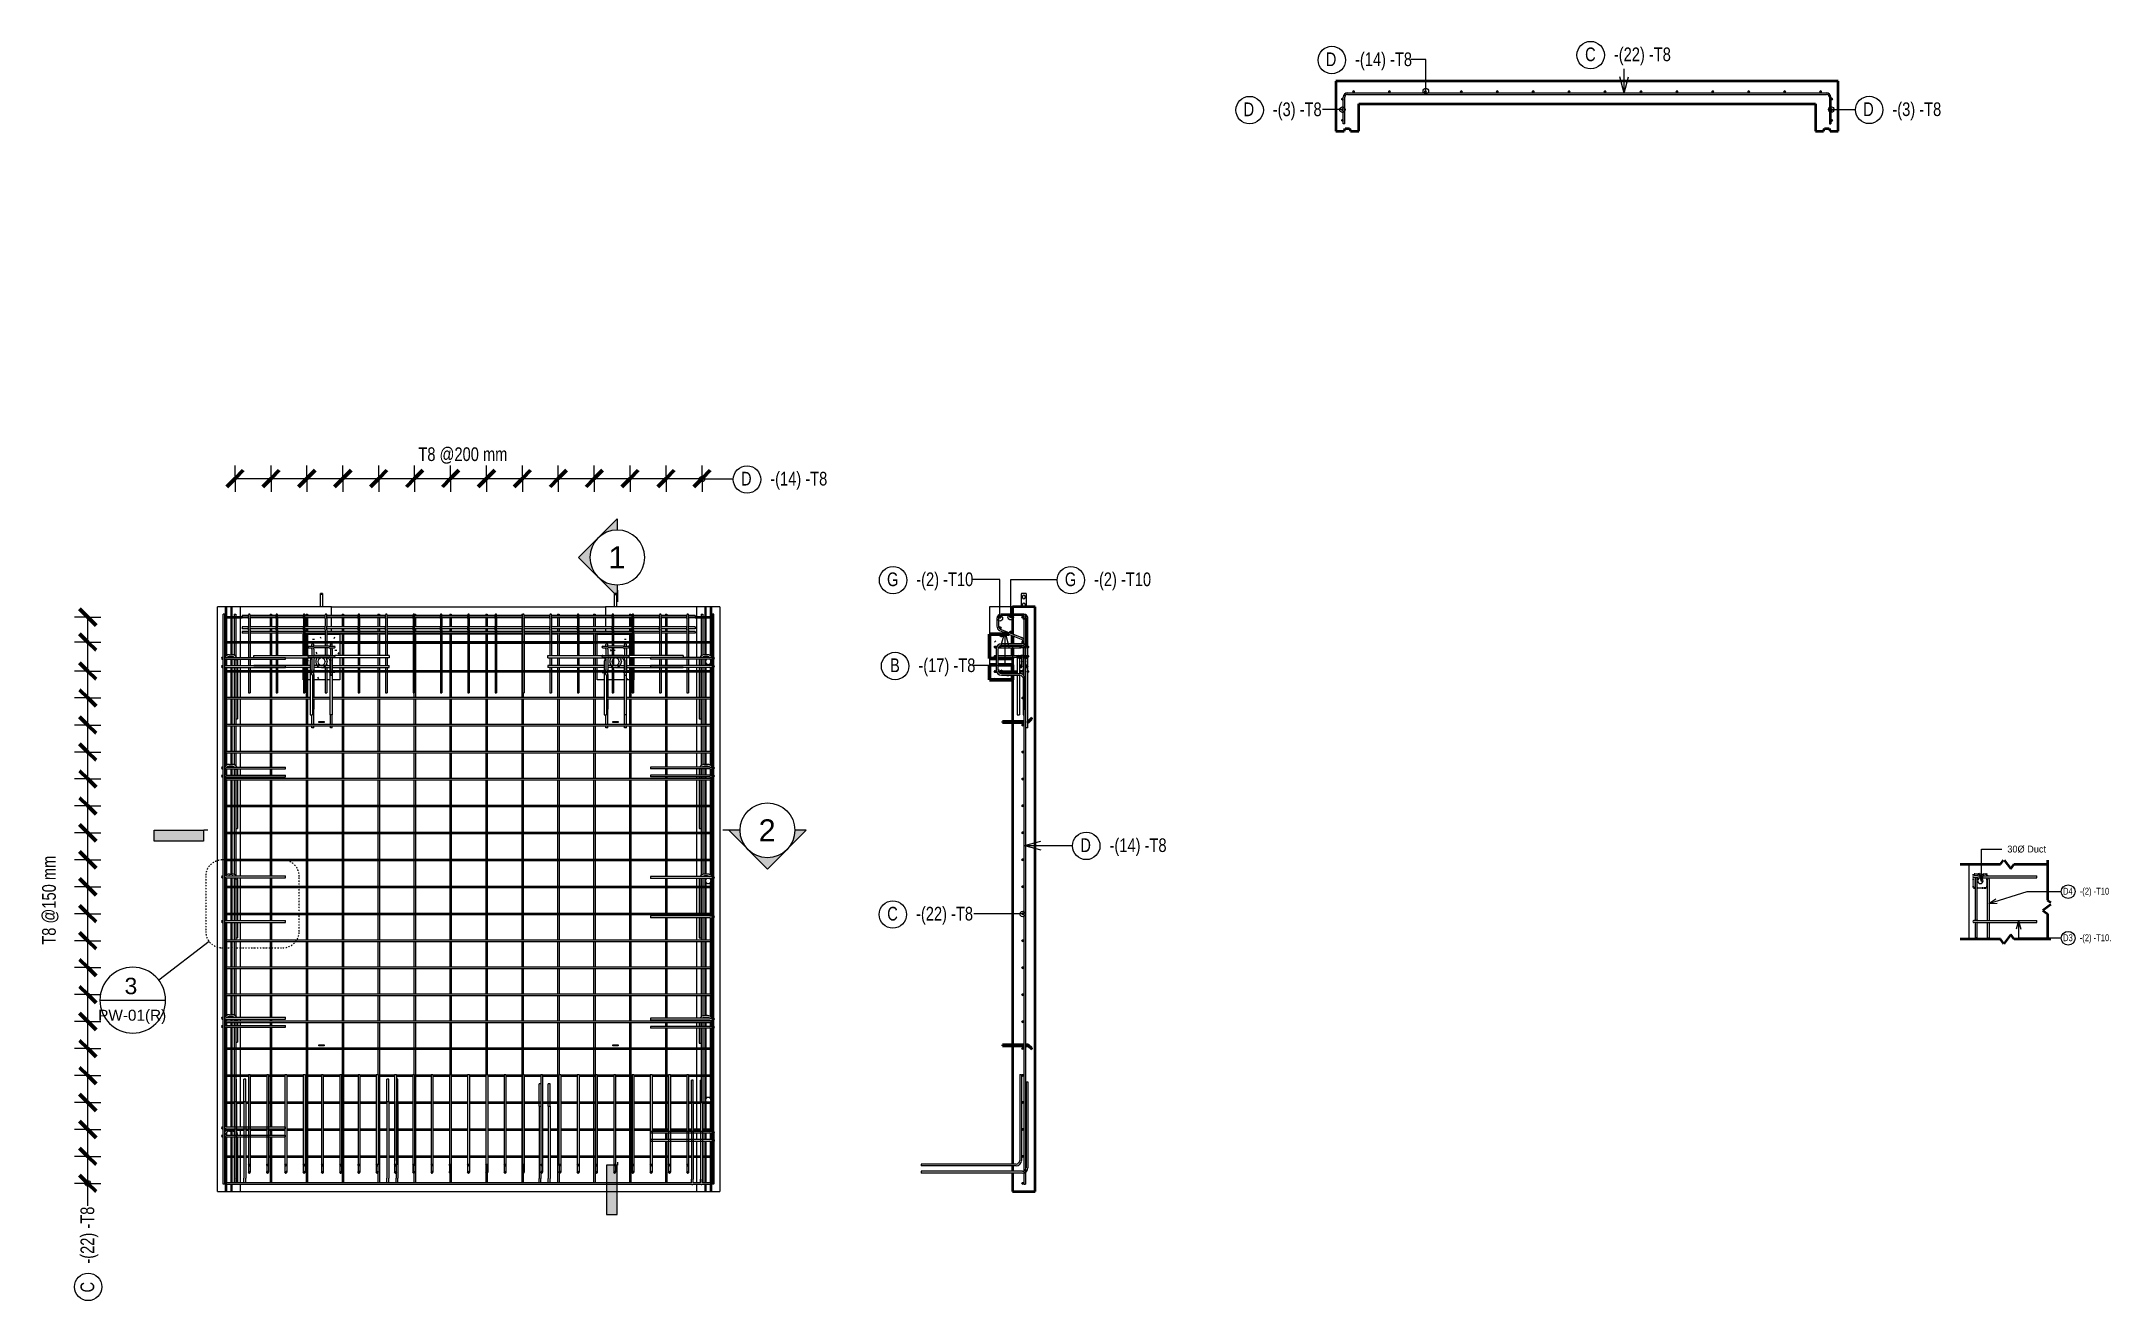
# Model space of a CAD drawing. Header units: millimetres. Extents: x 5559 to 16882, y -798 to 6095.
import ezdxf

# ---------------------------------------------------------------- set-up
doc = ezdxf.new("R2010")
doc.units = ezdxf.units.MM
doc.linetypes.add('Dash', pattern=[6.35, 3.175, -3.175])
doc.linetypes.add('Dash dot', pattern=[15.875, 6.35, -4.7625, 0, -4.7625])
for name, color, linetype, lineweight in [('A-ANNO-DIMS', 211, 'Continuous', 9), ('A-ANNO-DIMS-30', 211, 'Continuous', 9), ('A-ANNO-SYMB', 150, 'Continuous', 9), ('A-DETL-GENF', 92, 'Continuous', 18), ('A-DETL-MEDM', 33, 'Continuous', 35), ('A-GENM', 13, 'Continuous', 18), ('A-WALL', 113, 'Continuous', 18), ('A-WALL-HDLN', 110, 'Dash', 25), ('G-ANNO-SYMB', 111, 'Continuous', 9), ('G-ANNO-TEXT', 231, 'Continuous', 9), ('S-BEAM', 12, 'Continuous', 18), ('S-RBAR', 171, 'Continuous', 18), ('S-RBAR-IDEN', 171, 'Continuous', 9)]:
    doc.layers.add(name, color=color, linetype=linetype, lineweight=lineweight)
doc.styles.add('Arial', font='arial.ttf', dxfattribs={"height": 120})
doc.styles.add('Arial_1', font='arial.ttf', dxfattribs={"height": 90})
doc.styles.add('Arial_2', font='arial.ttf', dxfattribs={"height": 60})
doc.styles.add('Nirmala UI Semilight', font='Nirmala UI Semilight.ttf', dxfattribs={"width": 0.8, "height": 75})
doc.styles.add('Nirmala UI Semilight_1', font='Nirmala UI Semilight.ttf', dxfattribs={"width": 0.8, "height": 37.5})
doc.styles.add('Nirmala UI Semilight_2', font='Nirmala UI Semilight.ttf', dxfattribs={"height": 37.5})
doc.dimstyles.new('Arc_Length_-_2_5mm_Arial', dxfattribs={"dimscale": 304.8, "dimtxt": 73.458677, "dimasz": 0.295276, "dimexe": 0.23622, "dimexo": 0.0625, "dimgap": 0.147638, "dimtad": 1, "dimdec": 4, "dimzin": 0, "dimdsep": 46, "dimtxsty": 'Arial', "dimblk1": 'OBLIQUE', "dimblk2": 'OBLIQUE', "dimsah": 1, "dimcen": 0.09, "dimazin": 0, "dimtfac": 1, "dimtdec": 4, "dimtix": 1, "dimtmove": 0, "dimatfit": 3, "dimfxl": 0.23622, "dimfxlon": 1, "dimtvp": 1, "dimtfill": 1, "dimtolj": 1, "dimtzin": 0, "dimarcsym": 2})
doc.dimstyles.new('Arc_Length_-_2_5mm_Arial_1', dxfattribs={"dimscale": 304.8, "dimtxt": 73.458677, "dimasz": 0.295276, "dimexe": 0.23622, "dimexo": 0.0625, "dimgap": 0.147638, "dimtad": 1, "dimdec": 4, "dimzin": 0, "dimdsep": 46, "dimtxsty": 'Arial_2', "dimblk1": 'OBLIQUE', "dimblk2": 'OBLIQUE', "dimsah": 1, "dimcen": 0.09, "dimazin": 0, "dimtfac": 1, "dimtdec": 4, "dimtix": 1, "dimtmove": 0, "dimatfit": 3, "dimfxl": 0.23622, "dimfxlon": 1, "dimtvp": 1, "dimtfill": 1, "dimtolj": 1, "dimtzin": 0, "dimarcsym": 2})
pattern_1 = [(0, (6068.51, -346.85), (243.84, 60.96), [10.058, -172.822, 10.058, -172.822, -975.36]), (0, (6068.51, -346.85), (243.84, 60.96), [-365.76, 10.058, -355.702, 10.058, -172.822, -426.72]), (0, (6068.51, -346.85), (243.84, 60.96), [-914.4, 10.058, -111.862, 10.058, -294.742]), (120, (6159.95, -316.37), (-174.7129, 180.6916), [10.058, -172.822, 10.058, -1148.182]), (120, (6159.95, -316.37), (-174.7129, 180.6916), [-192.938, -172.822, 10.058, -355.702, -609.6]), (120, (6159.95, -316.37), (-174.7129, 180.6916), [-731.52, 10.058, -172.822, 10.058, -416.662]), (120, (6159.95, -316.37), (-174.7129, 180.6916), [-924.458, -111.862, 10.058, -294.742]), (240, (6190.43, -194.45), (-69.1271, -241.6516), [10.058, -172.822, 10.058, -1148.182]), (240, (6190.43, -194.45), (-69.1271, -241.6516), [-192.938, -172.822, 10.058, -355.702, -609.6]), (240, (6190.43, -194.45), (-69.1271, -241.6516), [-731.52, 10.058, -172.822, 10.058, -416.662]), (240, (6190.43, -194.45), (-69.1271, -241.6516), [-924.458, -111.862, 10.058, -294.742])]

msp = doc.modelspace()

# ---------------------------------------------------------------- texts
at = {"layer": 'A-ANNO-SYMB', "attachment_point": 1}
for s, insert, char_height, width, style in [('3', (6014.02772, 969.59844), 90, 86.58225, 'Arial_1'), ('PW-01(R)', (5869.71122, 794.4197), 60, 461.772, 'Arial_2')]:
    msp.add_mtext(s, dxfattribs=dict(at, insert=insert, char_height=char_height, width=width, style=style))
at = {"layer": 'G-ANNO-SYMB', "char_height": 120, "width": 113.0379375, "attachment_point": 1, "style": 'Arial'}
for s, insert in [('1', (8663.52746, 3330.35755)), ('2', (9485.74552, 1836.71299))]:
    msp.add_mtext(s, dxfattribs=dict(at, insert=insert))
at = {"layer": 'G-ANNO-TEXT', "color": 7, "insert": (16321.985, 1692.66285), "char_height": 37.5, "width": 260.9492813, "attachment_point": 1, "style": 'Nirmala UI Semilight_2'}
msp.add_mtext('30Ø Duct', dxfattribs=at)
at = {"layer": 'S-RBAR-IDEN', "attachment_point": 1}
for s, insert, char_height, width, style in [('D', (12590.54288, 6034.38217), 75, 69.2658, 'Nirmala UI Semilight'), ('-(14) -T8', (12750.63827, 6034.38217), 75, 367.49355, 'Nirmala UI Semilight'), ('C', (14010.19491, 6061.41559), 75, 63.49365, 'Nirmala UI Semilight'), ('-(22) -T8', (14167.8903, 6061.41559), 75, 380.9619, 'Nirmala UI Semilight'), ('D', (12140.48899, 5760.51245), 75, 69.2658, 'Nirmala UI Semilight'), ('-(3) -T8', (12300.58437, 5760.51245), 75, 327.0885, 'Nirmala UI Semilight'), ('D', (15532.55894, 5761.0153), 75, 69.2658, 'Nirmala UI Semilight'), ('-(3) -T8', (15692.65432, 5761.0153), 75, 327.0885, 'Nirmala UI Semilight'), ('T8 @200 mm', (7622.7883, 3872.87466), 75, 594.53145, 'Nirmala UI Semilight'), ('D', (9389.18641, 3738.87331), 75, 69.2658, 'Nirmala UI Semilight'), ('-(14) -T8', (9549.28179, 3738.87331), 75, 367.49355, 'Nirmala UI Semilight'), ('G', (10188.529, 3187.98551), 75, 69.2658, 'Nirmala UI Semilight'), ('-(2) -T10', (10348.62438, 3187.98551), 75, 365.5695, 'Nirmala UI Semilight'), ('G', (11162.05634, 3187.96608), 75, 69.2658, 'Nirmala UI Semilight'), ('-(2) -T10', (11322.15173, 3187.96608), 75, 365.5695, 'Nirmala UI Semilight'), ('B', (10204.88813, 2717.61861), 75, 57.7215, 'Nirmala UI Semilight'), ('-(17) -T8', (10360.18351, 2717.61861), 75, 363.64545, 'Nirmala UI Semilight'), ('D', (11246.80065, 1732.73659), 75, 69.2658, 'Nirmala UI Semilight'), ('-(14) -T8', (11406.89604, 1732.73659), 75, 367.49355, 'Nirmala UI Semilight'), ('C', (10189.66554, 1357.82114), 75, 63.49365, 'Nirmala UI Semilight'), ('-(22) -T8', (10347.36092, 1357.82114), 75, 380.9619, 'Nirmala UI Semilight'), ('D4', (16626.9921, 1462.03531), 37.5, 62.531625, 'Nirmala UI Semilight_1'), ('-(2) -T10', (16718.5598, 1462.03531), 37.5, 182.78475, 'Nirmala UI Semilight_1'), ('D3', (16627.4121, 1207.2354), 37.5, 61.5696, 'Nirmala UI Semilight_1'), ('-(2) -T10.', (16718.5598, 1207.2354), 37.5, 194.32905, 'Nirmala UI Semilight_1')]:
    msp.add_mtext(s, dxfattribs=dict(at, insert=insert, char_height=char_height, width=width, style=style))
at = {"layer": 'S-RBAR-IDEN', "char_height": 75, "attachment_point": 1, "rotation": 90, "style": 'Nirmala UI Semilight'}
for s, insert, width in [('T8 @150 mm', (5562.74755, 1150.28984), 579.13905), ('-(22) -T8', (5772.99869, -595.41113), 380.9619), ('C', (5772.99869, -753.10652), 63.49365)]:
    msp.add_mtext(s, dxfattribs=dict(at, insert=insert, width=width))

# ---------------------------------------------------------------- blocks, each defined once
blk = doc.blocks.new('RR spread anchor face based - RR-SA-1_4-160-295894-Elevation Front Copy 1')
at = {"layer": 'A-GENM'}
for p, q in [((8687, 603), (8690, 603)), ((8687, 597), (8687, 603)), ((8690, 597), (8687, 597)), ((8690, 603), (8715, 603)), ((8690, 597), (8690, 603)), ((8715, 597), (8690, 597)), ((8715, 603), (8717, 603)), ((8715, 597), (8715, 603)), ((8717, 597), (8715, 597)), ((8717, 603), (8717, 597))]:
    blk.add_line(p, q, dxfattribs=at)
blk = doc.blocks.new('RR spread anchor face based - RR-SA-1_4-160-459834-Elevation Front Copy 1')
at = {"layer": 'A-GENM'}
for p, q in [((8687, 2373), (8690, 2373)), ((8687, 2367), (8687, 2373)), ((8690, 2367), (8687, 2367)), ((8690, 2373), (8715, 2373)), ((8690, 2367), (8690, 2373)), ((8715, 2367), (8690, 2367)), ((8715, 2373), (8717, 2373)), ((8715, 2367), (8715, 2373)), ((8717, 2367), (8715, 2367)), ((8717, 2373), (8717, 2367))]:
    blk.add_line(p, q, dxfattribs=at)
blk = doc.blocks.new('RR spread anchor face based - RR-SA-1_4-160-V1-Elevation Front Copy 1')
at = {"layer": 'A-GENM'}
for p, q in [((7077, 2373), (7080, 2373)), ((7077, 2367), (7077, 2373)), ((7080, 2367), (7077, 2367)), ((7080, 2373), (7105, 2373)), ((7080, 2373), (7080, 2367)), ((7105, 2367), (7080, 2367)), ((7105, 2373), (7107, 2373)), ((7105, 2373), (7105, 2367)), ((7107, 2367), (7105, 2367)), ((7107, 2373), (7107, 2367))]:
    blk.add_line(p, q, dxfattribs=at)
blk = doc.blocks.new('RR spread anchor face based - RR-SA-2_5-150-299958-Elevation Front Copy 1')
at = {"layer": 'A-GENM'}
for p, q in [((7087, 3068), (7087, 3073)), ((7097, 3073), (7087, 3073)), ((7087, 3000), (7087, 3068)), ((7097, 3068), (7087, 3068)), ((7097, 3073), (7097, 3068)), ((7097, 3068), (7097, 3000))]:
    blk.add_line(p, q, dxfattribs=at)
blk = doc.blocks.new('RR spread anchor face based - RR-SA-2_5-150-295850-Elevation Front Copy 1')
at = {"layer": 'A-GENM'}
for p, q in [((8697, 3068), (8697, 3073)), ((8707, 3073), (8697, 3073)), ((8697, 3000), (8697, 3068)), ((8707, 3068), (8697, 3068)), ((8707, 3073), (8707, 3068)), ((8707, 3068), (8707, 3000))]:
    blk.add_line(p, q, dxfattribs=at)
blk = doc.blocks.new('RR spread anchor face based - RR-SA-1_4-160-295894-Elevation Right Copy 1')
at = {"layer": 'A-GENM', "lineweight": 35}
for p, q in [((5816, 603), (5699, 603)), ((5699, 603), (5699, 597)), ((5699, 597), (5816, 597)), ((5839, 603), (5824, 603)), ((5824, 597), (5839, 597)), ((5839, 603), (5839, 597)), ((5859, 584), (5839, 603)), ((5839, 597), (5839, 603)), ((5839, 597), (5859, 578)), ((5859, 578), (5859, 584))]:
    blk.add_line(p, q, dxfattribs=at)
blk = doc.blocks.new('RR spread anchor face based - RR-SA-1_4-160-459834-Elevation Right Copy 1')
at = {"layer": 'A-GENM', "lineweight": 35}
for p, q in [((5859, 2393), (5839, 2373)), ((5839, 2367), (5859, 2387)), ((5859, 2387), (5859, 2393)), ((5816, 2373), (5699, 2373)), ((5699, 2373), (5699, 2367)), ((5699, 2367), (5816, 2367)), ((5827, 2373), (5824, 2373)), ((5824, 2367), (5827, 2367)), ((5839, 2373), (5837, 2373)), ((5837, 2367), (5839, 2367)), ((5839, 2373), (5839, 2367)), ((5839, 2367), (5839, 2373))]:
    blk.add_line(p, q, dxfattribs=at)
blk = doc.blocks.new('RR spread anchor face based - RR-SA-2_5-150-295850-Elevation Right Copy 1')
at = {"layer": 'A-GENM'}
for p, q in [((5803, 3073), (5800, 3068)), ((5800, 3068), (5800, 3000)), ((5828, 3073), (5803, 3073)), ((5808, 3051), (5808, 3057)), ((5822, 3057), (5822, 3051)), ((5830, 3068), (5828, 3073)), ((5830, 3000), (5830, 3068)), ((5808, 3007), (5808, 3013)), ((5822, 3013), (5822, 3007))]:
    blk.add_line(p, q, dxfattribs=at)
at = {"layer": 'A-GENM', "lineweight": 35}
for p, q in [((5815, 2940), (5815, 2930)), ((5816, 2940), (5815, 2940)), ((5815, 2930), (5816, 2930)), ((5829, 2940), (5824, 2940)), ((5824, 2930), (5830, 2930))]:
    blk.add_line(p, q, dxfattribs=at)
at = {"layer": 'A-GENM'}
for centre, start, end in [((5815, 3057), 0, 180), ((5815, 3051), 180, 0), ((5815, 3013), 0, 180), ((5815, 3007), 180, 0)]:
    blk.add_arc(centre, 7, start, end, dxfattribs=at)
blk = doc.blocks.new('FP_2-Elevation Right Copy 1')
at = {"layer": 'S-BEAM'}
for p, q in [((5707, 2683), (5706, 2683)), ((5706, 2683), (5706, 2683)), ((5706, 2683), (5706, 2683)), ((5708, 2683), (5707, 2683)), ((5707, 2683), (5707, 2683)), ((5718, 2683), (5717, 2683)), ((5717, 2683), (5717, 2683)), ((5719, 2684), (5718, 2683)), ((5718, 2683), (5718, 2683)), ((5718, 2683), (5718, 2683))]:
    blk.add_line(p, q, dxfattribs=at)
blk = doc.blocks.new('M_Break Line - M_Break Line-556746-Detail 22')
at = {"layer": 'A-DETL-MEDM'}
for p, q in [((6474, 1591), (6695, 1591)), ((6695, 1591), (6712, 1614)), ((6715, 1614), (6752, 1566)), ((6752, 1566), (6771, 1591)), ((6771, 1591), (6953, 1591))]:
    blk.add_line(p, q, dxfattribs=at)
blk = doc.blocks.new('M_Break Line - M_Break Line-556703-Detail 22')
at = {"layer": 'A-DETL-MEDM'}
for p, q in [((6953, 1614), (6953, 1395)), ((6971, 1371), (6927, 1338)), ((6953, 1395), (6971, 1382)), ((6927, 1338), (6953, 1319)), ((6953, 1319), (6953, 1180))]:
    blk.add_line(p, q, dxfattribs=at)
blk = doc.blocks.new('M_Break Line - M_Break Line-556762-Detail 22')
at = {"layer": 'A-DETL-MEDM'}
for p, q in [((6695, 1180), (6474, 1180)), ((6714, 1155), (6695, 1180)), ((6752, 1206), (6714, 1155)), ((6771, 1180), (6752, 1206)), ((6971, 1180), (6771, 1180))]:
    blk.add_line(p, q, dxfattribs=at)
blk = doc.blocks.new('Detail View - M_Section Tail - Filled Horizontal-15349-Elevation Front Copy 1')
at = {"layer": 'G-ANNO-SYMB'}
blk.add_hatch(color=256, dxfattribs=at).paths.add_polyline_path([(8652, -56), (8712, -56), (8712, -326), (8652, -326)])
for p, q in [((8652, -56), (8652, -326)), ((8712, -56), (8652, -56)), ((8712, -326), (8712, -56)), ((8652, -326), (8712, -326))]:
    blk.add_line(p, q, dxfattribs=at)
blk = doc.blocks.new('Detail View - M_Section Head - Filled_rfa-3-445012-Elevation Front Copy 1')
at = {"layer": 'G-ANNO-SYMB'}
h = blk.add_hatch(color=256, dxfattribs=at)
edge = h.paths.add_edge_path()
edge.add_line((8712, 3482), (8500, 3270))
edge.add_line((8500, 3270), (8712, 3058))
edge.add_line((8712, 3058), (8712, 3120))
edge.add_arc((8712, 3270), 150, 90, 270, ccw=False)
edge.add_line((8712, 3420), (8712, 3482))
for p, q in [((8500, 3270), (8712, 3482)), ((8712, 3482), (8712, 3420)), ((8712, 3058), (8500, 3270)), ((8712, 3120), (8712, 3058))]:
    blk.add_line(p, q, dxfattribs=at)
for start, end in [(90, 270), (90, 270), (270, 90)]:
    blk.add_arc((8712, 3270), 150, start, end, dxfattribs=at)
blk = doc.blocks.new('DIMBLOCK1-Elevation Front Copy 1')
at = {"layer": 'A-ANNO-DIMS-30'}
for p, q in [((6619, 3702), (6619, 3774)), ((6816, 3702), (6816, 3774)), ((6619, 3702), (6816, 3702)), ((6619, 3702), (6619, 3630)), ((6816, 3702), (6816, 3630))]:
    blk.add_line(p, q, dxfattribs=at)
at = {"layer": 'A-ANNO-DIMS-30', "lineweight": 50}
for p, q in [((6619, 3702), (6664, 3747)), ((6816, 3702), (6861, 3747)), ((6619, 3702), (6574, 3657)), ((6816, 3702), (6771, 3657))]:
    blk.add_line(p, q, dxfattribs=at)
blk = doc.blocks.new('_Oblique')
at = {"color": 0, "linetype": 'ByBlock', "lineweight": -2}
blk.add_line((-0.5, -0.5), (0.5, 0.5), dxfattribs=at)
blk = doc.blocks.new('DIMBLOCK2-Elevation Front Copy 1')
at = {"layer": 'A-ANNO-DIMS-30'}
for p, q in [((6816, 3702), (6816, 3774)), ((7012, 3702), (7012, 3774)), ((6816, 3702), (7012, 3702)), ((6816, 3702), (6816, 3630)), ((7012, 3702), (7012, 3630))]:
    blk.add_line(p, q, dxfattribs=at)
at = {"layer": 'A-ANNO-DIMS-30', "lineweight": 50}
for p, q in [((6816, 3702), (6861, 3747)), ((7012, 3702), (7057, 3747)), ((6816, 3702), (6771, 3657)), ((7012, 3702), (6967, 3657))]:
    blk.add_line(p, q, dxfattribs=at)
blk = doc.blocks.new('DIMBLOCK3-Elevation Front Copy 1')
at = {"layer": 'A-ANNO-DIMS-30'}
for p, q in [((7012, 3702), (7012, 3774)), ((7209, 3702), (7209, 3774)), ((7012, 3702), (7209, 3702)), ((7012, 3702), (7012, 3630)), ((7209, 3702), (7209, 3630))]:
    blk.add_line(p, q, dxfattribs=at)
at = {"layer": 'A-ANNO-DIMS-30', "lineweight": 50}
for p, q in [((7012, 3702), (7057, 3747)), ((7209, 3702), (7254, 3747)), ((7012, 3702), (6967, 3657)), ((7209, 3702), (7164, 3657))]:
    blk.add_line(p, q, dxfattribs=at)
blk = doc.blocks.new('DIMBLOCK4-Elevation Front Copy 1')
at = {"layer": 'A-ANNO-DIMS-30'}
for p, q in [((7209, 3702), (7209, 3774)), ((7406, 3702), (7406, 3774)), ((7209, 3702), (7406, 3702)), ((7209, 3702), (7209, 3630)), ((7406, 3702), (7406, 3630))]:
    blk.add_line(p, q, dxfattribs=at)
at = {"layer": 'A-ANNO-DIMS-30', "lineweight": 50}
for p, q in [((7209, 3702), (7254, 3747)), ((7406, 3702), (7451, 3747)), ((7209, 3702), (7164, 3657)), ((7406, 3702), (7361, 3657))]:
    blk.add_line(p, q, dxfattribs=at)
blk = doc.blocks.new('DIMBLOCK5-Elevation Front Copy 1')
at = {"layer": 'A-ANNO-DIMS-30'}
for p, q in [((7406, 3702), (7406, 3774)), ((7602, 3702), (7602, 3774)), ((7406, 3702), (7602, 3702)), ((7406, 3702), (7406, 3630)), ((7602, 3702), (7602, 3630))]:
    blk.add_line(p, q, dxfattribs=at)
at = {"layer": 'A-ANNO-DIMS-30', "lineweight": 50}
for p, q in [((7406, 3702), (7451, 3747)), ((7602, 3702), (7647, 3747)), ((7406, 3702), (7361, 3657)), ((7602, 3702), (7557, 3657))]:
    blk.add_line(p, q, dxfattribs=at)
blk = doc.blocks.new('DIMBLOCK6-Elevation Front Copy 1')
at = {"layer": 'A-ANNO-DIMS-30'}
for p, q in [((7602, 3702), (7602, 3774)), ((7799, 3702), (7799, 3774)), ((7602, 3702), (7799, 3702)), ((7602, 3702), (7602, 3630)), ((7799, 3702), (7799, 3630))]:
    blk.add_line(p, q, dxfattribs=at)
at = {"layer": 'A-ANNO-DIMS-30', "lineweight": 50}
for p, q in [((7602, 3702), (7647, 3747)), ((7799, 3702), (7844, 3747)), ((7602, 3702), (7557, 3657)), ((7799, 3702), (7754, 3657))]:
    blk.add_line(p, q, dxfattribs=at)
blk = doc.blocks.new('DIMBLOCK7-Elevation Front Copy 1')
at = {"layer": 'A-ANNO-DIMS-30'}
for p, q in [((7799, 3702), (7799, 3774)), ((7996, 3702), (7996, 3774)), ((7799, 3702), (7996, 3702)), ((7799, 3702), (7799, 3630)), ((7996, 3702), (7996, 3630))]:
    blk.add_line(p, q, dxfattribs=at)
at = {"layer": 'A-ANNO-DIMS-30', "lineweight": 50}
for p, q in [((7799, 3702), (7844, 3747)), ((7996, 3702), (8041, 3747)), ((7799, 3702), (7754, 3657)), ((7996, 3702), (7951, 3657))]:
    blk.add_line(p, q, dxfattribs=at)
blk = doc.blocks.new('DIMBLOCK8-Elevation Front Copy 1')
at = {"layer": 'A-ANNO-DIMS-30'}
for p, q in [((7996, 3702), (7996, 3774)), ((8192, 3702), (8192, 3774)), ((7996, 3702), (8192, 3702)), ((7996, 3702), (7996, 3630)), ((8192, 3702), (8192, 3630))]:
    blk.add_line(p, q, dxfattribs=at)
at = {"layer": 'A-ANNO-DIMS-30', "lineweight": 50}
for p, q in [((7996, 3702), (8041, 3747)), ((8192, 3702), (8237, 3747)), ((7996, 3702), (7951, 3657)), ((8192, 3702), (8147, 3657))]:
    blk.add_line(p, q, dxfattribs=at)
blk = doc.blocks.new('DIMBLOCK9-Elevation Front Copy 1')
at = {"layer": 'A-ANNO-DIMS-30'}
for p, q in [((8192, 3702), (8192, 3774)), ((8389, 3702), (8389, 3774)), ((8192, 3702), (8389, 3702)), ((8192, 3702), (8192, 3630)), ((8389, 3702), (8389, 3630))]:
    blk.add_line(p, q, dxfattribs=at)
at = {"layer": 'A-ANNO-DIMS-30', "lineweight": 50}
for p, q in [((8192, 3702), (8237, 3747)), ((8389, 3702), (8434, 3747)), ((8192, 3702), (8147, 3657)), ((8389, 3702), (8344, 3657))]:
    blk.add_line(p, q, dxfattribs=at)
blk = doc.blocks.new('DIMBLOCK10-Elevation Front Copy 1')
at = {"layer": 'A-ANNO-DIMS-30'}
for p, q in [((8389, 3702), (8389, 3774)), ((8586, 3702), (8586, 3774)), ((8389, 3702), (8586, 3702)), ((8389, 3702), (8389, 3630)), ((8586, 3702), (8586, 3630))]:
    blk.add_line(p, q, dxfattribs=at)
at = {"layer": 'A-ANNO-DIMS-30', "lineweight": 50}
for p, q in [((8389, 3702), (8434, 3747)), ((8586, 3702), (8631, 3747)), ((8389, 3702), (8344, 3657)), ((8586, 3702), (8541, 3657))]:
    blk.add_line(p, q, dxfattribs=at)
blk = doc.blocks.new('DIMBLOCK11-Elevation Front Copy 1')
at = {"layer": 'A-ANNO-DIMS-30'}
for p, q in [((8586, 3702), (8586, 3774)), ((8782, 3702), (8782, 3774)), ((8586, 3702), (8782, 3702)), ((8586, 3702), (8586, 3630)), ((8782, 3702), (8782, 3630))]:
    blk.add_line(p, q, dxfattribs=at)
at = {"layer": 'A-ANNO-DIMS-30', "lineweight": 50}
for p, q in [((8586, 3702), (8631, 3747)), ((8782, 3702), (8827, 3747)), ((8586, 3702), (8541, 3657)), ((8782, 3702), (8737, 3657))]:
    blk.add_line(p, q, dxfattribs=at)
blk = doc.blocks.new('DIMBLOCK12-Elevation Front Copy 1')
at = {"layer": 'A-ANNO-DIMS-30'}
for p, q in [((8782, 3702), (8782, 3774)), ((8979, 3702), (8979, 3774)), ((8782, 3702), (8979, 3702)), ((8782, 3702), (8782, 3630)), ((8979, 3702), (8979, 3630))]:
    blk.add_line(p, q, dxfattribs=at)
at = {"layer": 'A-ANNO-DIMS-30', "lineweight": 50}
for p, q in [((8782, 3702), (8827, 3747)), ((8979, 3702), (9024, 3747)), ((8782, 3702), (8737, 3657)), ((8979, 3702), (8934, 3657))]:
    blk.add_line(p, q, dxfattribs=at)
blk = doc.blocks.new('DIMBLOCK13-Elevation Front Copy 1')
at = {"layer": 'A-ANNO-DIMS-30'}
for p, q in [((8979, 3702), (8979, 3774)), ((9176, 3702), (9176, 3774)), ((8979, 3702), (9176, 3702)), ((8979, 3702), (8979, 3630)), ((9176, 3702), (9176, 3630))]:
    blk.add_line(p, q, dxfattribs=at)
at = {"layer": 'A-ANNO-DIMS-30', "lineweight": 50}
for p, q in [((8979, 3702), (9024, 3747)), ((9176, 3702), (9221, 3747)), ((8979, 3702), (8934, 3657)), ((9176, 3702), (9131, 3657))]:
    blk.add_line(p, q, dxfattribs=at)
blk = doc.blocks.new('DIMBLOCK14-Elevation Front Copy 1')
at = {"layer": 'A-ANNO-DIMS-30'}
for p, q in [((6619, 3702), (6619, 3774)), ((6816, 3702), (6816, 3774)), ((7012, 3702), (7012, 3774)), ((7209, 3702), (7209, 3774)), ((7406, 3702), (7406, 3774)), ((7602, 3702), (7602, 3774)), ((7799, 3702), (7799, 3774)), ((7996, 3702), (7996, 3774)), ((8192, 3702), (8192, 3774)), ((8389, 3702), (8389, 3774)), ((8586, 3702), (8586, 3774)), ((8782, 3702), (8782, 3774)), ((8979, 3702), (8979, 3774)), ((9176, 3702), (9176, 3774)), ((6619, 3702), (9176, 3702)), ((6619, 3702), (6816, 3702)), ((6619, 3702), (6619, 3630)), ((6816, 3702), (7012, 3702)), ((6816, 3702), (6816, 3630)), ((7012, 3702), (7209, 3702)), ((7012, 3702), (7012, 3630)), ((7209, 3702), (7406, 3702)), ((7209, 3702), (7209, 3630)), ((7406, 3702), (7602, 3702)), ((7406, 3702), (7406, 3630)), ((7602, 3702), (7799, 3702)), ((7602, 3702), (7602, 3630)), ((7799, 3702), (7996, 3702)), ((7799, 3702), (7799, 3630)), ((7996, 3702), (8192, 3702)), ((7996, 3702), (7996, 3630)), ((8192, 3702), (8389, 3702)), ((8192, 3702), (8192, 3630)), ((8389, 3702), (8586, 3702)), ((8389, 3702), (8389, 3630)), ((8586, 3702), (8782, 3702)), ((8586, 3702), (8586, 3630)), ((8782, 3702), (8979, 3702)), ((8782, 3702), (8782, 3630)), ((8979, 3702), (9176, 3702)), ((8979, 3702), (8979, 3630)), ((9176, 3702), (9176, 3630))]:
    blk.add_line(p, q, dxfattribs=at)
at = {"layer": 'A-ANNO-DIMS-30', "lineweight": 50}
for p, q in [((6619, 3702), (6664, 3747)), ((6816, 3702), (6861, 3747)), ((7012, 3702), (7057, 3747)), ((7209, 3702), (7254, 3747)), ((7406, 3702), (7451, 3747)), ((7602, 3702), (7647, 3747)), ((7799, 3702), (7844, 3747)), ((7996, 3702), (8041, 3747)), ((8192, 3702), (8237, 3747)), ((8389, 3702), (8434, 3747)), ((8586, 3702), (8631, 3747)), ((8782, 3702), (8827, 3747)), ((8979, 3702), (9024, 3747)), ((9176, 3702), (9221, 3747)), ((6619, 3702), (6574, 3657)), ((6816, 3702), (6771, 3657)), ((7012, 3702), (6967, 3657)), ((7209, 3702), (7164, 3657)), ((7406, 3702), (7361, 3657)), ((7602, 3702), (7557, 3657)), ((7799, 3702), (7754, 3657)), ((7996, 3702), (7951, 3657)), ((8192, 3702), (8147, 3657)), ((8389, 3702), (8344, 3657)), ((8586, 3702), (8541, 3657)), ((8782, 3702), (8737, 3657)), ((8979, 3702), (8934, 3657)), ((9176, 3702), (9131, 3657))]:
    blk.add_line(p, q, dxfattribs=at)
blk = doc.blocks.new('_None')
blk = doc.blocks.new('M_Rebar Tag1 - ARROW-447343-Elevation Front Copy 1')
at = {"layer": 'S-RBAR-IDEN'}
blk.add_circle((9422, 3697), 75, dxfattribs=at)
blk = doc.blocks.new('Detail View - Metric Callout-562-Elevation Front Copy 1')
at = {"layer": 'A-ANNO-SYMB'}
blk.add_line((5879, 847), (6239, 847), dxfattribs=at)
for start, end in [(0, 180), (180, 360)]:
    blk.add_arc((6059, 847), 180, start, end, dxfattribs=at)
blk = doc.blocks.new('DIMBLOCK15-Elevation Front Copy 1')
at = {"layer": 'A-ANNO-DIMS-30', "lineweight": 50}
for p, q in [((5813, -8), (5768, 37)), ((5813, -156), (5768, -111)), ((5813, -8), (5858, -53)), ((5813, -156), (5858, -201))]:
    blk.add_line(p, q, dxfattribs=at)
at = {"layer": 'A-ANNO-DIMS-30'}
for p, q in [((5813, -8), (5741, -8)), ((5813, -156), (5813, -8)), ((5813, -8), (5885, -8)), ((5813, -156), (5741, -156)), ((5813, -156), (5885, -156))]:
    blk.add_line(p, q, dxfattribs=at)
blk = doc.blocks.new('DIMBLOCK16-Elevation Front Copy 1')
at = {"layer": 'A-ANNO-DIMS-30'}
for p, q in [((5813, 139), (5741, 139)), ((5813, -8), (5813, 139)), ((5813, 139), (5885, 139)), ((5813, -8), (5741, -8)), ((5813, -8), (5885, -8))]:
    blk.add_line(p, q, dxfattribs=at)
at = {"layer": 'A-ANNO-DIMS-30', "lineweight": 50}
for p, q in [((5813, 139), (5768, 184)), ((5813, 139), (5858, 94)), ((5813, -8), (5768, 37)), ((5813, -8), (5858, -53))]:
    blk.add_line(p, q, dxfattribs=at)
blk = doc.blocks.new('DIMBLOCK17-Elevation Front Copy 1')
at = {"layer": 'A-ANNO-DIMS-30'}
for p, q in [((5813, 287), (5741, 287)), ((5813, 139), (5813, 287)), ((5813, 287), (5885, 287)), ((5813, 139), (5741, 139)), ((5813, 139), (5885, 139))]:
    blk.add_line(p, q, dxfattribs=at)
at = {"layer": 'A-ANNO-DIMS-30', "lineweight": 50}
for p, q in [((5813, 287), (5768, 332)), ((5813, 287), (5858, 242)), ((5813, 139), (5768, 184)), ((5813, 139), (5858, 94))]:
    blk.add_line(p, q, dxfattribs=at)
blk = doc.blocks.new('DIMBLOCK18-Elevation Front Copy 1')
at = {"layer": 'A-ANNO-DIMS-30', "lineweight": 50}
for p, q in [((5813, 434), (5768, 479)), ((5813, 434), (5858, 389)), ((5813, 287), (5768, 332)), ((5813, 287), (5858, 242))]:
    blk.add_line(p, q, dxfattribs=at)
at = {"layer": 'A-ANNO-DIMS-30'}
for p, q in [((5813, 434), (5741, 434)), ((5813, 287), (5813, 434)), ((5813, 434), (5885, 434)), ((5813, 287), (5741, 287)), ((5813, 287), (5885, 287))]:
    blk.add_line(p, q, dxfattribs=at)
blk = doc.blocks.new('DIMBLOCK19-Elevation Front Copy 1')
at = {"layer": 'A-ANNO-DIMS-30'}
for p, q in [((5813, 582), (5741, 582)), ((5813, 434), (5813, 582)), ((5813, 582), (5885, 582)), ((5813, 434), (5741, 434)), ((5813, 434), (5885, 434))]:
    blk.add_line(p, q, dxfattribs=at)
at = {"layer": 'A-ANNO-DIMS-30', "lineweight": 50}
for p, q in [((5813, 582), (5768, 627)), ((5813, 582), (5858, 537)), ((5813, 434), (5768, 479)), ((5813, 434), (5858, 389))]:
    blk.add_line(p, q, dxfattribs=at)
blk = doc.blocks.new('DIMBLOCK20-Elevation Front Copy 1')
at = {"layer": 'A-ANNO-DIMS-30'}
for p, q in [((5813, 730), (5741, 730)), ((5813, 582), (5813, 730)), ((5813, 730), (5885, 730)), ((5813, 582), (5741, 582)), ((5813, 582), (5885, 582))]:
    blk.add_line(p, q, dxfattribs=at)
at = {"layer": 'A-ANNO-DIMS-30', "lineweight": 50}
for p, q in [((5813, 730), (5768, 775)), ((5813, 730), (5858, 685)), ((5813, 582), (5768, 627)), ((5813, 582), (5858, 537))]:
    blk.add_line(p, q, dxfattribs=at)
blk = doc.blocks.new('DIMBLOCK21-Elevation Front Copy 1')
at = {"layer": 'A-ANNO-DIMS-30', "lineweight": 50}
for p, q in [((5813, 877), (5768, 922)), ((5813, 877), (5858, 832)), ((5813, 730), (5768, 775)), ((5813, 730), (5858, 685))]:
    blk.add_line(p, q, dxfattribs=at)
at = {"layer": 'A-ANNO-DIMS-30'}
for p, q in [((5813, 877), (5741, 877)), ((5813, 730), (5813, 877)), ((5813, 877), (5885, 877)), ((5813, 730), (5741, 730)), ((5813, 730), (5885, 730))]:
    blk.add_line(p, q, dxfattribs=at)
blk = doc.blocks.new('DIMBLOCK22-Elevation Front Copy 1')
at = {"layer": 'A-ANNO-DIMS-30'}
for p, q in [((5813, 1025), (5741, 1025)), ((5813, 877), (5813, 1025)), ((5813, 1025), (5885, 1025)), ((5813, 877), (5741, 877)), ((5813, 877), (5885, 877))]:
    blk.add_line(p, q, dxfattribs=at)
at = {"layer": 'A-ANNO-DIMS-30', "lineweight": 50}
for p, q in [((5813, 1025), (5768, 1070)), ((5813, 1025), (5858, 980)), ((5813, 877), (5768, 922)), ((5813, 877), (5858, 832))]:
    blk.add_line(p, q, dxfattribs=at)
blk = doc.blocks.new('DIMBLOCK23-Elevation Front Copy 1')
at = {"layer": 'A-ANNO-DIMS-30'}
for p, q in [((5813, 1172), (5741, 1172)), ((5813, 1025), (5813, 1172)), ((5813, 1172), (5885, 1172)), ((5813, 1025), (5741, 1025)), ((5813, 1025), (5885, 1025))]:
    blk.add_line(p, q, dxfattribs=at)
at = {"layer": 'A-ANNO-DIMS-30', "lineweight": 50}
for p, q in [((5813, 1172), (5768, 1217)), ((5813, 1172), (5858, 1127)), ((5813, 1025), (5768, 1070)), ((5813, 1025), (5858, 980))]:
    blk.add_line(p, q, dxfattribs=at)
blk = doc.blocks.new('DIMBLOCK24-Elevation Front Copy 1')
at = {"layer": 'A-ANNO-DIMS-30', "lineweight": 50}
for p, q in [((5813, 1320), (5768, 1365)), ((5813, 1320), (5858, 1275)), ((5813, 1172), (5768, 1217)), ((5813, 1172), (5858, 1127))]:
    blk.add_line(p, q, dxfattribs=at)
at = {"layer": 'A-ANNO-DIMS-30'}
for p, q in [((5813, 1320), (5741, 1320)), ((5813, 1172), (5813, 1320)), ((5813, 1320), (5885, 1320)), ((5813, 1172), (5741, 1172)), ((5813, 1172), (5885, 1172))]:
    blk.add_line(p, q, dxfattribs=at)
blk = doc.blocks.new('DIMBLOCK25-Elevation Front Copy 1')
at = {"layer": 'A-ANNO-DIMS-30', "lineweight": 50}
for p, q in [((5813, 1467), (5768, 1512)), ((5813, 1320), (5768, 1365)), ((5813, 1467), (5858, 1422)), ((5813, 1320), (5858, 1275))]:
    blk.add_line(p, q, dxfattribs=at)
at = {"layer": 'A-ANNO-DIMS-30'}
for p, q in [((5813, 1467), (5741, 1467)), ((5813, 1320), (5813, 1467)), ((5813, 1467), (5885, 1467)), ((5813, 1320), (5741, 1320)), ((5813, 1320), (5885, 1320))]:
    blk.add_line(p, q, dxfattribs=at)
blk = doc.blocks.new('DIMBLOCK26-Elevation Front Copy 1')
at = {"layer": 'A-ANNO-DIMS-30'}
for p, q in [((5813, 1615), (5741, 1615)), ((5813, 1467), (5813, 1615)), ((5813, 1615), (5885, 1615)), ((5813, 1467), (5741, 1467)), ((5813, 1467), (5885, 1467))]:
    blk.add_line(p, q, dxfattribs=at)
at = {"layer": 'A-ANNO-DIMS-30', "lineweight": 50}
for p, q in [((5813, 1615), (5768, 1660)), ((5813, 1615), (5858, 1570)), ((5813, 1467), (5768, 1512)), ((5813, 1467), (5858, 1422))]:
    blk.add_line(p, q, dxfattribs=at)
blk = doc.blocks.new('DIMBLOCK27-Elevation Front Copy 1')
at = {"layer": 'A-ANNO-DIMS-30'}
for p, q in [((5813, 1763), (5741, 1763)), ((5813, 1615), (5813, 1763)), ((5813, 1763), (5885, 1763)), ((5813, 1615), (5741, 1615)), ((5813, 1615), (5885, 1615))]:
    blk.add_line(p, q, dxfattribs=at)
at = {"layer": 'A-ANNO-DIMS-30', "lineweight": 50}
for p, q in [((5813, 1763), (5768, 1808)), ((5813, 1763), (5858, 1718)), ((5813, 1615), (5768, 1660)), ((5813, 1615), (5858, 1570))]:
    blk.add_line(p, q, dxfattribs=at)
blk = doc.blocks.new('DIMBLOCK28-Elevation Front Copy 1')
at = {"layer": 'A-ANNO-DIMS-30', "lineweight": 50}
for p, q in [((5813, 1910), (5768, 1955)), ((5813, 1910), (5858, 1865)), ((5813, 1763), (5768, 1808)), ((5813, 1763), (5858, 1718))]:
    blk.add_line(p, q, dxfattribs=at)
at = {"layer": 'A-ANNO-DIMS-30'}
for p, q in [((5813, 1910), (5741, 1910)), ((5813, 1763), (5813, 1910)), ((5813, 1910), (5885, 1910)), ((5813, 1763), (5741, 1763)), ((5813, 1763), (5885, 1763))]:
    blk.add_line(p, q, dxfattribs=at)
blk = doc.blocks.new('DIMBLOCK29-Elevation Front Copy 1')
at = {"layer": 'A-ANNO-DIMS-30'}
for p, q in [((5813, 2058), (5741, 2058)), ((5813, 1910), (5813, 2058)), ((5813, 2058), (5885, 2058)), ((5813, 1910), (5741, 1910)), ((5813, 1910), (5885, 1910))]:
    blk.add_line(p, q, dxfattribs=at)
at = {"layer": 'A-ANNO-DIMS-30', "lineweight": 50}
for p, q in [((5813, 2058), (5768, 2103)), ((5813, 2058), (5858, 2013)), ((5813, 1910), (5768, 1955)), ((5813, 1910), (5858, 1865))]:
    blk.add_line(p, q, dxfattribs=at)
blk = doc.blocks.new('DIMBLOCK30-Elevation Front Copy 1')
at = {"layer": 'A-ANNO-DIMS-30'}
for p, q in [((5813, 2205), (5741, 2205)), ((5813, 2058), (5813, 2205)), ((5813, 2205), (5885, 2205)), ((5813, 2058), (5741, 2058)), ((5813, 2058), (5885, 2058))]:
    blk.add_line(p, q, dxfattribs=at)
at = {"layer": 'A-ANNO-DIMS-30', "lineweight": 50}
for p, q in [((5813, 2205), (5768, 2250)), ((5813, 2205), (5858, 2160)), ((5813, 2058), (5768, 2103)), ((5813, 2058), (5858, 2013))]:
    blk.add_line(p, q, dxfattribs=at)
blk = doc.blocks.new('DIMBLOCK31-Elevation Front Copy 1')
at = {"layer": 'A-ANNO-DIMS-30', "lineweight": 50}
for p, q in [((5813, 2353), (5768, 2398)), ((5813, 2353), (5858, 2308)), ((5813, 2205), (5768, 2250)), ((5813, 2205), (5858, 2160))]:
    blk.add_line(p, q, dxfattribs=at)
at = {"layer": 'A-ANNO-DIMS-30'}
for p, q in [((5813, 2353), (5741, 2353)), ((5813, 2205), (5813, 2353)), ((5813, 2353), (5885, 2353)), ((5813, 2205), (5741, 2205)), ((5813, 2205), (5885, 2205))]:
    blk.add_line(p, q, dxfattribs=at)
blk = doc.blocks.new('DIMBLOCK32-Elevation Front Copy 1')
at = {"layer": 'A-ANNO-DIMS-30'}
for p, q in [((5813, 2501), (5741, 2501)), ((5813, 2353), (5813, 2501)), ((5813, 2501), (5885, 2501)), ((5813, 2353), (5741, 2353)), ((5813, 2353), (5885, 2353))]:
    blk.add_line(p, q, dxfattribs=at)
at = {"layer": 'A-ANNO-DIMS-30', "lineweight": 50}
for p, q in [((5813, 2501), (5768, 2546)), ((5813, 2501), (5858, 2456)), ((5813, 2353), (5768, 2398)), ((5813, 2353), (5858, 2308))]:
    blk.add_line(p, q, dxfattribs=at)
blk = doc.blocks.new('DIMBLOCK33-Elevation Front Copy 1')
at = {"layer": 'A-ANNO-DIMS-30'}
for p, q in [((5813, 2648), (5741, 2648)), ((5813, 2501), (5813, 2648)), ((5813, 2648), (5885, 2648)), ((5813, 2501), (5741, 2501)), ((5813, 2501), (5885, 2501))]:
    blk.add_line(p, q, dxfattribs=at)
at = {"layer": 'A-ANNO-DIMS-30', "lineweight": 50}
for p, q in [((5813, 2648), (5768, 2693)), ((5813, 2648), (5858, 2603)), ((5813, 2501), (5768, 2546)), ((5813, 2501), (5858, 2456))]:
    blk.add_line(p, q, dxfattribs=at)
blk = doc.blocks.new('DIMBLOCK34-Elevation Front Copy 1')
at = {"layer": 'A-ANNO-DIMS-30', "lineweight": 50}
for p, q in [((5813, 2807), (5768, 2852)), ((5813, 2807), (5858, 2762)), ((5813, 2648), (5768, 2693)), ((5813, 2648), (5858, 2603))]:
    blk.add_line(p, q, dxfattribs=at)
at = {"layer": 'A-ANNO-DIMS-30'}
for p, q in [((5813, 2807), (5741, 2807)), ((5813, 2648), (5813, 2807)), ((5813, 2807), (5885, 2807)), ((5813, 2648), (5741, 2648)), ((5813, 2648), (5885, 2648))]:
    blk.add_line(p, q, dxfattribs=at)
blk = doc.blocks.new('DIMBLOCK35-Elevation Front Copy 1')
at = {"layer": 'A-ANNO-DIMS-30', "lineweight": 50}
for p, q in [((5813, 2943), (5768, 2988)), ((5813, 2807), (5768, 2852)), ((5813, 2943), (5858, 2898)), ((5813, 2807), (5858, 2762))]:
    blk.add_line(p, q, dxfattribs=at)
at = {"layer": 'A-ANNO-DIMS-30'}
for p, q in [((5813, 2943), (5741, 2943)), ((5813, 2807), (5813, 2943)), ((5813, 2943), (5885, 2943)), ((5813, 2807), (5741, 2807)), ((5813, 2807), (5885, 2807))]:
    blk.add_line(p, q, dxfattribs=at)
blk = doc.blocks.new('DIMBLOCK36-Elevation Front Copy 1')
at = {"layer": 'A-ANNO-DIMS-30', "lineweight": 50}
for p, q in [((5813, 2807), (5768, 2852)), ((5813, 2807), (5858, 2762)), ((5813, 2648), (5768, 2693)), ((5813, 2648), (5858, 2603)), ((5813, 2501), (5768, 2546)), ((5813, 2501), (5858, 2456)), ((5813, 2353), (5768, 2398)), ((5813, 2353), (5858, 2308)), ((5813, 2205), (5768, 2250)), ((5813, 2205), (5858, 2160)), ((5813, 2058), (5768, 2103)), ((5813, 2058), (5858, 2013)), ((5813, 1910), (5768, 1955)), ((5813, 1910), (5858, 1865)), ((5813, 1763), (5768, 1808)), ((5813, 1763), (5858, 1718)), ((5813, 1615), (5768, 1660)), ((5813, 1615), (5858, 1570)), ((5813, 1467), (5768, 1512)), ((5813, 1320), (5768, 1365)), ((5813, 1467), (5858, 1422)), ((5813, 1320), (5858, 1275)), ((5813, 1172), (5768, 1217)), ((5813, 1172), (5858, 1127)), ((5813, 1025), (5768, 1070)), ((5813, 1025), (5858, 980)), ((5813, 877), (5768, 922)), ((5813, 877), (5858, 832)), ((5813, 730), (5768, 775)), ((5813, 730), (5858, 685)), ((5813, 582), (5768, 627)), ((5813, 582), (5858, 537)), ((5813, 434), (5768, 479)), ((5813, 434), (5858, 389)), ((5813, 287), (5768, 332)), ((5813, 287), (5858, 242)), ((5813, 139), (5768, 184)), ((5813, 139), (5858, 94)), ((5813, -8), (5768, 37)), ((5813, -156), (5768, -111)), ((5813, -8), (5858, -53)), ((5813, -156), (5858, -201))]:
    blk.add_line(p, q, dxfattribs=at)
at = {"layer": 'A-ANNO-DIMS-30'}
for p, q in [((5813, 2807), (5741, 2807)), ((5813, 2648), (5813, 2807)), ((5813, 2807), (5885, 2807)), ((5813, 2648), (5741, 2648)), ((5813, -156), (5813, 2648)), ((5813, 2501), (5813, 2648)), ((5813, 2648), (5885, 2648)), ((5813, 2501), (5741, 2501)), ((5813, 2353), (5813, 2501)), ((5813, 2501), (5885, 2501)), ((5813, 2353), (5741, 2353)), ((5813, 2205), (5813, 2353)), ((5813, 2353), (5885, 2353)), ((5813, 2205), (5741, 2205)), ((5813, 2058), (5813, 2205)), ((5813, 2205), (5885, 2205)), ((5813, 2058), (5741, 2058)), ((5813, 1910), (5813, 2058)), ((5813, 2058), (5885, 2058)), ((5813, 1910), (5741, 1910)), ((5813, 1763), (5813, 1910)), ((5813, 1910), (5885, 1910)), ((5813, 1763), (5741, 1763)), ((5813, 1615), (5813, 1763)), ((5813, 1763), (5885, 1763)), ((5813, 1615), (5741, 1615)), ((5813, 1467), (5813, 1615)), ((5813, 1615), (5885, 1615)), ((5813, 1467), (5741, 1467)), ((5813, 1320), (5813, 1467)), ((5813, 1467), (5885, 1467)), ((5813, 1320), (5741, 1320)), ((5813, 1172), (5813, 1320)), ((5813, 1320), (5885, 1320)), ((5813, 1172), (5741, 1172)), ((5813, 1025), (5813, 1172)), ((5813, 1172), (5885, 1172)), ((5813, 1025), (5741, 1025)), ((5813, 877), (5813, 1025)), ((5813, 1025), (5885, 1025)), ((5813, 877), (5741, 877)), ((5813, 730), (5813, 877)), ((5813, 877), (5885, 877)), ((5813, 730), (5741, 730)), ((5813, 582), (5813, 730)), ((5813, 730), (5885, 730)), ((5813, 582), (5741, 582)), ((5813, 434), (5813, 582)), ((5813, 582), (5885, 582)), ((5813, 434), (5741, 434)), ((5813, 287), (5813, 434)), ((5813, 434), (5885, 434)), ((5813, 287), (5741, 287)), ((5813, 139), (5813, 287)), ((5813, 287), (5885, 287)), ((5813, 139), (5741, 139)), ((5813, -8), (5813, 139)), ((5813, 139), (5885, 139)), ((5813, -8), (5741, -8)), ((5813, -156), (5813, -8)), ((5813, -8), (5885, -8)), ((5813, -156), (5741, -156)), ((5813, -156), (5885, -156))]:
    blk.add_line(p, q, dxfattribs=at)
blk = doc.blocks.new('DIMBLOCK37-Elevation Front Copy 1')
at = {"layer": 'A-ANNO-DIMS-30', "lineweight": 50}
for p, q in [((5813, 2943), (5768, 2988)), ((5813, 2807), (5768, 2852)), ((5813, 2943), (5858, 2898)), ((5813, 2807), (5858, 2762)), ((5813, 2648), (5768, 2693)), ((5813, 2648), (5858, 2603))]:
    blk.add_line(p, q, dxfattribs=at)
at = {"layer": 'A-ANNO-DIMS-30'}
for p, q in [((5813, 2943), (5741, 2943)), ((5813, 2807), (5813, 2943)), ((5813, 2943), (5885, 2943)), ((5813, 2807), (5741, 2807)), ((5813, 2648), (5813, 2807)), ((5813, 2648), (5813, 2807)), ((5813, 2807), (5885, 2807)), ((5813, 2648), (5741, 2648)), ((5813, 2648), (5885, 2648))]:
    blk.add_line(p, q, dxfattribs=at)
blk = doc.blocks.new('DIMBLOCK38-Elevation Front Copy 1')
at = {"layer": 'A-ANNO-DIMS-30', "lineweight": 50}
for p, q in [((5813, 2943), (5768, 2988)), ((5813, 2807), (5768, 2852)), ((5813, 2943), (5858, 2898)), ((5813, 2807), (5858, 2762))]:
    blk.add_line(p, q, dxfattribs=at)
at = {"layer": 'A-ANNO-DIMS-30'}
for p, q in [((5813, 2943), (5741, 2943)), ((5813, 2807), (5813, 2943)), ((5813, 2807), (5813, 2943)), ((5813, 2943), (5885, 2943)), ((5813, 2807), (5741, 2807)), ((5813, 2807), (5885, 2807))]:
    blk.add_line(p, q, dxfattribs=at)
blk = doc.blocks.new('M_Rebar Tag1 - DOT-447345-Elevation Right Copy 1')
at = {"layer": 'S-RBAR-IDEN'}
blk.add_circle((6157, 1691), 75, dxfattribs=at)
blk = doc.blocks.new('M_Rebar Tag1 - ARROW-447343-Elevation Right Copy 1')
at = {"layer": 'S-RBAR-IDEN'}
blk.add_circle((5098, 1316), 75, dxfattribs=at)
blk = doc.blocks.new('M_Rebar Tag1 - ARROW-447343-Elevation Top Copy 1')
at = {"layer": 'S-RBAR-IDEN'}
blk.add_circle((6050, 5719), 75, dxfattribs=at)
blk = doc.blocks.new('M_Rebar Tag1 - DOT-447345-Elevation Top Copy 1')
at = {"layer": 'S-RBAR-IDEN'}
blk.add_circle((7917, 6020), 75, dxfattribs=at)
blk = doc.blocks.new('M_Rebar Tag1 - DOT-447345-Detail 22')
at = {"layer": 'S-RBAR-IDEN'}
blk.add_circle((7066, 1186), 37.5, dxfattribs=at)

# ---------------------------------------------------------------- dimensions: what is measured, and where the dimension line sits
at = {"layer": 'A-ANNO-DIMS'}
for base, p1, p2, text, override, picture, middle in [((9175.87444, 3701.90666), (6618.87443, 3629.90666), (9175.87444, 3629.90666), '2557', {"dimpost": '<>', "dimblk1": 'None', "dimblk2": 'None', "dimsah": 1, "dimfxl": 2557.000002}, 'DIMBLOCK14-Elevation Front Copy 1', (7897.37444, 3808.17542)), ((6815.56674, 3701.90666), (6618.87443, 3629.90666), (6815.56674, 3629.90666), ' ', {"dimpost": '<>', "dimfxl": 196.692308}, 'DIMBLOCK1-Elevation Front Copy 1', (6717.22059, 3701.90666)), ((7012.25905, 3701.90666), (6815.56674, 3629.90666), (7012.25905, 3629.90666), ' ', {"dimpost": '<>', "dimfxl": 196.692308}, 'DIMBLOCK2-Elevation Front Copy 1', (6913.9129, 3701.90666)), ((7208.95136, 3701.90666), (7012.25905, 3629.90666), (7208.95136, 3629.90666), ' ', {"dimpost": '<>', "dimfxl": 196.692308}, 'DIMBLOCK3-Elevation Front Copy 1', (7110.6052, 3701.90666)), ((7405.64367, 3701.90666), (7208.95136, 3629.90666), (7405.64367, 3629.90666), ' ', {"dimpost": '<>', "dimfxl": 196.692308}, 'DIMBLOCK4-Elevation Front Copy 1', (7307.29751, 3701.90666)), ((7602.33597, 3701.90666), (7405.64367, 3629.90666), (7602.33597, 3629.90666), ' ', {"dimpost": '<>', "dimfxl": 196.692308}, 'DIMBLOCK5-Elevation Front Copy 1', (7503.98982, 3701.90666)), ((7799.02828, 3701.90666), (7602.33597, 3629.90666), (7799.02828, 3629.90666), ' ', {"dimpost": '<>', "dimfxl": 196.692308}, 'DIMBLOCK6-Elevation Front Copy 1', (7700.68213, 3701.90666)), ((7995.72059, 3701.90666), (7799.02828, 3629.90666), (7995.72059, 3629.90666), ' ', {"dimpost": '<>', "dimfxl": 196.692308}, 'DIMBLOCK7-Elevation Front Copy 1', (7897.37444, 3701.90666)), ((8192.4129, 3701.90666), (7995.72059, 3629.90666), (8192.4129, 3629.90666), ' ', {"dimpost": '<>', "dimfxl": 196.692308}, 'DIMBLOCK8-Elevation Front Copy 1', (8094.06674, 3701.90666)), ((8389.10521, 3701.90666), (8192.4129, 3629.90666), (8389.10521, 3629.90666), ' ', {"dimpost": '<>', "dimfxl": 196.692308}, 'DIMBLOCK9-Elevation Front Copy 1', (8290.75905, 3701.90666)), ((8585.79751, 3701.90666), (8389.10521, 3629.90666), (8585.79751, 3629.90666), ' ', {"dimpost": '<>', "dimfxl": 196.692308}, 'DIMBLOCK10-Elevation Front Copy 1', (8487.45136, 3701.90666)), ((8782.48982, 3701.90666), (8585.79751, 3629.90666), (8782.48982, 3629.90666), ' ', {"dimpost": '<>', "dimfxl": 196.692308}, 'DIMBLOCK11-Elevation Front Copy 1', (8684.14367, 3701.90666)), ((8979.18213, 3701.90666), (8782.48982, 3629.90666), (8979.18213, 3629.90666), ' ', {"dimpost": '<>', "dimfxl": 196.692308}, 'DIMBLOCK12-Elevation Front Copy 1', (8880.83597, 3701.90666)), ((9175.87444, 3701.90666), (8979.18213, 3629.90666), (9175.87444, 3629.90666), ' ', {"dimpost": '<>', "dimfxl": 196.692308}, 'DIMBLOCK13-Elevation Front Copy 1', (9077.52828, 3701.90666))]:
    dim = msp.add_linear_dim(base=base, p1=p1, p2=p2, text=text, dimstyle='Arc_Length_-_2_5mm_Arial', override=override, dxfattribs=at)
    dim.commit()
    dim.dimension.update_dxf_attribs({"geometry": picture, "text_midpoint": middle})
for base, p1, p2, text, override, picture, middle in [((5812.67446, 2943.26368), (5884.67446, 2806.9297), (5884.67446, 2943.26368), '136', {"dimpost": '<>', "dimblk1": 'None', "dimblk2": 'None', "dimsah": 1, "dimfxl": 136.333985}, 'DIMBLOCK38-Elevation Front Copy 1', (5737.01961, 2875.09669)), ((5812.67446, 2806.9297), (5884.67446, 2648.09571), (5884.67446, 2806.9297), '159', {"dimpost": '<>', "dimblk1": 'None', "dimblk2": 'None', "dimsah": 1, "dimfxl": 158.833985}, 'DIMBLOCK37-Elevation Front Copy 1', (5737.04008, 2727.51271)), ((5812.67446, 2943.26368), (5884.67446, 2806.9297), (5884.67446, 2943.26368), ' ', {"dimpost": '<>', "dimfxl": 136.333985}, 'DIMBLOCK35-Elevation Front Copy 1', (5812.67446, 2875.09669)), ((5812.67446, 2648.09571), (5884.67446, -156), (5884.67446, 2648.09571), '2804', {"dimpost": '<>', "dimblk1": 'None', "dimblk2": 'None', "dimsah": 1, "dimfxl": 2804.095715}, 'DIMBLOCK36-Elevation Front Copy 1', (5737.04008, 1246.04786)), ((5812.67446, 2806.9297), (5884.67446, 2648.09571), (5884.67446, 2806.9297), ' ', {"dimpost": '<>', "dimfxl": 158.833985}, 'DIMBLOCK34-Elevation Front Copy 1', (5812.67446, 2727.51271)), ((5812.67446, 2648.09571), (5884.67446, 2500.51173), (5884.67446, 2648.09571), ' ', {"dimpost": '<>', "dimfxl": 147.583985}, 'DIMBLOCK33-Elevation Front Copy 1', (5812.67446, 2574.30372)), ((5812.67446, 2500.51173), (5884.67446, 2352.92774), (5884.67446, 2500.51173), ' ', {"dimpost": '<>', "dimfxl": 147.583985}, 'DIMBLOCK32-Elevation Front Copy 1', (5812.67446, 2426.71974)), ((5812.67446, 2352.92774), (5884.67446, 2205.34376), (5884.67446, 2352.92774), ' ', {"dimpost": '<>', "dimfxl": 147.583985}, 'DIMBLOCK31-Elevation Front Copy 1', (5812.67446, 2279.13575)), ((5812.67446, 2205.34376), (5884.67446, 2057.75977), (5884.67446, 2205.34376), ' ', {"dimpost": '<>', "dimfxl": 147.583985}, 'DIMBLOCK30-Elevation Front Copy 1', (5812.67446, 2131.55177)), ((5812.67446, 2057.75977), (5884.67446, 1910.17579), (5884.67446, 2057.75977), ' ', {"dimpost": '<>', "dimfxl": 147.583985}, 'DIMBLOCK29-Elevation Front Copy 1', (5812.67446, 1983.96778)), ((5812.67446, 1910.17579), (5884.67446, 1762.5918), (5884.67446, 1910.17579), ' ', {"dimpost": '<>', "dimfxl": 147.583985}, 'DIMBLOCK28-Elevation Front Copy 1', (5812.67446, 1836.3838)), ((5812.67446, 1762.5918), (5884.67446, 1615.00782), (5884.67446, 1762.5918), ' ', {"dimpost": '<>', "dimfxl": 147.583985}, 'DIMBLOCK27-Elevation Front Copy 1', (5812.67446, 1688.79981)), ((5812.67446, 1615.00782), (5884.67446, 1467.42383), (5884.67446, 1615.00782), ' ', {"dimpost": '<>', "dimfxl": 147.583985}, 'DIMBLOCK26-Elevation Front Copy 1', (5812.67446, 1541.21583)), ((5812.67446, 1467.42383), (5884.67446, 1319.83985), (5884.67446, 1467.42383), ' ', {"dimpost": '<>', "dimfxl": 147.583985}, 'DIMBLOCK25-Elevation Front Copy 1', (5812.67446, 1393.63184)), ((5812.67446, 1319.83985), (5884.67446, 1172.25586), (5884.67446, 1319.83985), ' ', {"dimpost": '<>', "dimfxl": 147.583985}, 'DIMBLOCK24-Elevation Front Copy 1', (5812.67446, 1246.04786)), ((5812.67446, 1172.25586), (5884.67446, 1024.67188), (5884.67446, 1172.25586), ' ', {"dimpost": '<>', "dimfxl": 147.583985}, 'DIMBLOCK23-Elevation Front Copy 1', (5812.67446, 1098.46387)), ((5812.67446, 1024.67188), (5884.67446, 877.08789), (5884.67446, 1024.67188), ' ', {"dimpost": '<>', "dimfxl": 147.583985}, 'DIMBLOCK22-Elevation Front Copy 1', (5812.67446, 950.87989)), ((5812.67446, 877.08789), (5884.67446, 729.50391), (5884.67446, 877.08789), ' ', {"dimpost": '<>', "dimfxl": 147.583985}, 'DIMBLOCK21-Elevation Front Copy 1', (5812.67446, 803.2959)), ((5812.67446, 729.50391), (5884.67446, 581.91992), (5884.67446, 729.50391), ' ', {"dimpost": '<>', "dimfxl": 147.583985}, 'DIMBLOCK20-Elevation Front Copy 1', (5812.67446, 655.71192)), ((5812.67446, 581.91992), (5884.67446, 434.33594), (5884.67446, 581.91992), ' ', {"dimpost": '<>', "dimfxl": 147.583985}, 'DIMBLOCK19-Elevation Front Copy 1', (5812.67446, 508.12793)), ((5812.67446, 434.33594), (5884.67446, 286.75195), (5884.67446, 434.33594), ' ', {"dimpost": '<>', "dimfxl": 147.583985}, 'DIMBLOCK18-Elevation Front Copy 1', (5812.67446, 360.54395)), ((5812.67446, 286.75195), (5884.67446, 139.16797), (5884.67446, 286.75195), ' ', {"dimpost": '<>', "dimfxl": 147.583985}, 'DIMBLOCK17-Elevation Front Copy 1', (5812.67446, 212.95996)), ((5812.67446, 139.16797), (5884.67446, -8.41602), (5884.67446, 139.16797), ' ', {"dimpost": '<>', "dimfxl": 147.583985}, 'DIMBLOCK16-Elevation Front Copy 1', (5812.67446, 65.37598)), ((5812.67446, -8.41602), (5884.67446, -156), (5884.67446, -8.41602), ' ', {"dimpost": '<>', "dimfxl": 147.583985}, 'DIMBLOCK15-Elevation Front Copy 1', (5812.67446, -82.20801))]:
    dim = msp.add_linear_dim(base=base, p1=p1, p2=p2, angle=90, text=text, dimstyle='Arc_Length_-_2_5mm_Arial_1', override=override, dxfattribs=at)
    dim.commit()
    dim.dimension.update_dxf_attribs({"geometry": picture, "text_midpoint": middle})

# ---------------------------------------------------------------- hatches: boundary and pattern name
at = {"layer": 'S-BEAM'}
h = msp.add_hatch(dxfattribs=at)
h.set_pattern_fill('FP_2', color=256, style=0, pattern_type=2)
h.set_pattern_definition(pattern_1)
h.paths.add_polyline_path([(7140.44717, 2600), (7140.12319, 2641.59571), (7121.37558, 2641.59571), (7121.37558, 2600)])
h.paths.add_polyline_path([(7152.44717, 2600), (7192.44911, 2600), (7192.44911, 2644.09571), (7167.11828, 2644.09571), (7166.91118, 2643.59571), (7165.44708, 2642.13161), (7163.44708, 2641.59571), (7152.44717, 2641.59571), (7152.44717, 2621.64887)])
h.paths.add_polyline_path([(7113.37484, 2600), (7113.37558, 2600), (7113.37484, 2641.59571), (7049.71349, 2641.59571), (7049.93248, 2600)])
h.paths.add_polyline_path([(7016.25905, 2600), (7030.4453, 2600), (7030.4453, 2641.59571), (7020.3594, 2641.75372), (7019.0454, 2642.53329), (7017.44708, 2644.09571), (7016.25905, 2644.09571), (7016.25905, 2619.04795)])
h.paths.add_polyline_path([(6992.44911, 2600), (6993.37558, 2600), (6993.37484, 2644.09571), (6992.44911, 2644.09571), (6992.44911, 2621.64887)])
h.paths.add_polyline_path([(7001.37558, 2600), (7008.25905, 2600), (7008.25905, 2644.09571), (7001.37558, 2644.09571), (7001.37558, 2607.14117)])
h.paths.add_polyline_path([(7135.7408, 2652.09571), (7140.44717, 2652.09571), (7140.44717, 2667.0625), (7121.37558, 2667.0625), (7121.37558, 2652.09571), (7131.22188, 2652.09571)])
h.paths.add_polyline_path([(6992.44911, 2652.09571), (6993.37484, 2652.09571), (6993.37484, 2667.0625), (6992.44911, 2667.0625), (6992.44911, 2654.83122)])
h.paths.add_polyline_path([(7113.37484, 2652.09571), (7113.37484, 2667.0625), (7049.71349, 2667.0625), (7049.93248, 2652.09571), (7110.05962, 2652.09571)])
h.paths.add_polyline_path([(7152.44717, 2652.09571), (7192.44911, 2652.09571), (7192.44911, 2667.0625), (7152.44717, 2667.0625), (7152.44717, 2652.14653)])
h.paths.add_polyline_path([(7016.25905, 2652.09571), (7030.4453, 2652.09571), (7030.4453, 2667.0625), (7016.25905, 2667.0625), (7016.25905, 2654.83122)])
h.paths.add_polyline_path([(7001.37558, 2652.09571), (7008.25905, 2652.09571), (7008.25905, 2667.0625), (7001.37558, 2667.0625), (7001.37558, 2654.83122)])
h.paths.add_polyline_path([(7065.08075, 2679.0625), (7068.12496, 2679.0625), (7065.05565, 2683.0625), (7061.85897, 2690.77997), (7060.76979, 2700.69141), (7061.86016, 2708.96677), (7065.05698, 2716.68309), (7068.1162, 2720.66995), (7061.85884, 2720.59274), (7057.26892, 2719.98847), (7052.4453, 2717.99046), (7049.71349, 2715.89427), (7049.93248, 2679.0625), (7065.05698, 2679.0625)])
h.paths.add_polyline_path([(7170.18677, 2679.0625), (7192.44911, 2679.0625), (7192.44911, 2720.68137), (7151.44995, 2720.68137), (7151.44995, 2708.24459), (7152.44717, 2700.66995), (7152.44717, 2679.0625)])
h.paths.add_polyline_path([(7140.44717, 2679.0625), (7140.12319, 2703.13082), (7139.76569, 2705.84633), (7137.76768, 2710.66995), (7134.58931, 2714.81208), (7130.44717, 2717.99046), (7125.62355, 2719.98847), (7121.37558, 2720.54772), (7121.37558, 2712.98036), (7123.04, 2708.9589), (7124.12844, 2699.05246), (7122.95929, 2690.58693), (7121.37558, 2686.7635), (7121.37558, 2679.0625), (7131.79976, 2679.0625)])
h.paths.add_polyline_path([(6992.44911, 2679.0625), (6993.37484, 2679.0625), (6993.37484, 2720.68137), (6992.44911, 2720.68137), (6992.44911, 2688.01357)])
h.paths.add_polyline_path([(7001.37558, 2679.0625), (7008.25905, 2679.0625), (7008.25905, 2720.68137), (7001.37558, 2720.68137), (7001.37558, 2688.01357)])
h.paths.add_polyline_path([(7016.25905, 2679.0625), (7030.4453, 2679.0625), (7030.4453, 2700.66995), (7031.53568, 2708.95216), (7034.73249, 2716.66995), (7037.81056, 2720.68137), (7016.25905, 2720.54964), (7016.25905, 2688.01357)])
h.paths.add_polyline_path([(7092.44911, 2679.10472), (7098.26156, 2680.14028), (7102.85922, 2682.30274), (7106.81684, 2685.63227), (7109.81625, 2689.94924), (7109.17265, 2689.22202), (7106.18491, 2685.54607), (7102.12844, 2682.54666), (7097.30482, 2680.63927), (7091.30355, 2680.15082), (7087.27273, 2680.68148), (7082.44911, 2682.67949), (7078.30698, 2685.85786), (7074.8054, 2690.78029), (7076.25416, 2688.01357), (7078.62765, 2684.92036), (7082.76979, 2681.74199), (7087.59341, 2679.74398), (7092.12976, 2679.14676)])
h.paths.add_polyline_path([(7075.21214, 2710.10887), (7079.19495, 2714.8235), (7083.02537, 2717.5592), (7087.75883, 2719.38251), (7093.37864, 2719.87763), (7097.62549, 2719.31852), (7103.28206, 2716.68137), (7106.59125, 2714.14214), (7106.27057, 2714.8235), (7102.12844, 2718.00188), (7097.30482, 2719.99988), (7092.00267, 2720.58037), (7086.96669, 2719.74029), (7082.25491, 2717.6068), (7078.21568, 2714.28661), (7075.44796, 2710.67817)])
h.paths.add_polyline_path([(7001.37558, 2732.68137), (7008.25905, 2732.68137), (7008.25905, 2802.9297), (7001.37558, 2802.9297), (7001.37558, 2754.37826)])
h.paths.add_polyline_path([(6993.37484, 2732.68137), (6993.37484, 2802.9297), (6992.44911, 2802.9297), (6992.44911, 2732.68137)])
h.paths.add_polyline_path([(7049.71349, 2793.05437), (7039.88386, 2794.34846), (7040.38336, 2795.55437), (7042.21349, 2797.38449), (7044.71349, 2798.05437), (7047.21349, 2797.38449), (7049.04362, 2795.55437), (7049.54312, 2794.34846)])
h.paths.add_polyline_path([(7016.25905, 2732.68137), (7021.44708, 2733.00069), (7021.44708, 2733.13698), (7039.71349, 2733.13698), (7039.71349, 2776.17825), (7020.3594, 2776.33626), (7019.0454, 2777.11583), (7017.98297, 2778.17825), (7017.44708, 2780.17825), (7018.06943, 2782.26471), (7019.8689, 2783.81708), (7021.03415, 2784.04196), (7021.44708, 2781.21353), (7021.44708, 2784.17825), (7039.71349, 2784.17825), (7039.88386, 2793.05437), (7049.71349, 2793.05437), (7049.93248, 2784.17825), (7113.37484, 2784.17825), (7113.37484, 2802.9297), (7016.25905, 2802.9297), (7016.25905, 2733.00069)])
h.paths.add_polyline_path([(7151.44995, 2793.05437), (7141.62032, 2794.34846), (7142.11983, 2795.55437), (7143.94995, 2797.38449), (7146.44995, 2798.05437), (7148.94995, 2797.38449), (7150.78008, 2795.55437), (7151.40064, 2793.42891)])
h.paths.add_polyline_path([(7163.44708, 2776.17825), (7164.48235, 2784.04196), (7165.44708, 2783.64236), (7166.91118, 2782.17825), (7167.44708, 2780.17825), (7166.91118, 2778.17825), (7165.34308, 2776.67107), (7164.48235, 2776.31455)])
h.paths.add_polyline_path([(7167.44708, 2732.68137), (7192.44911, 2732.68137), (7192.44911, 2802.9297), (7121.37558, 2802.9297), (7121.37558, 2784.17825), (7141.44995, 2784.17825), (7141.62032, 2793.05437), (7151.44995, 2793.05437), (7151.44995, 2784.17825), (7163.44708, 2784.04196), (7163.44708, 2776.17825), (7151.44995, 2776.17825), (7151.44995, 2733.13698), (7163.44708, 2733.00069), (7163.44708, 2732.68137), (7167.31078, 2732.68137)])
h.paths.add_polyline_path([(7049.93248, 2733.13698), (7113.37484, 2733.42739), (7113.37484, 2776.17825), (7049.71349, 2776.17825), (7049.71349, 2733.13698)])
h.paths.add_polyline_path([(7134.44708, 2733.13698), (7141.44995, 2733.13698), (7141.44995, 2776.17825), (7121.37558, 2776.17825), (7121.37558, 2733.13698), (7127.34453, 2733.13698)])
h.paths.add_polyline_path([(7019.8689, 2810.9297), (7113.37484, 2810.9297), (7113.37484, 2850), (7016.25905, 2850), (7016.25905, 2810.9297), (7018.95153, 2810.9297)])
h.paths.add_polyline_path([(7169.37545, 2810.9297), (7192.44911, 2810.9297), (7192.44911, 2850), (7121.37835, 2850), (7121.37565, 2810.9297), (7167.75792, 2810.9297)])
h.paths.add_polyline_path([(7001.37565, 2810.9297), (7008.25905, 2810.9297), (7008.25905, 2850), (7001.37835, 2850), (7001.37565, 2814.45508)])
h.paths.add_polyline_path([(6993.37484, 2810.9297), (6993.37484, 2850), (6992.44911, 2850), (6992.44911, 2810.9297)])
h = msp.add_hatch(dxfattribs=at)
h.set_pattern_fill('FP_2', color=256, style=0, pattern_type=2)
h.set_pattern_definition(pattern_1)
h.paths.add_polyline_path([(8793.37558, 2600), (8793.37484, 2644.09571), (8786.48982, 2644.09571), (8786.48982, 2600), (8793.37484, 2600)])
h.paths.add_polyline_path([(8778.48982, 2600), (8778.48982, 2644.09571), (8777.05226, 2644.09571), (8776.84516, 2643.59571), (8775.38106, 2642.13161), (8773.38106, 2641.59571), (8762.38115, 2641.59571), (8762.38115, 2600)])
h.paths.add_polyline_path([(8801.37558, 2600), (8802.38309, 2600), (8802.38309, 2644.09571), (8801.37558, 2644.09571), (8801.37558, 2600.80601)])
h.paths.add_polyline_path([(8733.49254, 2600), (8750.38115, 2600), (8750.38115, 2641.59571), (8691.37558, 2641.59571), (8691.37558, 2600)])
h.paths.add_polyline_path([(8683.37558, 2600), (8683.37484, 2641.59571), (8659.64747, 2641.59571), (8659.64747, 2600), (8683.37484, 2600)])
h.paths.add_polyline_path([(8613.23825, 2600), (8640.37928, 2600), (8640.37928, 2641.59571), (8630.00341, 2641.87383), (8628.97938, 2642.53329), (8627.38106, 2644.09571), (8602.38309, 2644.09571), (8602.38309, 2600)])
h.paths.add_polyline_path([(8659.64747, 2652.09571), (8683.37484, 2652.09571), (8683.37484, 2667.0625), (8659.64747, 2667.0625), (8659.64747, 2652.60655)])
h.paths.add_polyline_path([(8778.48982, 2652.09571), (8778.48982, 2667.0625), (8762.38115, 2667.0625), (8762.42013, 2652.09571), (8763.55611, 2652.09571)])
h.paths.add_polyline_path([(8786.48982, 2652.09571), (8793.37484, 2652.09571), (8793.37484, 2667.0625), (8786.48982, 2667.0625), (8786.48982, 2654.83122)])
h.paths.add_polyline_path([(8691.37558, 2652.09571), (8750.38115, 2652.09571), (8750.38115, 2667.0625), (8691.37558, 2667.0625), (8691.37558, 2654.83122)])
h.paths.add_polyline_path([(8640.37928, 2652.09571), (8640.37928, 2667.0625), (8602.38309, 2667.0625), (8602.38309, 2652.09571), (8613.23825, 2652.09571)])
h.paths.add_polyline_path([(8802.38309, 2652.09571), (8802.38309, 2667.0625), (8801.37558, 2667.0625), (8801.37558, 2652.09571)])
h.paths.add_polyline_path([(8671.79414, 2679.0625), (8678.05894, 2679.0625), (8674.98963, 2683.0625), (8671.79295, 2690.77997), (8670.70377, 2700.69141), (8671.79414, 2708.96677), (8674.99095, 2716.68309), (8678.05018, 2720.66995), (8671.79282, 2720.59274), (8667.2029, 2719.98847), (8662.37928, 2717.99046), (8659.64747, 2715.89427), (8659.64747, 2679.0625), (8671.79282, 2679.0625)])
h.paths.add_polyline_path([(8640.37928, 2679.0625), (8640.37928, 2700.66995), (8641.46965, 2708.95216), (8644.66647, 2716.66995), (8647.74454, 2720.68137), (8602.38309, 2720.68137), (8602.38309, 2679.0625), (8613.23825, 2679.0625)])
h.paths.add_polyline_path([(8729.75146, 2679.0625), (8750.38115, 2679.0625), (8750.38115, 2700.66995), (8749.69967, 2705.84633), (8747.70166, 2710.66995), (8744.52329, 2714.81208), (8740.38115, 2717.99046), (8735.55753, 2719.98847), (8729.77523, 2720.66995), (8726.71601, 2720.66995), (8729.77655, 2716.68137), (8732.97398, 2708.9589), (8734.06242, 2699.05246), (8732.89327, 2690.58693), (8729.77368, 2683.05875), (8726.70724, 2679.0625)])
h.paths.add_polyline_path([(8762.38115, 2679.0625), (8778.48982, 2679.0625), (8778.48982, 2720.68137), (8761.38393, 2720.68137), (8761.38393, 2708.24459), (8762.38115, 2700.66995), (8762.38115, 2688.01357)])
h.paths.add_polyline_path([(8786.48982, 2679.0625), (8793.37484, 2679.0625), (8793.37484, 2720.68137), (8786.48982, 2720.68137), (8786.48982, 2688.01357)])
h.paths.add_polyline_path([(8801.37558, 2679.0625), (8802.38309, 2679.0625), (8802.38309, 2720.68137), (8801.37558, 2720.68137), (8801.37558, 2688.01357)])
h.paths.add_polyline_path([(8702.38309, 2679.10472), (8708.19554, 2680.14028), (8712.7932, 2682.30274), (8716.75082, 2685.63227), (8719.75023, 2689.94924), (8719.10663, 2689.22202), (8716.11889, 2685.54607), (8712.06242, 2682.54666), (8707.2388, 2680.63927), (8701.23753, 2680.15082), (8697.20671, 2680.68148), (8691.37558, 2682.76115), (8692.70377, 2681.74199), (8697.52739, 2679.74398), (8702.06374, 2679.14676)])
h.paths.add_polyline_path([(8719.62006, 2710.10887), (8719.38293, 2710.68137), (8716.20455, 2714.8235), (8712.06242, 2718.00188), (8707.2388, 2719.99988), (8701.93665, 2720.58037), (8696.90067, 2719.74029), (8692.18889, 2717.6068), (8692.38309, 2717.32051), (8697.69281, 2719.38251), (8703.42896, 2719.86231), (8707.55947, 2719.31852), (8713.21604, 2716.68137), (8716.52523, 2714.14214), (8719.38425, 2710.41619)])
h.paths.add_polyline_path([(8659.64747, 2793.05437), (8649.81784, 2794.34846), (8650.31734, 2795.55437), (8652.14747, 2797.38449), (8654.64747, 2798.05437), (8657.14747, 2797.38449), (8658.9776, 2795.55437), (8659.4771, 2794.34846)])
h.paths.add_polyline_path([(8631.38106, 2732.68137), (8631.38106, 2733.13698), (8649.64747, 2733.13698), (8649.64747, 2776.17825), (8630.00341, 2776.45637), (8628.97938, 2777.11583), (8627.91695, 2778.17825), (8627.38106, 2780.17825), (8628.00341, 2782.26471), (8630.00341, 2783.90014), (8630.96813, 2784.04196), (8631.38106, 2781.21353), (8631.38106, 2784.17825), (8649.64747, 2784.17825), (8649.81784, 2793.05437), (8659.64747, 2793.05437), (8659.64747, 2784.17825), (8683.37484, 2784.17825), (8683.37484, 2802.9297), (8602.38309, 2802.9297), (8602.38309, 2732.68137), (8631.01017, 2732.68137)])
h.paths.add_polyline_path([(8761.38393, 2793.05437), (8751.5543, 2794.34846), (8752.0538, 2795.55437), (8753.88393, 2797.38449), (8756.38393, 2798.05437), (8758.88393, 2797.38449), (8760.71406, 2795.55437), (8761.33462, 2793.42891)])
h.paths.add_polyline_path([(8773.38106, 2776.17825), (8774.41633, 2784.04196), (8775.38106, 2783.64236), (8776.84516, 2782.17825), (8777.38106, 2780.17825), (8776.84516, 2778.17825), (8775.38106, 2776.71415), (8774.41633, 2776.31455)])
h.paths.add_polyline_path([(8778.48982, 2732.68137), (8778.48982, 2802.9297), (8691.37558, 2802.9297), (8691.37558, 2784.17825), (8751.38393, 2784.17825), (8751.5543, 2793.05437), (8761.38393, 2793.05437), (8761.38393, 2784.17825), (8773.38106, 2784.04196), (8773.38106, 2776.17825), (8761.38393, 2776.17825), (8761.38393, 2733.13698), (8773.38106, 2733.00069), (8773.38106, 2732.68137), (8777.38106, 2732.68137)])
h.paths.add_polyline_path([(8802.38309, 2732.68137), (8802.38309, 2802.9297), (8801.37558, 2802.9297), (8801.37558, 2732.68137)])
h.paths.add_polyline_path([(8786.48982, 2732.68137), (8793.37484, 2732.68137), (8793.37484, 2802.9297), (8786.48982, 2802.9297), (8786.48982, 2754.37826)])
h.paths.add_polyline_path([(8659.64747, 2733.13698), (8683.37484, 2733.13698), (8683.37484, 2776.17825), (8659.64747, 2776.17825), (8659.64747, 2747.21019)])
h.paths.add_polyline_path([(8733.36756, 2733.13698), (8751.38393, 2733.13698), (8751.38393, 2776.17825), (8691.37558, 2776.17825), (8691.37558, 2733.13698), (8728.52937, 2733.13698)])
h.paths.add_polyline_path([(8613.23825, 2810.9297), (8683.37484, 2810.9297), (8683.37484, 2850), (8602.38309, 2850), (8602.38309, 2810.9297)])
h.paths.add_polyline_path([(8733.49254, 2810.9297), (8778.48982, 2810.9297), (8778.48982, 2850), (8691.37834, 2850), (8691.37565, 2810.9297)])
h.paths.add_polyline_path([(8786.48982, 2810.9297), (8793.37484, 2810.9297), (8793.37484, 2850), (8786.48982, 2850), (8786.48982, 2814.45508)])
h.paths.add_polyline_path([(8802.38309, 2810.9297), (8802.38309, 2850), (8801.37834, 2850), (8801.37565, 2810.9297)])
h = msp.add_hatch(dxfattribs=at)
h.set_pattern_fill('FP_4', color=256, style=0, pattern_type=2)
h.set_pattern_definition([(50, (9108.86, -346.85), (218.621, -19.127), [22.86, -251.46]), (355, (9108.86, -346.85), (-42.292, 229.268), [18.288, -201.168]), (100.451, (9127.08, -348.44), (176.331, 210.14), [19.428, -213.708]), (46.184, (9108.86, -285.9), (325.295, -50.452), [34.29, -377.19]), (96.636, (9135.97, -290.1), (284.883, 296.913), [29.142, -320.562]), (351.184, (9108.86, -285.9), (284.886, 296.91), [27.432, -301.752]), (21, (9139.34, -301.13), (181.9375, -122.718), [22.86, -251.46]), (326, (9139.34, -301.13), (74.162, 221.026), [18.288, -201.168]), (71.451, (9154.5, -311.36), (256.1, 98.305), [19.428, -213.708]), (37.5, (9108.86, -346.85), (3.7064, 101.4659), [10.058, -188.671, 10.058, -194.158, -201.93]), (37.5, (9108.86, -346.85), (3.7064, 101.4659), [-402.946, 10.058, -191.872]), (7.5, (9108.86, -346.85), (80.1836, 120.2165), [10.058, -106.375, 10.058, -184.099, -76.962]), (7.5, (9108.86, -346.85), (80.1836, 120.2165), [-310.591, 10.058, -66.904]), (327.5, (9040.89, -346.85), (162.7086, -6.875), [10.058, -66.142, 10.058, -227.686, -315.468]), (327.5, (9040.89, -346.85), (162.7086, -6.875), [-313.944, 10.058, -305.41]), (317.5, (9010.41, -346.85), (177.7547, 30.512), [10.058, -89.002, 10.058, -147.828, -224.028]), (317.5, (9010.41, -346.85), (177.7547, 30.512), [-256.946, 10.058, -213.97])])
h.paths.add_polyline_path([(10780.14104, 2600), (10875.15289, 2600), (10875.15289, 2625), (10815.9156, 2625), (10808.15103, 2626.02223), (10800.9156, 2629.01924), (10794.7024, 2633.7868), (10789.5795, 2640.85786), (10789.27387, 2641.59571), (10779.15289, 2641.59571), (10779.15289, 2649.59571), (10786.62709, 2649.59571), (10785.9156, 2655), (10785.9156, 2682.6164), (10750.15289, 2682.61559), (10750.15289, 2600), (10779.15289, 2600)])
h.paths.add_polyline_path([(10830.39856, 2635), (10875.15289, 2635), (10875.15289, 2641.59571), (10801.2073, 2641.59571), (10801.77347, 2640.85786), (10805.9156, 2637.67949), (10810.73922, 2635.68148), (10815.9156, 2635)])
h.paths.add_polyline_path([(10779.15289, 2641.59571), (10777.15289, 2642.13161), (10775.68878, 2643.59571), (10775.15289, 2645.59571), (10775.68878, 2647.59571), (10777.15289, 2649.05982), (10778.11761, 2649.45942), (10778.76257, 2644.56044)])
h.paths.add_polyline_path([(10798.5951, 2649.59571), (10875.15289, 2649.59571), (10875.15289, 2682.61844), (10795.9156, 2682.61663), (10795.9156, 2655), (10796.69149, 2649.59571)])
h.paths.add_polyline_path([(10875.15289, 2717.38156), (10875.15289, 2725.13698), (10795.9156, 2725.13698), (10795.9156, 2717.38337), (10830.39856, 2717.38258)])
h.paths.add_polyline_path([(10785.9156, 2717.3836), (10785.9156, 2725.13698), (10779.15289, 2725.13698), (10779.15289, 2733.13698), (10785.9156, 2733.13698), (10785.9156, 2768.05437), (10786.93783, 2776.17825), (10779.15289, 2776.17825), (10779.15289, 2784.17825), (10790.79723, 2784.17825), (10794.7024, 2789.26757), (10801.77347, 2794.39047), (10808.15103, 2797.03214), (10815.9156, 2798.05437), (10875.15289, 2798.05437), (10875.15289, 2843.07787), (10857.84757, 2850), (10750.15289, 2850), (10750.15289, 2717.38441), (10785.84595, 2717.3836)])
h.paths.add_polyline_path([(10779.15289, 2725.13698), (10777.15289, 2725.67288), (10775.68878, 2727.13698), (10775.15289, 2729.13698), (10775.68878, 2731.13698), (10777.15289, 2732.60109), (10778.11761, 2733.00069), (10778.76257, 2728.10171)])
h.paths.add_polyline_path([(10800.64713, 2733.13698), (10875.15289, 2733.13698), (10875.15289, 2776.17825), (10797.81798, 2776.17825), (10796.59709, 2773.23075), (10795.9156, 2768.05437), (10795.9156, 2733.13698)])
h.paths.add_polyline_path([(10779.15289, 2776.17825), (10777.15289, 2776.71415), (10775.68878, 2778.17825), (10775.15289, 2780.17825), (10775.68878, 2782.17825), (10777.15289, 2783.64236), (10778.11761, 2784.04196), (10778.76257, 2779.14298)])
h.paths.add_polyline_path([(10804.35614, 2784.17825), (10875.15289, 2784.17825), (10875.15289, 2788.05437), (10815.9156, 2788.05437), (10810.73922, 2787.37288), (10805.9156, 2785.37488)])
h = msp.add_hatch(dxfattribs=at)
h.set_pattern_fill('FP_3', color=256, style=0, pattern_type=2)
h.set_pattern_definition([(0.0001, (6992.515, -346.85), (0.0098, 60.96), [0.0004, -0.00693, 0.0004, -0.04601]), (0.0001, (6992.515, -346.85), (0.0098, 60.96), [-0.00773, -0.00693, 0.0004, -0.01425, -0.02443]), (0.0001, (6992.515, -346.85), (0.0098, 60.96), [-0.02931, 0.0004, -0.00693, 0.0004, -0.0167]), (0.0001, (6992.515, -346.85), (0.0098, 60.96), [-0.03705, -0.00448, 0.0004, -0.01181]), (90.001, (6992.519, -316.368), (-0.0059736703314, 180.6919999232608), [8.711, -149.668, 8.711, -994.354]), (90.001, (6992.519, -316.368), (-0.0059736703314, 180.6919999232608), [-167.09, -149.668, 8.711, -308.047, -527.929]), (90.001, (6992.519, -316.368), (-0.0059736703314, 180.6919999232608), [-633.515, 8.711, -149.668, 8.711, -360.84]), (90.001, (6992.519, -316.368), (-0.0059736703314, 180.6919999232608), [-800.604, -96.875, 8.711, -255.254]), (269.999, (6992.52, -194.448), (-0.0013976230443, -241.6520000124126), [8.711, -149.668, 8.711, -994.354]), (269.999, (6992.52, -194.448), (-0.0013976230443, -241.6520000124126), [-167.09, -149.668, 8.711, -308.047, -527.929]), (269.999, (6992.52, -194.448), (-0.0013976230443, -241.6520000124126), [-633.515, 8.711, -149.668, 8.711, -360.84]), (269.999, (6992.52, -194.448), (-0.0013976230443, -241.6520000124126), [-800.604, -96.875, 8.711, -255.254])])
h.paths.add_polyline_path([(6992.4441, 2679.0625), (6992.44911, 2679.0625), (6992.4441, 2688.01357)])
h.paths.add_polyline_path([(6992.4441, 2732.68137), (6992.44911, 2732.68137), (6992.4441, 2754.37826)])
h.paths.add_polyline_path([(6992.4441, 2810.9297), (6992.44911, 2810.9297), (6992.4441, 2820.74296)])
h = msp.add_hatch(dxfattribs=at)
h.set_pattern_fill('FP_1', color=256, style=0, pattern_type=2)
h.set_pattern_definition([(0.0001, (8602.45, -346.85), (0.0098, 60.96), [0.0004, -0.00693, 0.0004, -0.04601]), (0.0001, (8602.45, -346.85), (0.0098, 60.96), [-0.00773, -0.00693, 0.0004, -0.01425, -0.02443]), (0.0001, (8602.45, -346.85), (0.0098, 60.96), [-0.02931, 0.0004, -0.00693, 0.0004, -0.0167]), (0.0001, (8602.45, -346.85), (0.0098, 60.96), [-0.03705, -0.00448, 0.0004, -0.01181]), (90.001, (8602.453, -316.368), (-0.0059736703314, 180.6919999232608), [8.711, -149.668, 8.711, -994.354]), (90.001, (8602.453, -316.368), (-0.0059736703314, 180.6919999232608), [-167.09, -149.668, 8.711, -308.047, -527.929]), (90.001, (8602.453, -316.368), (-0.0059736703314, 180.6919999232608), [-633.515, 8.711, -149.668, 8.711, -360.84]), (90.001, (8602.453, -316.368), (-0.0059736703314, 180.6919999232608), [-800.604, -96.875, 8.711, -255.254]), (269.999, (8602.454, -194.448), (-0.0013976230443, -241.6520000124126), [8.711, -149.668, -1003.065]), (269.999, (8602.454, -194.448), (-0.0013976230443, -241.6520000124126), [-158.379, 8.711, -149.668, -844.687]), (269.999, (8602.454, -194.448), (-0.0013976230443, -241.6520000124126), [-316.757, 8.711, -308.047, -527.929]), (269.999, (8602.454, -194.448), (-0.0013976230443, -241.6520000124126), [-633.515, 8.711, -149.668, -369.55]), (269.999, (8602.454, -194.448), (-0.0013976230443, -241.6520000124126), [-791.894, 8.711, -96.875, -263.965]), (269.999, (8602.454, -194.448), (-0.0013976230443, -241.6520000124126), [-897.479, 8.711, -255.254])])
h.paths.add_polyline_path([(8602.37808, 2652.09571), (8602.38309, 2652.09571), (8602.37808, 2667.0625)])
h.paths.add_polyline_path([(8602.37808, 2679.0625), (8602.38309, 2679.0625), (8602.37808, 2688.01357)])
h.paths.add_polyline_path([(8602.37808, 2732.68137), (8602.38309, 2732.68137), (8602.37808, 2800)])
h.paths.add_polyline_path([(8602.37918, 2810.9297), (8602.38309, 2810.9297), (8602.38016, 2820.74296)])
at = {"layer": 'S-RBAR'}
h = msp.add_hatch(color=256, dxfattribs=at)
edge = h.paths.add_edge_path()
edge.add_arc((12682.08011, 5778.61374), 4, 0, 360)
for points in [[(12684.43112, 5775.37758), (12685.88439, 5779.84966), (12682.08027, 5782.61374), (12678.27594, 5779.84996), (12679.72884, 5775.37777)], [(12743.87174, 5815.89909), (12746.63567, 5819.70331), (12743.87174, 5823.50754), (12739.3996, 5822.05445), (12739.3996, 5817.35217)], [(12940.56404, 5815.89909), (12943.32798, 5819.70331), (12940.56404, 5823.50754), (12936.09191, 5822.05445), (12936.09191, 5817.35217)], [(13137.25635, 5815.89909), (13140.02028, 5819.70331), (13137.25635, 5823.50754), (13132.78422, 5822.05445), (13132.78422, 5817.35217)], [(13333.94866, 5815.89909), (13336.71259, 5819.70331), (13333.94866, 5823.50754), (13329.47652, 5822.05445), (13329.47652, 5817.35217)], [(13530.64097, 5815.89909), (13533.4049, 5819.70331), (13530.64097, 5823.50754), (13526.16883, 5822.05445), (13526.16883, 5817.35217)], [(13727.33327, 5815.89909), (13730.09721, 5819.70331), (13727.33327, 5823.50754), (13722.86114, 5822.05445), (13722.86114, 5817.35217)], [(13924.02558, 5815.89909), (13926.78951, 5819.70331), (13924.02558, 5823.50754), (13919.55345, 5822.05445), (13919.55345, 5817.35217)], [(14120.71789, 5815.89909), (14123.48182, 5819.70331), (14120.71789, 5823.50754), (14116.24575, 5822.05445), (14116.24575, 5817.35217)], [(14317.4102, 5815.89909), (14320.17413, 5819.70331), (14317.4102, 5823.50754), (14312.93806, 5822.05445), (14312.93806, 5817.35217)], [(14514.10251, 5815.89909), (14516.86644, 5819.70331), (14514.10251, 5823.50754), (14509.63037, 5822.05445), (14509.63037, 5817.35217)], [(14710.79481, 5815.89909), (14713.55875, 5819.70331), (14710.79481, 5823.50754), (14706.32268, 5822.05445), (14706.32268, 5817.35217)], [(14907.48712, 5815.89909), (14910.25105, 5819.70331), (14907.48712, 5823.50754), (14903.01499, 5822.05445), (14903.01499, 5817.35217)], [(15104.17943, 5815.89909), (15106.94336, 5819.70331), (15104.17943, 5823.50754), (15099.70729, 5822.05445), (15099.70729, 5817.35217)], [(15300.87174, 5815.89909), (15303.63567, 5819.70331), (15300.87174, 5823.50754), (15296.3996, 5822.05445), (15296.3996, 5817.35217)], [(15360.18866, 5774.61374), (15363.99278, 5777.37782), (15362.53951, 5781.8499), (15357.83723, 5781.84971), (15356.38432, 5777.37752)], [(12684.42649, 5659.81333), (12685.87976, 5664.28541), (12682.07564, 5667.04949), (12678.27131, 5664.28571), (12679.72421, 5659.81352)], [(12684.42881, 5717.59546), (12685.88207, 5722.06753), (12682.07796, 5724.83162), (12678.27362, 5722.06784), (12679.72653, 5717.59564)], [(15360.19098, 5716.83055), (15363.99509, 5719.59464), (15362.54183, 5724.06671), (15357.83955, 5724.06653), (15356.38664, 5719.59433)], [(15360.19329, 5659.04736), (15363.99741, 5661.81145), (15362.54414, 5666.28353), (15357.84186, 5666.28334), (15356.38896, 5661.81114)], [(6566.37808, 2939.26368), (6570.18231, 2942.02762), (6568.72922, 2946.49975), (6564.02694, 2946.49975), (6562.57386, 2942.02762)], [(9228.37808, 2939.26368), (9232.18231, 2942.02762), (9230.72922, 2946.49975), (9226.02694, 2946.49975), (9224.57385, 2942.02762)], [(10804.63454, 2940.03545), (10810.51239, 2940.03545), (10812.32874, 2945.62562), (10807.57346, 2949.08054), (10802.81818, 2945.62562)], [(10865.15289, 2941.69579), (10869.90817, 2945.15071), (10868.09181, 2950.74088), (10862.21396, 2950.74088), (10860.3976, 2945.15071)], [(10931.14528, 2939.26368), (10934.94951, 2942.02762), (10933.49642, 2946.49975), (10928.79414, 2946.49975), (10927.34106, 2942.02762), (10928.34392, 2941.299)], [(10804.63454, 2880.55359), (10810.51239, 2880.55359), (10812.32874, 2886.14376), (10807.57346, 2889.59867), (10802.81818, 2886.14376)], [(10865.15289, 2855.70171), (10869.90817, 2859.15663), (10868.09181, 2864.7468), (10862.21396, 2864.7468), (10860.3976, 2859.15663)], [(6566.37808, 2802.9297), (6570.18231, 2805.69363), (6568.72922, 2810.16577), (6564.02694, 2810.16577), (6562.57386, 2805.69363)], [(9228.37808, 2802.9297), (9232.18231, 2805.69363), (9230.72922, 2810.16577), (9226.02694, 2810.16577), (9224.57385, 2805.69363)], [(10779.15289, 2776.17825), (10782.95711, 2778.94219), (10781.50403, 2783.41432), (10776.80174, 2783.41432), (10775.34866, 2778.94219)], [(10779.15289, 2725.13698), (10782.95711, 2727.90092), (10781.50403, 2732.37305), (10776.80174, 2732.37305), (10775.34866, 2727.90092)], [(10910.40361, 2721.4738), (10913.40361, 2726.66995), (10910.40361, 2731.8661), (10904.40361, 2731.8661), (10901.40361, 2726.66995), (10904.40361, 2721.4738)], [(10918.15209, 2721.48521), (10924.15209, 2721.48521), (10927.15209, 2726.68137), (10924.15209, 2731.87752), (10918.15209, 2731.87752), (10915.15209, 2726.68137), (10916.36726, 2724.57663)], [(10924.15289, 2719.39755), (10927.15289, 2724.59371), (10924.15289, 2729.78986), (10918.15289, 2729.78986), (10915.16274, 2724.57663), (10918.15289, 2719.39755)], [(10920.53532, 2776.17825), (10924.33955, 2778.94219), (10922.88646, 2783.41432), (10918.18418, 2783.41432), (10916.73109, 2778.94219)], [(10920.53532, 2725.13698), (10924.33955, 2727.90092), (10922.88646, 2732.37305), (10918.18418, 2732.37305), (10916.73109, 2727.90092)], [(10931.14528, 2802.9297), (10934.94951, 2805.69363), (10933.49642, 2810.16577), (10928.79414, 2810.16577), (10927.34106, 2805.69363), (10928.34392, 2804.96501)], [(10937.40024, 2721.4738), (10943.40024, 2721.4738), (10946.40024, 2726.66995), (10943.40024, 2731.8661), (10937.40024, 2731.8661), (10934.40024, 2726.66995), (10935.60882, 2724.57663)], [(10957.15209, 2721.48521), (10960.15209, 2726.68137), (10957.15209, 2731.87752), (10951.15209, 2731.87752), (10948.15209, 2726.68137), (10951.15209, 2721.48521), (10952.83026, 2721.48521)], [(10952.83026, 2719.39755), (10957.15289, 2719.39755), (10960.15289, 2724.59371), (10957.15289, 2729.78986), (10951.15289, 2729.78986), (10948.16274, 2724.57663), (10951.15289, 2719.39755)], [(10959.93045, 2776.17825), (10963.73468, 2778.94219), (10962.28159, 2783.41432), (10957.57931, 2783.41432), (10956.12623, 2778.94219)], [(10959.93045, 2725.13698), (10963.73468, 2727.90092), (10962.28159, 2732.37305), (10957.57931, 2732.37305), (10956.12623, 2727.90092)], [(6566.37808, 2644.09571), (6570.18231, 2646.85965), (6568.72922, 2651.33178), (6564.02694, 2651.33178), (6562.57386, 2646.85965)], [(9228.37808, 2644.09571), (9232.18231, 2646.85965), (9230.72922, 2651.33178), (9226.02694, 2651.33178), (9224.57385, 2646.85965)], [(10779.15289, 2641.59571), (10782.95711, 2644.35965), (10781.50403, 2648.83178), (10776.80174, 2648.83178), (10775.34866, 2644.35965)], [(10918.15209, 2667.86635), (10924.15209, 2667.86635), (10927.15209, 2673.0625), (10924.15209, 2678.25865), (10918.15209, 2678.25865), (10915.15209, 2673.0625)], [(10918.15289, 2669.95401), (10924.15289, 2669.95401), (10927.15289, 2675.15016), (10924.15289, 2680.34631), (10918.15289, 2680.34631), (10915.15289, 2675.15016)], [(10920.53532, 2641.59571), (10924.33955, 2644.35965), (10922.88646, 2648.83178), (10918.18418, 2648.83178), (10916.73109, 2644.35965)], [(10931.14528, 2644.09571), (10934.94951, 2646.85965), (10933.49642, 2651.33178), (10928.79414, 2651.33178), (10927.34106, 2646.85965), (10928.34392, 2646.13103)], [(10951.15209, 2667.86635), (10957.15209, 2667.86635), (10960.15209, 2673.0625), (10957.15209, 2678.25865), (10951.15209, 2678.25865), (10948.15209, 2673.0625)], [(10951.15289, 2669.95401), (10957.15289, 2669.95401), (10960.15289, 2675.15016), (10957.15289, 2680.34631), (10951.15289, 2680.34631), (10948.15289, 2675.15016)], [(10959.93045, 2641.59571), (10963.73468, 2644.35965), (10962.28159, 2648.83178), (10957.57931, 2648.83178), (10956.12623, 2644.35965)], [(6566.37808, 2496.51173), (6570.18231, 2499.27566), (6568.72922, 2503.7478), (6564.02694, 2503.7478), (6562.57386, 2499.27566)], [(9228.37808, 2496.51173), (9232.18231, 2499.27566), (9230.72922, 2503.7478), (9226.02694, 2503.7478), (9224.57385, 2499.27566)], [(10931.14528, 2496.51173), (10934.94951, 2499.27566), (10933.49642, 2503.7478), (10928.79414, 2503.7478), (10927.34106, 2499.27566), (10928.34392, 2498.54704)], [(6566.37808, 2348.92774), (6570.18231, 2351.69168), (6568.72922, 2356.16381), (6564.02694, 2356.16381), (6562.57386, 2351.69168)], [(9228.37808, 2348.92774), (9232.18231, 2351.69168), (9230.72922, 2356.16381), (9226.02694, 2356.16381), (9224.57385, 2351.69168)], [(10931.14528, 2348.92774), (10934.94951, 2351.69168), (10933.49642, 2356.16381), (10928.79414, 2356.16381), (10927.34106, 2351.69168), (10928.34392, 2350.96306)], [(6566.37808, 2201.34376), (6570.18231, 2204.10769), (6568.72922, 2208.57983), (6564.02694, 2208.57983), (6562.57386, 2204.10769)], [(9228.37808, 2201.34376), (9232.18231, 2204.10769), (9230.72922, 2208.57983), (9226.02694, 2208.57983), (9224.57385, 2204.10769)], [(10931.14528, 2201.34376), (10934.94951, 2204.10769), (10933.49642, 2208.57983), (10928.79414, 2208.57983), (10927.34106, 2204.10769), (10928.34392, 2203.37907)], [(6566.37808, 2053.75977), (6570.18231, 2056.52371), (6568.72922, 2060.99584), (6564.02694, 2060.99584), (6562.57386, 2056.52371)], [(9228.37808, 2053.75977), (9232.18231, 2056.52371), (9230.72922, 2060.99584), (9226.02694, 2060.99584), (9224.57385, 2056.52371)], [(10931.14528, 2053.75977), (10934.94951, 2056.52371), (10933.49642, 2060.99584), (10928.79414, 2060.99584), (10927.34106, 2056.52371), (10928.34392, 2055.79509)], [(6566.37808, 1906.17579), (6570.18231, 1908.93972), (6568.72922, 1913.41186), (6564.02694, 1913.41186), (6562.57386, 1908.93972)], [(9228.37808, 1906.17579), (9232.18231, 1908.93972), (9230.72922, 1913.41186), (9226.02694, 1913.41186), (9224.57385, 1908.93972)], [(10931.14528, 1906.17579), (10934.94951, 1908.93972), (10933.49642, 1913.41186), (10928.79414, 1913.41186), (10927.34106, 1908.93972), (10928.34392, 1908.2111)], [(6566.37808, 1758.5918), (6570.18231, 1761.35574), (6568.72922, 1765.82787), (6564.02694, 1765.82787), (6562.57386, 1761.35574), (6565.9431, 1758.90783)], [(9228.37808, 1758.5918), (9232.18231, 1761.35574), (9230.72922, 1765.82787), (9226.02694, 1765.82787), (9224.57385, 1761.35574), (9227.9431, 1758.90783)], [(10931.14528, 1758.5918), (10934.94951, 1761.35574), (10933.49642, 1765.82787), (10928.79414, 1765.82787), (10927.34106, 1761.35574), (10928.34392, 1760.62712)], [(6566.37808, 1611.00782), (6570.18231, 1613.77175), (6568.72922, 1618.24389), (6564.02694, 1618.24389), (6562.57386, 1613.77175)], [(9228.37808, 1611.00782), (9232.18231, 1613.77175), (9230.72922, 1618.24389), (9226.02694, 1618.24389), (9224.57385, 1613.77175)], [(10931.14528, 1611.00782), (10934.94951, 1613.77175), (10933.49642, 1618.24389), (10928.79414, 1618.24389), (10927.34106, 1613.77175), (10928.34392, 1613.04313)], [(6566.37808, 1463.42383), (6570.18231, 1466.18777), (6568.72922, 1470.6599), (6564.02694, 1470.6599), (6562.57386, 1466.18777)], [(9228.37808, 1463.42383), (9232.18231, 1466.18777), (9230.72922, 1470.6599), (9226.02694, 1470.6599), (9224.57385, 1466.18777)], [(10931.14528, 1463.42383), (10934.94951, 1466.18777), (10933.49642, 1470.6599), (10928.79414, 1470.6599), (10927.34106, 1466.18777), (10928.34392, 1465.45915)], [(6566.37808, 1315.83985), (6570.18231, 1318.60378), (6568.72922, 1323.07592), (6564.02694, 1323.07592), (6562.57386, 1318.60378)], [(9228.37808, 1315.83985), (9232.18231, 1318.60378), (9230.72922, 1323.07592), (9226.02694, 1323.07592), (9224.57385, 1318.60378)], [(10931.14528, 1315.83985), (10934.94951, 1318.60378), (10933.49642, 1323.07592), (10928.79414, 1323.07592), (10927.34106, 1318.60378), (10928.34392, 1317.87516)], [(6566.37808, 1168.25586), (6570.18231, 1171.0198), (6568.72922, 1175.49193), (6564.02694, 1175.49193), (6562.57386, 1171.0198)], [(9228.37808, 1168.25586), (9232.18231, 1171.0198), (9230.72922, 1175.49193), (9226.02694, 1175.49193), (9224.57385, 1171.0198)], [(10931.14528, 1168.25586), (10934.94951, 1171.0198), (10933.49642, 1175.49193), (10928.79414, 1175.49193), (10927.34106, 1171.0198), (10928.34392, 1170.29118)], [(6566.37808, 1020.67188), (6570.18231, 1023.43581), (6568.72922, 1027.90795), (6564.02694, 1027.90795), (6562.57386, 1023.43581)], [(9228.37808, 1020.67188), (9232.18231, 1023.43581), (9230.72922, 1027.90795), (9226.02694, 1027.90795), (9224.57385, 1023.43581)], [(10931.14528, 1020.67188), (10934.94951, 1023.43581), (10933.49642, 1027.90795), (10928.79414, 1027.90795), (10927.34106, 1023.43581), (10928.34392, 1022.70719)], [(6566.37808, 873.08789), (6570.18231, 875.85183), (6568.72922, 880.32396), (6564.02694, 880.32396), (6562.57386, 875.85183)], [(9228.37808, 873.08789), (9232.18231, 875.85183), (9230.72922, 880.32396), (9226.02694, 880.32396), (9224.57385, 875.85183)], [(10931.14528, 873.08789), (10934.94951, 875.85183), (10933.49642, 880.32396), (10928.79414, 880.32396), (10927.34106, 875.85183), (10928.34392, 875.12321)], [(6566.37808, 725.50391), (6570.18231, 728.26784), (6568.72922, 732.73998), (6564.02694, 732.73998), (6562.57386, 728.26784)], [(9228.37808, 725.50391), (9232.18231, 728.26784), (9230.72922, 732.73998), (9226.02694, 732.73998), (9224.57385, 728.26784)], [(10931.14528, 725.50391), (10934.94951, 728.26784), (10933.49642, 732.73998), (10928.79414, 732.73998), (10927.34106, 728.26784), (10928.34392, 727.53922)], [(6566.37808, 577.91992), (6570.18231, 580.68386), (6568.72922, 585.15599), (6564.02694, 585.15599), (6562.57386, 580.68386)], [(9228.37808, 577.91992), (9232.18231, 580.68386), (9230.72922, 585.15599), (9226.02694, 585.15599), (9224.57385, 580.68386)], [(10931.14528, 577.91992), (10934.94951, 580.68386), (10933.49642, 585.15599), (10928.79414, 585.15599), (10927.34106, 580.68386), (10928.34392, 579.95524)], [(6566.37808, 430.33594), (6570.18231, 433.09987), (6568.72922, 437.57201), (6564.02694, 437.57201), (6562.57386, 433.09987), (6564.61908, 431.61393)], [(9228.37808, 430.33594), (9232.18231, 433.09987), (9230.72922, 437.57201), (9226.02694, 437.57201), (9224.57385, 433.09987), (9226.61908, 431.61393)], [(10931.14528, 430.33594), (10934.94951, 433.09987), (10933.49642, 437.57201), (10928.79414, 437.57201), (10927.34106, 433.09987), (10928.34392, 432.37125)], [(6566.37808, 282.75195), (6570.18231, 285.51589), (6568.72922, 289.98802), (6564.02694, 289.98802), (6562.57386, 285.51589)], [(9228.37808, 282.75195), (9232.18231, 285.51589), (9230.72922, 289.98802), (9226.02694, 289.98802), (9224.57385, 285.51589)], [(10931.14528, 282.75195), (10934.94951, 285.51589), (10933.49642, 289.98802), (10928.79414, 289.98802), (10927.34106, 285.51589), (10928.34392, 284.78727)], [(6566.37808, 135.16797), (6570.18231, 137.9319), (6568.72922, 142.40404), (6564.02694, 142.40404), (6562.57386, 137.9319)], [(9228.37808, 135.16797), (9232.18231, 137.9319), (9230.72922, 142.40404), (9226.02694, 142.40404), (9224.57385, 137.9319)], [(10931.14528, 135.16797), (10934.94951, 137.9319), (10933.49642, 142.40404), (10928.79414, 142.40404), (10927.34106, 137.9319), (10928.34392, 137.20328)], [(6566.37808, -12.41602), (6570.18231, -9.65208), (6568.72922, -5.17995), (6564.02694, -5.17995), (6562.57386, -9.65208)], [(6695.833, -59.90642), (6701.42317, -58.09006), (6701.42317, -52.21221), (6695.833, -50.39585), (6692.37808, -55.15114)], [(6695.833, -99.77484), (6701.42317, -97.95848), (6701.42317, -92.08063), (6695.833, -90.26427), (6692.37808, -95.01956), (6695.49064, -99.30363)], [(6795.833, -59.90642), (6801.42317, -58.09006), (6801.42317, -52.21221), (6795.833, -50.39585), (6792.37808, -55.15114)], [(6795.833, -99.77484), (6801.42317, -97.95848), (6801.42317, -92.08063), (6795.833, -90.26427), (6792.37808, -95.01956), (6795.49064, -99.30363)], [(6895.833, -59.90642), (6901.42317, -58.09006), (6901.42317, -52.21221), (6895.833, -50.39585), (6892.37808, -55.15114)], [(6895.833, -99.77484), (6901.42317, -97.95848), (6901.42317, -92.08063), (6895.833, -90.26427), (6892.37808, -95.01956), (6895.49064, -99.30363)], [(6995.833, -59.90642), (7001.42317, -58.09006), (7001.42317, -52.21221), (6995.833, -50.39585), (6992.37808, -55.15114)], [(6995.833, -99.77484), (7001.42317, -97.95848), (7001.42317, -92.08063), (6995.833, -90.26427), (6992.37808, -95.01956), (6995.49064, -99.30363)], [(7095.833, -59.90642), (7101.42317, -58.09006), (7101.42317, -52.21221), (7095.833, -50.39585), (7092.37808, -55.15114)], [(7095.833, -99.77484), (7101.42317, -97.95848), (7101.42317, -92.08063), (7095.833, -90.26427), (7092.37808, -95.01956), (7095.49064, -99.30363)], [(7195.833, -59.90642), (7201.42317, -58.09006), (7201.42317, -52.21221), (7195.833, -50.39585), (7192.37808, -55.15114)], [(7195.833, -99.77484), (7201.42317, -97.95848), (7201.42317, -92.08063), (7195.833, -90.26427), (7192.37808, -95.01956), (7195.49064, -99.30363)], [(7295.833, -59.90642), (7301.42317, -58.09006), (7301.42317, -52.21221), (7295.833, -50.39585), (7292.37808, -55.15114)], [(7295.833, -99.77484), (7301.42317, -97.95848), (7301.42317, -92.08063), (7295.833, -90.26427), (7292.37808, -95.01956), (7295.49064, -99.30363)], [(7395.833, -59.90642), (7401.42317, -58.09006), (7401.42317, -52.21221), (7395.833, -50.39585), (7392.37808, -55.15114)], [(7395.833, -99.77484), (7401.42317, -97.95848), (7401.42317, -92.08063), (7395.833, -90.26427), (7392.37808, -95.01956), (7395.49064, -99.30363)], [(7495.833, -59.90642), (7501.42317, -58.09006), (7501.42317, -52.21221), (7495.833, -50.39585), (7492.37808, -55.15114)], [(7495.833, -99.77484), (7501.42317, -97.95848), (7501.42317, -92.08063), (7495.833, -90.26427), (7492.37808, -95.01956), (7495.49064, -99.30363)], [(7595.833, -59.90642), (7601.42317, -58.09006), (7601.42317, -52.21221), (7595.833, -50.39585), (7592.37808, -55.15114)], [(7595.833, -99.77484), (7601.42317, -97.95848), (7601.42317, -92.08063), (7595.833, -90.26427), (7592.37808, -95.01956), (7595.49064, -99.30363)], [(7695.833, -59.90642), (7701.42317, -58.09006), (7701.42317, -52.21221), (7695.833, -50.39585), (7692.37808, -55.15114)], [(7695.833, -99.77484), (7701.42317, -97.95848), (7701.42317, -92.08063), (7695.833, -90.26427), (7692.37808, -95.01956), (7695.49064, -99.30363)], [(7795.833, -59.90642), (7801.42317, -58.09006), (7801.42317, -52.21221), (7795.833, -50.39585), (7792.37808, -55.15114)], [(7795.833, -99.77484), (7801.42317, -97.95848), (7801.42317, -92.08063), (7795.833, -90.26427), (7792.37808, -95.01956), (7795.49064, -99.30363)], [(7895.833, -59.90642), (7901.42316, -58.09006), (7901.42316, -52.21221), (7895.833, -50.39585), (7892.37808, -55.15114)], [(7895.833, -99.77484), (7901.42316, -97.95848), (7901.42316, -92.08063), (7895.833, -90.26427), (7892.37808, -95.01956), (7895.49064, -99.30363)], [(7995.83299, -59.90642), (8001.42316, -58.09006), (8001.42316, -52.21221), (7995.83299, -50.39585), (7992.37808, -55.15114)], [(7995.83299, -99.77484), (8001.42316, -97.95848), (8001.42316, -92.08063), (7995.83299, -90.26427), (7992.37808, -95.01956), (7995.49064, -99.30363)], [(8095.83299, -59.90642), (8101.42316, -58.09006), (8101.42316, -52.21221), (8095.83299, -50.39585), (8092.37808, -55.15114)], [(8095.83299, -99.77484), (8101.42316, -97.95848), (8101.42316, -92.08063), (8095.83299, -90.26427), (8092.37808, -95.01956), (8095.49064, -99.30363)], [(8195.83299, -59.90642), (8201.42316, -58.09006), (8201.42316, -52.21221), (8195.83299, -50.39585), (8192.37808, -55.15114)], [(8195.83299, -99.77484), (8201.42316, -97.95848), (8201.42316, -92.08063), (8195.83299, -90.26427), (8192.37808, -95.01956), (8195.49064, -99.30363)], [(8295.83299, -59.90642), (8301.42316, -58.09006), (8301.42316, -52.21221), (8295.83299, -50.39585), (8292.37808, -55.15114)], [(8295.83299, -99.77484), (8301.42316, -97.95848), (8301.42316, -92.08063), (8295.83299, -90.26427), (8292.37808, -95.01956), (8295.49064, -99.30363)], [(8395.83299, -59.90642), (8401.42316, -58.09006), (8401.42316, -52.21221), (8395.83299, -50.39585), (8392.37808, -55.15114)], [(8395.83299, -99.77484), (8401.42316, -97.95848), (8401.42316, -92.08063), (8395.83299, -90.26427), (8392.37808, -95.01956), (8395.49064, -99.30363)], [(8495.83299, -59.90642), (8501.42316, -58.09006), (8501.42316, -52.21221), (8495.83299, -50.39585), (8492.37808, -55.15114), (8492.98396, -55.98505)], [(8495.83299, -99.77484), (8501.42316, -97.95848), (8501.42316, -92.08063), (8495.83299, -90.26427), (8492.37808, -95.01956), (8495.49064, -99.30363)], [(8595.83299, -59.90642), (8601.42316, -58.09006), (8601.42316, -52.21221), (8595.83299, -50.39585), (8592.37808, -55.15114)], [(8595.83299, -99.77484), (8601.42316, -97.95848), (8601.42316, -92.08063), (8595.83299, -90.26427), (8592.37808, -95.01956), (8595.49064, -99.30363)], [(8695.83299, -59.90642), (8701.42316, -58.09006), (8701.42316, -52.21221), (8695.83299, -50.39585), (8692.37808, -55.15114)], [(8695.83299, -99.77484), (8701.42316, -97.95848), (8701.42316, -92.08063), (8695.83299, -90.26427), (8692.37808, -95.01956), (8695.49064, -99.30363)], [(8795.83299, -59.90642), (8801.42316, -58.09006), (8801.42316, -52.21221), (8795.83299, -50.39585), (8792.37808, -55.15114)], [(8795.83299, -99.77484), (8801.42316, -97.95848), (8801.42316, -92.08063), (8795.83299, -90.26427), (8792.37808, -95.01956), (8795.49064, -99.30363)], [(8895.83299, -59.90642), (8901.42316, -58.09006), (8901.42316, -52.21221), (8895.83299, -50.39585), (8892.37808, -55.15114)], [(8895.83299, -99.77484), (8901.42316, -97.95848), (8901.42316, -92.08063), (8895.83299, -90.26427), (8892.37808, -95.01956), (8895.49064, -99.30363)], [(8995.83299, -59.90642), (9001.42316, -58.09006), (9001.42316, -52.21221), (8995.83299, -50.39585), (8992.37808, -55.15114)], [(8995.83299, -99.77484), (9001.42316, -97.95848), (9001.42316, -92.08063), (8995.83299, -90.26427), (8992.37808, -95.01956), (8995.49064, -99.30363)], [(9095.83299, -59.90642), (9101.42316, -58.09006), (9101.42316, -52.21221), (9095.83299, -50.39585), (9092.37808, -55.15114), (9094.25541, -57.73506)], [(9095.83299, -99.77484), (9101.42316, -97.95848), (9101.42316, -92.08063), (9095.83299, -90.26427), (9092.37808, -95.01956), (9095.49064, -99.30363)], [(9228.37808, -12.41602), (9232.18231, -9.65208), (9230.72922, -5.17995), (9226.02694, -5.17995), (9224.57385, -9.65208)], [(10931.14528, -12.41602), (10934.94951, -9.65208), (10933.49642, -5.17995), (10928.79414, -5.17995), (10927.34106, -9.65208), (10928.34392, -10.3807)], [(6566.37808, -160), (6570.18231, -157.23607), (6568.72922, -152.76393), (6564.02694, -152.76393), (6562.57386, -157.23607)], [(9228.37808, -160), (9232.18231, -157.23607), (9230.72922, -152.76393), (9226.02694, -152.76393), (9224.57385, -157.23607)], [(10931.14528, -160), (10934.94951, -157.23607), (10933.49642, -152.76393), (10928.79414, -152.76393), (10927.34106, -157.23607), (10928.34392, -157.96469)]]:
    msp.add_hatch(color=256, dxfattribs=at).paths.add_polyline_path(points)
h = msp.add_hatch(color=256, dxfattribs=at)
edge = h.paths.add_edge_path()
edge.add_arc((12742.63567, 5819.70331), 4, 0, 360)
h = msp.add_hatch(color=256, dxfattribs=at)
edge = h.paths.add_edge_path()
edge.add_arc((12939.32798, 5819.70331), 4, 0, 360)
h = msp.add_hatch(color=256, dxfattribs=at)
edge = h.paths.add_edge_path()
edge.add_arc((13136.02028, 5819.70331), 4, 0, 360)
h = msp.add_hatch(color=256, dxfattribs=at)
edge = h.paths.add_edge_path()
edge.add_arc((13332.71259, 5819.70331), 4, 0, 360)
h = msp.add_hatch(color=256, dxfattribs=at)
edge = h.paths.add_edge_path()
edge.add_arc((13529.4049, 5819.70331), 4, 0, 360)
h = msp.add_hatch(color=256, dxfattribs=at)
edge = h.paths.add_edge_path()
edge.add_arc((13726.09721, 5819.70331), 4, 0, 360)
h = msp.add_hatch(color=256, dxfattribs=at)
edge = h.paths.add_edge_path()
edge.add_arc((13922.78951, 5819.70331), 4, 0, 360)
h = msp.add_hatch(color=256, dxfattribs=at)
edge = h.paths.add_edge_path()
edge.add_arc((14119.48182, 5819.70331), 4, 0, 360)
h = msp.add_hatch(color=256, dxfattribs=at)
edge = h.paths.add_edge_path()
edge.add_arc((14316.17413, 5819.70331), 4, 0, 360)
h = msp.add_hatch(color=256, dxfattribs=at)
edge = h.paths.add_edge_path()
edge.add_arc((14512.86644, 5819.70331), 4, 0, 360)
h = msp.add_hatch(color=256, dxfattribs=at)
edge = h.paths.add_edge_path()
edge.add_arc((14709.55875, 5819.70331), 4, 0, 360)
h = msp.add_hatch(color=256, dxfattribs=at)
edge = h.paths.add_edge_path()
edge.add_arc((14906.25105, 5819.70331), 4, 0, 360)
h = msp.add_hatch(color=256, dxfattribs=at)
edge = h.paths.add_edge_path()
edge.add_arc((15102.94336, 5819.70331), 4, 0, 360)
h = msp.add_hatch(color=256, dxfattribs=at)
edge = h.paths.add_edge_path()
edge.add_arc((15299.63567, 5819.70331), 4, 0, 360)
h = msp.add_hatch(color=256, dxfattribs=at)
edge = h.paths.add_edge_path()
edge.add_arc((15360.1885, 5778.61374), 4, 0, 360)
h = msp.add_hatch(color=256, dxfattribs=at)
edge = h.paths.add_edge_path()
edge.add_arc((12682.07548, 5663.04949), 4, 0, 360)
h = msp.add_hatch(color=256, dxfattribs=at)
edge = h.paths.add_edge_path()
edge.add_arc((12682.0778, 5720.83162), 4, 0, 360)
h = msp.add_hatch(color=256, dxfattribs=at)
edge = h.paths.add_edge_path()
edge.add_arc((15360.19082, 5720.83055), 4, 0, 360)
h = msp.add_hatch(color=256, dxfattribs=at)
edge = h.paths.add_edge_path()
edge.add_arc((15360.19313, 5663.04736), 4, 0, 360)
h = msp.add_hatch(color=256, dxfattribs=at)
edge = h.paths.add_edge_path()
edge.add_arc((6566.37808, 2943.26368), 4, 0, 360)
h = msp.add_hatch(color=256, dxfattribs=at)
edge = h.paths.add_edge_path()
edge.add_arc((9228.37808, 2943.26368), 4, 0, 360)
h = msp.add_hatch(color=256, dxfattribs=at)
edge = h.paths.add_edge_path()
edge.add_arc((10807.57346, 2944.08054), 5, 0, 360)
h = msp.add_hatch(color=256, dxfattribs=at)
edge = h.paths.add_edge_path()
edge.add_arc((10865.15289, 2946.69579), 5, 0, 360)
h = msp.add_hatch(color=256, dxfattribs=at)
edge = h.paths.add_edge_path()
edge.add_arc((10931.14528, 2943.26368), 4, 0, 360)
h = msp.add_hatch(color=256, dxfattribs=at)
edge = h.paths.add_edge_path()
edge.add_arc((10807.57346, 2884.59867), 5, 0, 360)
h = msp.add_hatch(color=256, dxfattribs=at)
edge = h.paths.add_edge_path()
edge.add_arc((10865.15289, 2860.70171), 5, 0, 360)
h = msp.add_hatch(color=256, dxfattribs=at)
edge = h.paths.add_edge_path()
edge.add_arc((6566.37808, 2806.9297), 4, 0, 360)
h = msp.add_hatch(color=256, dxfattribs=at)
edge = h.paths.add_edge_path()
edge.add_arc((9228.37808, 2806.9297), 4, 0, 360)
h = msp.add_hatch(color=256, dxfattribs=at)
edge = h.paths.add_edge_path()
edge.add_arc((10779.15289, 2780.17825), 4, 0, 360)
h = msp.add_hatch(color=256, dxfattribs=at)
edge = h.paths.add_edge_path()
edge.add_arc((10779.15289, 2729.13698), 4, 0, 360)
h = msp.add_hatch(color=256, dxfattribs=at)
edge = h.paths.add_edge_path()
edge.add_arc((10907.40361, 2726.66995), 6, 0, 360)
h = msp.add_hatch(color=256, dxfattribs=at)
edge = h.paths.add_edge_path()
edge.add_arc((10921.15209, 2726.68137), 6, 0, 360)
h = msp.add_hatch(color=256, dxfattribs=at)
edge = h.paths.add_edge_path()
edge.add_arc((10921.15289, 2724.59371), 6, 0, 360)
h = msp.add_hatch(color=256, dxfattribs=at)
edge = h.paths.add_edge_path()
edge.add_arc((10920.53532, 2780.17825), 4, 0, 360)
h = msp.add_hatch(color=256, dxfattribs=at)
edge = h.paths.add_edge_path()
edge.add_arc((10920.53532, 2729.13698), 4, 0, 360)
h = msp.add_hatch(color=256, dxfattribs=at)
edge = h.paths.add_edge_path()
edge.add_arc((10931.14528, 2806.9297), 4, 0, 360)
h = msp.add_hatch(color=256, dxfattribs=at)
edge = h.paths.add_edge_path()
edge.add_arc((10940.40024, 2726.66995), 6, 0, 360)
h = msp.add_hatch(color=256, dxfattribs=at)
edge = h.paths.add_edge_path()
edge.add_arc((10954.15209, 2726.68137), 6, 0, 360)
h = msp.add_hatch(color=256, dxfattribs=at)
edge = h.paths.add_edge_path()
edge.add_arc((10954.15289, 2724.59371), 6, 0, 360)
h = msp.add_hatch(color=256, dxfattribs=at)
edge = h.paths.add_edge_path()
edge.add_arc((10959.93045, 2780.17825), 4, 0, 360)
h = msp.add_hatch(color=256, dxfattribs=at)
edge = h.paths.add_edge_path()
edge.add_arc((10959.93045, 2729.13698), 4, 0, 360)
h = msp.add_hatch(color=256, dxfattribs=at)
edge = h.paths.add_edge_path()
edge.add_arc((6566.37808, 2648.09571), 4, 0, 360)
h = msp.add_hatch(color=256, dxfattribs=at)
edge = h.paths.add_edge_path()
edge.add_arc((9228.37808, 2648.09571), 4, 0, 360)
h = msp.add_hatch(color=256, dxfattribs=at)
edge = h.paths.add_edge_path()
edge.add_arc((10779.15289, 2645.59571), 4, 0, 360)
h = msp.add_hatch(color=256, dxfattribs=at)
edge = h.paths.add_edge_path()
edge.add_arc((10921.15209, 2673.0625), 6, 0, 360)
h = msp.add_hatch(color=256, dxfattribs=at)
edge = h.paths.add_edge_path()
edge.add_arc((10921.15289, 2675.15016), 6, 0, 360)
h = msp.add_hatch(color=256, dxfattribs=at)
edge = h.paths.add_edge_path()
edge.add_arc((10920.53532, 2645.59571), 4, 0, 360)
h = msp.add_hatch(color=256, dxfattribs=at)
edge = h.paths.add_edge_path()
edge.add_arc((10931.14528, 2648.09571), 4, 0, 360)
h = msp.add_hatch(color=256, dxfattribs=at)
edge = h.paths.add_edge_path()
edge.add_arc((10954.15209, 2673.0625), 6, 0, 360)
h = msp.add_hatch(color=256, dxfattribs=at)
edge = h.paths.add_edge_path()
edge.add_arc((10954.15289, 2675.15016), 6, 0, 360)
h = msp.add_hatch(color=256, dxfattribs=at)
edge = h.paths.add_edge_path()
edge.add_arc((10959.93045, 2645.59571), 4, 0, 360)
h = msp.add_hatch(color=256, dxfattribs=at)
edge = h.paths.add_edge_path()
edge.add_arc((6566.37808, 2500.51173), 4, 0, 360)
h = msp.add_hatch(color=256, dxfattribs=at)
edge = h.paths.add_edge_path()
edge.add_arc((9228.37808, 2500.51173), 4, 0, 360)
h = msp.add_hatch(color=256, dxfattribs=at)
edge = h.paths.add_edge_path()
edge.add_arc((10931.14528, 2500.51173), 4, 0, 360)
h = msp.add_hatch(color=256, dxfattribs=at)
edge = h.paths.add_edge_path()
edge.add_arc((6566.37808, 2352.92774), 4, 0, 360)
h = msp.add_hatch(color=256, dxfattribs=at)
edge = h.paths.add_edge_path()
edge.add_arc((9228.37808, 2352.92774), 4, 0, 360)
h = msp.add_hatch(color=256, dxfattribs=at)
edge = h.paths.add_edge_path()
edge.add_arc((10931.14528, 2352.92774), 4, 0, 360)
h = msp.add_hatch(color=256, dxfattribs=at)
edge = h.paths.add_edge_path()
edge.add_arc((6566.37808, 2205.34376), 4, 0, 360)
h = msp.add_hatch(color=256, dxfattribs=at)
edge = h.paths.add_edge_path()
edge.add_arc((9228.37808, 2205.34376), 4, 0, 360)
h = msp.add_hatch(color=256, dxfattribs=at)
edge = h.paths.add_edge_path()
edge.add_arc((10931.14528, 2205.34376), 4, 0, 360)
h = msp.add_hatch(color=256, dxfattribs=at)
edge = h.paths.add_edge_path()
edge.add_arc((6566.37808, 2057.75977), 4, 0, 360)
h = msp.add_hatch(color=256, dxfattribs=at)
edge = h.paths.add_edge_path()
edge.add_arc((9228.37808, 2057.75977), 4, 0, 360)
h = msp.add_hatch(color=256, dxfattribs=at)
edge = h.paths.add_edge_path()
edge.add_arc((10931.14528, 2057.75977), 4, 0, 360)
h = msp.add_hatch(color=256, dxfattribs=at)
edge = h.paths.add_edge_path()
edge.add_arc((6566.37808, 1910.17579), 4, 0, 360)
h = msp.add_hatch(color=256, dxfattribs=at)
edge = h.paths.add_edge_path()
edge.add_arc((9228.37808, 1910.17579), 4, 0, 360)
h = msp.add_hatch(color=256, dxfattribs=at)
edge = h.paths.add_edge_path()
edge.add_arc((10931.14528, 1910.17579), 4, 0, 360)
h = msp.add_hatch(color=256, dxfattribs=at)
edge = h.paths.add_edge_path()
edge.add_arc((6566.37808, 1762.5918), 4, 0, 360)
h = msp.add_hatch(color=256, dxfattribs=at)
edge = h.paths.add_edge_path()
edge.add_arc((9228.37808, 1762.5918), 4, 0, 360)
h = msp.add_hatch(color=256, dxfattribs=at)
edge = h.paths.add_edge_path()
edge.add_arc((10931.14528, 1762.5918), 4, 0, 360)
h = msp.add_hatch(color=256, dxfattribs=at)
edge = h.paths.add_edge_path()
edge.add_arc((6566.37808, 1615.00782), 4, 0, 360)
h = msp.add_hatch(color=256, dxfattribs=at)
edge = h.paths.add_edge_path()
edge.add_arc((9228.37808, 1615.00782), 4, 0, 360)
h = msp.add_hatch(color=256, dxfattribs=at)
edge = h.paths.add_edge_path()
edge.add_arc((10931.14528, 1615.00782), 4, 0, 360)
h = msp.add_hatch(color=256, dxfattribs=at)
edge = h.paths.add_edge_path()
edge.add_arc((6566.37808, 1467.42383), 4, 0, 360)
h = msp.add_hatch(color=256, dxfattribs=at)
edge = h.paths.add_edge_path()
edge.add_arc((9228.37808, 1467.42383), 4, 0, 360)
h = msp.add_hatch(color=256, dxfattribs=at)
edge = h.paths.add_edge_path()
edge.add_arc((10931.14528, 1467.42383), 4, 0, 360)
h = msp.add_hatch(color=256, dxfattribs=at)
edge = h.paths.add_edge_path()
edge.add_arc((6566.37808, 1319.83985), 4, 0, 360)
h = msp.add_hatch(color=256, dxfattribs=at)
edge = h.paths.add_edge_path()
edge.add_arc((9228.37808, 1319.83985), 4, 0, 360)
h = msp.add_hatch(color=256, dxfattribs=at)
edge = h.paths.add_edge_path()
edge.add_arc((10931.14528, 1319.83985), 4, 0, 360)
h = msp.add_hatch(color=256, dxfattribs=at)
edge = h.paths.add_edge_path()
edge.add_arc((6566.37808, 1172.25586), 4, 0, 360)
h = msp.add_hatch(color=256, dxfattribs=at)
edge = h.paths.add_edge_path()
edge.add_arc((9228.37808, 1172.25586), 4, 0, 360)
h = msp.add_hatch(color=256, dxfattribs=at)
edge = h.paths.add_edge_path()
edge.add_arc((10931.14528, 1172.25586), 4, 0, 360)
h = msp.add_hatch(color=256, dxfattribs=at)
edge = h.paths.add_edge_path()
edge.add_arc((6566.37808, 1024.67188), 4, 0, 360)
h = msp.add_hatch(color=256, dxfattribs=at)
edge = h.paths.add_edge_path()
edge.add_arc((9228.37808, 1024.67188), 4, 0, 360)
h = msp.add_hatch(color=256, dxfattribs=at)
edge = h.paths.add_edge_path()
edge.add_arc((10931.14528, 1024.67188), 4, 0, 360)
h = msp.add_hatch(color=256, dxfattribs=at)
edge = h.paths.add_edge_path()
edge.add_arc((6566.37808, 877.08789), 4, 0, 360)
h = msp.add_hatch(color=256, dxfattribs=at)
edge = h.paths.add_edge_path()
edge.add_arc((9228.37808, 877.08789), 4, 0, 360)
h = msp.add_hatch(color=256, dxfattribs=at)
edge = h.paths.add_edge_path()
edge.add_arc((10931.14528, 877.08789), 4, 0, 360)
h = msp.add_hatch(color=256, dxfattribs=at)
edge = h.paths.add_edge_path()
edge.add_arc((6566.37808, 729.50391), 4, 0, 360)
h = msp.add_hatch(color=256, dxfattribs=at)
edge = h.paths.add_edge_path()
edge.add_arc((9228.37808, 729.50391), 4, 0, 360)
h = msp.add_hatch(color=256, dxfattribs=at)
edge = h.paths.add_edge_path()
edge.add_arc((10931.14528, 729.50391), 4, 0, 360)
h = msp.add_hatch(color=256, dxfattribs=at)
edge = h.paths.add_edge_path()
edge.add_arc((6566.37808, 581.91992), 4, 0, 360)
h = msp.add_hatch(color=256, dxfattribs=at)
edge = h.paths.add_edge_path()
edge.add_arc((9228.37808, 581.91992), 4, 0, 360)
h = msp.add_hatch(color=256, dxfattribs=at)
edge = h.paths.add_edge_path()
edge.add_arc((10931.14528, 581.91992), 4, 0, 360)
h = msp.add_hatch(color=256, dxfattribs=at)
edge = h.paths.add_edge_path()
edge.add_arc((6566.37808, 434.33594), 4, 0, 360)
h = msp.add_hatch(color=256, dxfattribs=at)
edge = h.paths.add_edge_path()
edge.add_arc((9228.37808, 434.33594), 4, 0, 360)
h = msp.add_hatch(color=256, dxfattribs=at)
edge = h.paths.add_edge_path()
edge.add_arc((10931.14528, 434.33594), 4, 0, 360)
h = msp.add_hatch(color=256, dxfattribs=at)
edge = h.paths.add_edge_path()
edge.add_arc((6566.37808, 286.75195), 4, 0, 360)
h = msp.add_hatch(color=256, dxfattribs=at)
edge = h.paths.add_edge_path()
edge.add_arc((9228.37808, 286.75195), 4, 0, 360)
h = msp.add_hatch(color=256, dxfattribs=at)
edge = h.paths.add_edge_path()
edge.add_arc((10931.14528, 286.75195), 4, 0, 360)
h = msp.add_hatch(color=256, dxfattribs=at)
edge = h.paths.add_edge_path()
edge.add_arc((6566.37808, 139.16797), 4, 0, 360)
h = msp.add_hatch(color=256, dxfattribs=at)
edge = h.paths.add_edge_path()
edge.add_arc((9228.37808, 139.16797), 4, 0, 360)
h = msp.add_hatch(color=256, dxfattribs=at)
edge = h.paths.add_edge_path()
edge.add_arc((10931.14528, 139.16797), 4, 0, 360)
h = msp.add_hatch(color=256, dxfattribs=at)
edge = h.paths.add_edge_path()
edge.add_arc((6566.37808, -8.41602), 4, 0, 360)
h = msp.add_hatch(color=256, dxfattribs=at)
edge = h.paths.add_edge_path()
edge.add_arc((6697.37808, -55.15114), 5, 0, 360)
h = msp.add_hatch(color=256, dxfattribs=at)
edge = h.paths.add_edge_path()
edge.add_arc((6697.37808, -95.01956), 5, 0, 360)
h = msp.add_hatch(color=256, dxfattribs=at)
edge = h.paths.add_edge_path()
edge.add_arc((6797.37808, -55.15114), 5, 0, 360)
h = msp.add_hatch(color=256, dxfattribs=at)
edge = h.paths.add_edge_path()
edge.add_arc((6797.37808, -95.01956), 5, 0, 360)
h = msp.add_hatch(color=256, dxfattribs=at)
edge = h.paths.add_edge_path()
edge.add_arc((6897.37808, -55.15114), 5, 0, 360)
h = msp.add_hatch(color=256, dxfattribs=at)
edge = h.paths.add_edge_path()
edge.add_arc((6897.37808, -95.01956), 5, 0, 360)
h = msp.add_hatch(color=256, dxfattribs=at)
edge = h.paths.add_edge_path()
edge.add_arc((6997.37808, -55.15114), 5, 0, 360)
h = msp.add_hatch(color=256, dxfattribs=at)
edge = h.paths.add_edge_path()
edge.add_arc((6997.37808, -95.01956), 5, 0, 360)
h = msp.add_hatch(color=256, dxfattribs=at)
edge = h.paths.add_edge_path()
edge.add_arc((7097.37808, -55.15114), 5, 0, 360)
h = msp.add_hatch(color=256, dxfattribs=at)
edge = h.paths.add_edge_path()
edge.add_arc((7097.37808, -95.01956), 5, 0, 360)
h = msp.add_hatch(color=256, dxfattribs=at)
edge = h.paths.add_edge_path()
edge.add_arc((7197.37808, -55.15114), 5, 0, 360)
h = msp.add_hatch(color=256, dxfattribs=at)
edge = h.paths.add_edge_path()
edge.add_arc((7197.37808, -95.01956), 5, 0, 360)
h = msp.add_hatch(color=256, dxfattribs=at)
edge = h.paths.add_edge_path()
edge.add_arc((7297.37808, -55.15114), 5, 0, 360)
h = msp.add_hatch(color=256, dxfattribs=at)
edge = h.paths.add_edge_path()
edge.add_arc((7297.37808, -95.01956), 5, 0, 360)
h = msp.add_hatch(color=256, dxfattribs=at)
edge = h.paths.add_edge_path()
edge.add_arc((7397.37808, -55.15114), 5, 0, 360)
h = msp.add_hatch(color=256, dxfattribs=at)
edge = h.paths.add_edge_path()
edge.add_arc((7397.37808, -95.01956), 5, 0, 360)
h = msp.add_hatch(color=256, dxfattribs=at)
edge = h.paths.add_edge_path()
edge.add_arc((7497.37808, -55.15114), 5, 0, 360)
h = msp.add_hatch(color=256, dxfattribs=at)
edge = h.paths.add_edge_path()
edge.add_arc((7497.37808, -95.01956), 5, 0, 360)
h = msp.add_hatch(color=256, dxfattribs=at)
edge = h.paths.add_edge_path()
edge.add_arc((7597.37808, -55.15114), 5, 0, 360)
h = msp.add_hatch(color=256, dxfattribs=at)
edge = h.paths.add_edge_path()
edge.add_arc((7597.37808, -95.01956), 5, 0, 360)
h = msp.add_hatch(color=256, dxfattribs=at)
edge = h.paths.add_edge_path()
edge.add_arc((7697.37808, -55.15114), 5, 0, 360)
h = msp.add_hatch(color=256, dxfattribs=at)
edge = h.paths.add_edge_path()
edge.add_arc((7697.37808, -95.01956), 5, 0, 360)
h = msp.add_hatch(color=256, dxfattribs=at)
edge = h.paths.add_edge_path()
edge.add_arc((7797.37808, -55.15114), 5, 0, 360)
h = msp.add_hatch(color=256, dxfattribs=at)
edge = h.paths.add_edge_path()
edge.add_arc((7797.37808, -95.01956), 5, 0, 360)
h = msp.add_hatch(color=256, dxfattribs=at)
edge = h.paths.add_edge_path()
edge.add_arc((7897.37808, -55.15114), 5, 0, 360)
h = msp.add_hatch(color=256, dxfattribs=at)
edge = h.paths.add_edge_path()
edge.add_arc((7897.37808, -95.01956), 5, 0, 360)
h = msp.add_hatch(color=256, dxfattribs=at)
edge = h.paths.add_edge_path()
edge.add_arc((7997.37808, -55.15114), 5, 0, 360)
h = msp.add_hatch(color=256, dxfattribs=at)
edge = h.paths.add_edge_path()
edge.add_arc((7997.37808, -95.01956), 5, 0, 360)
h = msp.add_hatch(color=256, dxfattribs=at)
edge = h.paths.add_edge_path()
edge.add_arc((8097.37808, -55.15114), 5, 0, 360)
h = msp.add_hatch(color=256, dxfattribs=at)
edge = h.paths.add_edge_path()
edge.add_arc((8097.37808, -95.01956), 5, 0, 360)
h = msp.add_hatch(color=256, dxfattribs=at)
edge = h.paths.add_edge_path()
edge.add_arc((8197.37808, -55.15114), 5, 0, 360)
h = msp.add_hatch(color=256, dxfattribs=at)
edge = h.paths.add_edge_path()
edge.add_arc((8197.37808, -95.01956), 5, 0, 360)
h = msp.add_hatch(color=256, dxfattribs=at)
edge = h.paths.add_edge_path()
edge.add_arc((8297.37808, -55.15114), 5, 0, 360)
h = msp.add_hatch(color=256, dxfattribs=at)
edge = h.paths.add_edge_path()
edge.add_arc((8297.37808, -95.01956), 5, 0, 360)
h = msp.add_hatch(color=256, dxfattribs=at)
edge = h.paths.add_edge_path()
edge.add_arc((8397.37808, -55.15114), 5, 0, 360)
h = msp.add_hatch(color=256, dxfattribs=at)
edge = h.paths.add_edge_path()
edge.add_arc((8397.37808, -95.01956), 5, 0, 360)
h = msp.add_hatch(color=256, dxfattribs=at)
edge = h.paths.add_edge_path()
edge.add_arc((8497.37808, -55.15114), 5, 0, 360)
h = msp.add_hatch(color=256, dxfattribs=at)
edge = h.paths.add_edge_path()
edge.add_arc((8497.37808, -95.01956), 5, 0, 360)
h = msp.add_hatch(color=256, dxfattribs=at)
edge = h.paths.add_edge_path()
edge.add_arc((8597.37808, -55.15114), 5, 0, 360)
h = msp.add_hatch(color=256, dxfattribs=at)
edge = h.paths.add_edge_path()
edge.add_arc((8597.37808, -95.01956), 5, 0, 360)
h = msp.add_hatch(color=256, dxfattribs=at)
edge = h.paths.add_edge_path()
edge.add_arc((8697.37808, -55.15114), 5, 0, 360)
h = msp.add_hatch(color=256, dxfattribs=at)
edge = h.paths.add_edge_path()
edge.add_arc((8697.37808, -95.01956), 5, 0, 360)
h = msp.add_hatch(color=256, dxfattribs=at)
edge = h.paths.add_edge_path()
edge.add_arc((8797.37808, -55.15114), 5, 0, 360)
h = msp.add_hatch(color=256, dxfattribs=at)
edge = h.paths.add_edge_path()
edge.add_arc((8797.37808, -95.01956), 5, 0, 360)
h = msp.add_hatch(color=256, dxfattribs=at)
edge = h.paths.add_edge_path()
edge.add_arc((8897.37808, -55.15114), 5, 0, 360)
h = msp.add_hatch(color=256, dxfattribs=at)
edge = h.paths.add_edge_path()
edge.add_arc((8897.37808, -95.01956), 5, 0, 360)
h = msp.add_hatch(color=256, dxfattribs=at)
edge = h.paths.add_edge_path()
edge.add_arc((8997.37808, -55.15114), 5, 0, 360)
h = msp.add_hatch(color=256, dxfattribs=at)
edge = h.paths.add_edge_path()
edge.add_arc((8997.37808, -95.01956), 5, 0, 360)
h = msp.add_hatch(color=256, dxfattribs=at)
edge = h.paths.add_edge_path()
edge.add_arc((9097.37808, -55.15114), 5, 0, 360)
h = msp.add_hatch(color=256, dxfattribs=at)
edge = h.paths.add_edge_path()
edge.add_arc((9097.37808, -95.01956), 5, 0, 360)
h = msp.add_hatch(color=256, dxfattribs=at)
edge = h.paths.add_edge_path()
edge.add_arc((9228.37808, -8.41602), 4, 0, 360)
h = msp.add_hatch(color=256, dxfattribs=at)
edge = h.paths.add_edge_path()
edge.add_arc((10931.14528, -8.41602), 4, 0, 360)
h = msp.add_hatch(color=256, dxfattribs=at)
edge = h.paths.add_edge_path()
edge.add_arc((6566.37808, -156), 4, 0, 360)
h = msp.add_hatch(color=256, dxfattribs=at)
edge = h.paths.add_edge_path()
edge.add_arc((9228.37808, -156), 4, 0, 360)
h = msp.add_hatch(color=256, dxfattribs=at)
edge = h.paths.add_edge_path()
edge.add_arc((10931.14528, -156), 4, 0, 360)

# ---------------------------------------------------------------- linework, layer by layer
at = {"layer": 'A-ANNO-SYMB', "linetype": 'Dash dot'}
for p, q in [((6880.75839, 1614.25205), (6548.31747, 1614.25205)), ((6458.31747, 1524.25205), (6458.31747, 1223.59041)), ((6970.75839, 1223.59041), (6970.75839, 1524.25205)), ((6548.31747, 1133.59041), (6880.75839, 1133.59041))]:
    msp.add_line(p, q, dxfattribs=at)
at = {"layer": 'A-ANNO-SYMB'}
msp.add_line((6476.97025, 1168.73082), (6201.67692, 957.05501), dxfattribs=at)
at = {"layer": 'A-ANNO-SYMB', "linetype": 'Dash dot'}
for centre, start, end in [((6548.31747, 1524.25205), 90, 180), ((6880.75839, 1524.25205), 0, 90), ((6548.31747, 1223.59041), 180, 270), ((6880.75839, 1223.59041), 270, 0)]:
    msp.add_arc(centre, 90, start, end, dxfattribs=at)
at = {"layer": 'A-WALL', "lineweight": 35}
for p, q in [((15396.13431, 5877.79946), (12646.13431, 5877.68925)), ((12646.13431, 5877.68925), (12646.14533, 5602.68925)), ((15396.14533, 5602.79946), (15396.13431, 5877.79946)), ((12771.13932, 5752.69426), (15271.13932, 5752.79445)), ((12771.14533, 5602.69426), (12771.13932, 5752.69426)), ((15271.13932, 5752.79445), (15271.14533, 5602.79445)), ((12646.14533, 5602.68925), (12691.14533, 5602.69106)), ((12691.14533, 5602.69106), (12696.14473, 5617.69126)), ((12696.14473, 5617.69126), (12721.14473, 5617.69226)), ((12721.14473, 5617.69226), (12726.14533, 5602.69246)), ((12726.14533, 5602.69246), (12771.14533, 5602.69426)), ((15271.14533, 5602.79445), (15316.14533, 5602.79625)), ((15316.14533, 5602.79625), (15321.14473, 5617.79645)), ((15321.14473, 5617.79645), (15346.14473, 5617.79745)), ((15346.14473, 5617.79745), (15351.14533, 5602.79765)), ((15351.14533, 5602.79765), (15396.14533, 5602.79946)), ((10875.15289, 3000), (10875.15289, 2960)), ((11000.15289, 3000), (10875.15289, 3000)), ((10875.15289, 2952), (10875.15289, 2851.69654)), ((11000.15289, -200), (11000.15289, 3000)), ((10875.15289, 2843.07787), (10875.15289, 2798.05437)), ((10875.15289, 2788.05437), (10875.15289, 2784.17825)), ((10875.15289, 2776.17825), (10875.15289, 2733.13698)), ((10875.15289, 2725.13698), (10875.15289, 2649.59571)), ((10875.15289, 2641.59571), (10875.15289, 2635)), ((10875.15289, 2625), (10875.15289, -50.15114)), ((10875.15289, -60.15114), (10875.15289, -90.01956)), ((10875.15289, -100.01956), (10875.15289, -200)), ((10875.15289, -200), (11000.15289, -200))]:
    msp.add_line(p, q, dxfattribs=at)
at = {"layer": 'A-WALL'}
for p, q in [((7147.63433, 3000), (6522.37307, 3000)), ((6522.3841, -200), (6522.3841, 3000)), ((6567.3841, 2947.26368), (6567.3841, 3000)), ((6572.38349, 3000), (6572.38349, 2947.26368)), ((6597.38349, 2947.26368), (6597.38349, 3000)), ((6602.3841, 3000), (6602.3841, 2947.26368)), ((6647.3841, 3000), (6647.3841, 2947.26368)), ((9272.38409, 3000), (8647.63934, 3000)), ((9147.38409, 2947.26368), (9147.38409, 3000)), ((9192.38409, 2947.26368), (9192.38409, 3000)), ((9197.38349, 3000), (9197.38349, 2947.26368)), ((9222.38349, 2947.26368), (9222.38349, 3000)), ((9227.38409, 3000), (9227.38409, 2947.26368)), ((9272.38409, 3000), (9272.38409, -200)), ((10875.15289, 3000), (10875.15029, 3000)), ((6567.3841, 2810.9297), (6567.3841, 2939.26368)), ((6572.38349, 2939.26368), (6572.38349, 2810.9297)), ((6597.38349, 2810.9297), (6597.38349, 2939.26368)), ((6602.3841, 2939.26368), (6602.3841, 2810.9297)), ((6647.3841, 2939.26368), (6647.3841, 2810.9297)), ((9147.38409, 2810.9297), (9147.38409, 2939.26368)), ((9192.38409, 2810.9297), (9192.38409, 2939.26368)), ((9197.38349, 2939.26368), (9197.38349, 2810.9297)), ((9222.38349, 2810.9297), (9222.38349, 2939.26368)), ((9227.38409, 2939.26368), (9227.38409, 2810.9297)), ((6567.3841, 2728.99262), (6567.3841, 2802.9297)), ((6572.38349, 2802.9297), (6572.38349, 2732.82879)), ((6597.38349, 2737.32125), (6597.38349, 2802.9297)), ((6597.38349, 2723.12018), (6597.38349, 2727.32125)), ((6602.3841, 2802.9297), (6602.3841, 2737.32125)), ((6602.3841, 2727.32125), (6602.3841, 2723.12018)), ((6647.3841, 2802.9297), (6647.3841, 2723.12018)), ((9147.38409, 2723.12018), (9147.38409, 2802.9297)), ((9192.38409, 2737.32125), (9192.38409, 2802.9297)), ((9192.38409, 2723.12018), (9192.38409, 2727.32125)), ((9197.38349, 2802.9297), (9197.38349, 2737.32125)), ((9197.38349, 2727.32125), (9197.38349, 2723.12018)), ((9222.38349, 2731.37406), (9222.38349, 2802.9297)), ((9227.38409, 2802.9297), (9227.38409, 2726.84032)), ((6572.38349, 2713.12018), (6572.38349, 2678.44286)), ((6572.38349, 2668.44286), (6572.38349, 2652.09571)), ((6572.38349, 2644.09571), (6572.38349, 2504.51173)), ((6597.38349, 2678.44286), (6597.38349, 2713.12018)), ((6597.38349, 2652.09571), (6597.38349, 2668.44286)), ((6597.38349, 2504.51173), (6597.38349, 2644.09571)), ((6602.3841, 2713.12018), (6602.3841, 2678.44286)), ((6602.3841, 2668.44286), (6602.3841, 2652.09571)), ((6602.3841, 2644.09571), (6602.3841, 2504.51173)), ((6647.3841, 2713.12018), (6647.3841, 2678.44286)), ((6647.3841, 2668.44286), (6647.3841, 2652.09571)), ((6647.3841, 2644.09571), (6647.3841, 2504.51173)), ((9147.38409, 2678.44286), (9147.38409, 2713.12018)), ((9147.38409, 2652.09571), (9147.38409, 2668.44286)), ((9147.38409, 2504.51173), (9147.38409, 2644.09571)), ((9192.38409, 2678.44286), (9192.38409, 2713.12018)), ((9192.38409, 2652.09571), (9192.38409, 2668.44286)), ((9192.38409, 2504.51173), (9192.38409, 2644.09571)), ((9197.38349, 2713.12018), (9197.38349, 2708.29156)), ((9197.38349, 2691.70844), (9197.38349, 2678.44286)), ((9197.38349, 2668.44286), (9197.38349, 2652.09571)), ((9197.38349, 2644.09571), (9197.38349, 2504.51173)), ((9222.38349, 2708.29156), (9222.38349, 2713.12018)), ((9222.38349, 2678.44286), (9222.38349, 2691.70844)), ((9222.38349, 2652.09571), (9222.38349, 2668.44286)), ((9222.38349, 2504.51173), (9222.38349, 2644.09571)), ((6572.38349, 2496.51173), (6572.38349, 2356.92774)), ((6597.38349, 2356.92774), (6597.38349, 2496.51173)), ((6602.3841, 2496.51173), (6602.3841, 2356.92774)), ((6647.3841, 2496.51173), (6647.3841, 2356.92774)), ((9147.38409, 2356.92774), (9147.38409, 2496.51173)), ((9192.38409, 2356.92774), (9192.38409, 2496.51173)), ((9197.38349, 2496.51173), (9197.38349, 2356.92774)), ((9222.38349, 2356.92774), (9222.38349, 2496.51173)), ((6567.3841, 2356.92774), (6567.3841, 2387.32125)), ((9227.38409, 2387.32125), (9227.38409, 2356.92774)), ((6567.3841, 2209.34376), (6567.3841, 2348.92774)), ((6572.38349, 2348.92774), (6572.38349, 2209.34376)), ((6597.38349, 2209.34376), (6597.38349, 2348.92774)), ((6602.3841, 2348.92774), (6602.3841, 2209.34376)), ((6647.3841, 2348.92774), (6647.3841, 2209.34376)), ((9147.38409, 2209.34376), (9147.38409, 2348.92774)), ((9192.38409, 2209.34376), (9192.38409, 2348.92774)), ((9197.38349, 2348.92774), (9197.38349, 2209.34376)), ((9222.38349, 2209.34376), (9222.38349, 2348.92774)), ((9227.38409, 2348.92774), (9227.38409, 2209.34376)), ((6567.3841, 2128.99262), (6567.3841, 2201.34376)), ((6572.38349, 2201.34376), (6572.38349, 2132.82879)), ((6597.38349, 2137.32125), (6597.38349, 2201.34376)), ((6602.3841, 2201.34376), (6602.3841, 2137.32125)), ((6647.3841, 2201.34376), (6647.3841, 2123.12018)), ((9147.38409, 2123.12018), (9147.38409, 2201.34376)), ((9192.38409, 2137.32125), (9192.38409, 2201.34376)), ((9197.38349, 2201.34376), (9197.38349, 2137.32125)), ((9222.38349, 2131.37406), (9222.38349, 2201.34376)), ((9227.38409, 2201.34376), (9227.38409, 2126.84032)), ((6572.38349, 2113.12018), (6572.38349, 2078.44286)), ((6572.38349, 2068.44286), (6572.38349, 2061.75977)), ((6572.38349, 2053.75977), (6572.38349, 1914.17579)), ((6597.38349, 2123.12018), (6597.38349, 2127.32125)), ((6597.38349, 2078.44286), (6597.38349, 2113.12018)), ((6597.38349, 2061.75977), (6597.38349, 2068.44286)), ((6597.38349, 1914.17579), (6597.38349, 2053.75977)), ((6602.3841, 2127.32125), (6602.3841, 2123.12018)), ((6602.3841, 2113.12018), (6602.3841, 2078.44286)), ((6602.3841, 2068.44286), (6602.3841, 2061.75977)), ((6602.3841, 2053.75977), (6602.3841, 1914.17579)), ((6647.3841, 2113.12018), (6647.3841, 2078.44286)), ((6647.3841, 2068.44286), (6647.3841, 2061.75977)), ((6647.3841, 2053.75977), (6647.3841, 1914.17579)), ((9147.38409, 2078.44286), (9147.38409, 2113.12018)), ((9147.38409, 2061.75977), (9147.38409, 2068.44286)), ((9147.38409, 1914.17579), (9147.38409, 2053.75977)), ((9192.38409, 2123.12018), (9192.38409, 2127.32125)), ((9192.38409, 2078.44286), (9192.38409, 2113.12018)), ((9192.38409, 2061.75977), (9192.38409, 2068.44286)), ((9192.38409, 1914.17579), (9192.38409, 2053.75977)), ((9197.38349, 2127.32125), (9197.38349, 2123.12018)), ((9197.38349, 2113.12018), (9197.38349, 2078.44286)), ((9197.38349, 2068.44286), (9197.38349, 2061.75977)), ((9197.38349, 2053.75977), (9197.38349, 1914.17579)), ((9222.38349, 2078.44286), (9222.38349, 2113.12018)), ((9222.38349, 2061.75977), (9222.38349, 2068.44286)), ((9222.38349, 1914.17579), (9222.38349, 2053.75977)), ((6572.38349, 1906.17579), (6572.38349, 1766.5918)), ((6597.38349, 1766.5918), (6597.38349, 1906.17579)), ((6602.3841, 1906.17579), (6602.3841, 1766.5918)), ((6647.3841, 1906.17579), (6647.3841, 1766.5918)), ((9147.38409, 1766.5918), (9147.38409, 1906.17579)), ((9192.38409, 1766.5918), (9192.38409, 1906.17579)), ((9197.38349, 1906.17579), (9197.38349, 1766.5918)), ((9222.38349, 1766.5918), (9222.38349, 1906.17579)), ((6567.3841, 1766.5918), (6567.3841, 1787.32125)), ((6567.3841, 1619.00782), (6567.3841, 1758.5918)), ((6572.38349, 1758.5918), (6572.38349, 1619.00782)), ((6597.38349, 1619.00782), (6597.38349, 1758.5918)), ((6602.3841, 1758.5918), (6602.3841, 1619.00782)), ((6647.3841, 1758.5918), (6647.3841, 1619.00782)), ((9147.38409, 1619.00782), (9147.38409, 1758.5918)), ((9192.38409, 1619.00782), (9192.38409, 1758.5918)), ((9197.38349, 1758.5918), (9197.38349, 1619.00782)), ((9222.38349, 1619.00782), (9222.38349, 1758.5918)), ((9227.38409, 1787.32125), (9227.38409, 1766.5918)), ((9227.38409, 1758.5918), (9227.38409, 1619.00782)), ((6567.3841, 1528.99262), (6567.3841, 1611.00782)), ((6572.38349, 1611.00782), (6572.38349, 1532.82879)), ((6597.38349, 1537.32125), (6597.38349, 1611.00782)), ((6602.3841, 1611.00782), (6602.3841, 1537.32125)), ((6647.3841, 1611.00782), (6647.3841, 1526.87018)), ((9147.38409, 1523.12018), (9147.38409, 1611.00782)), ((9192.38409, 1537.32125), (9192.38409, 1611.00782)), ((9197.38349, 1611.00782), (9197.38349, 1537.32125)), ((9222.38349, 1531.37406), (9222.38349, 1611.00782)), ((9227.38409, 1611.00782), (9227.38409, 1526.84032)), ((16111.39362, 1591.47379), (16111.39362, 1180.43161)), ((6572.38349, 1516.87018), (6572.38349, 1471.42383)), ((6597.38349, 1526.87018), (6597.38349, 1527.32125)), ((6597.38349, 1471.42383), (6597.38349, 1516.87018)), ((6602.3841, 1527.32125), (6602.3841, 1526.87018)), ((6602.3841, 1516.87018), (6602.3841, 1471.42383)), ((6647.3841, 1516.87018), (6647.3841, 1471.42383)), ((9147.38409, 1471.42383), (9147.38409, 1513.12018)), ((9192.38409, 1523.12018), (9192.38409, 1527.32125)), ((9192.38409, 1471.42383), (9192.38409, 1513.12018)), ((9197.38349, 1527.32125), (9197.38349, 1523.12018)), ((9197.38349, 1513.12018), (9197.38349, 1508.29156)), ((9197.38349, 1491.70844), (9197.38349, 1471.42383)), ((9222.38349, 1508.29156), (9222.38349, 1513.12018)), ((9222.38349, 1471.42383), (9222.38349, 1491.70844)), ((16173.89362, 1515), (16173.88961, 1515)), ((16173.88961, 1485), (16173.89362, 1485)), ((6572.38349, 1463.42383), (6572.38349, 1323.83985)), ((6597.38349, 1323.83985), (6597.38349, 1463.42383)), ((6602.3841, 1463.42383), (6602.3841, 1323.83985)), ((6647.3841, 1463.42383), (6647.3841, 1323.83985)), ((9147.38409, 1323.83985), (9147.38409, 1463.42383)), ((9192.38409, 1323.83985), (9192.38409, 1463.42383)), ((9197.38349, 1463.42383), (9197.38349, 1323.83985)), ((9222.38349, 1323.83985), (9222.38349, 1463.42383)), ((6572.38349, 1315.83985), (6572.38349, 1282.19286)), ((6572.38349, 1272.19286), (6572.38349, 1176.25586)), ((6597.38349, 1282.19286), (6597.38349, 1315.83985)), ((6597.38349, 1176.25586), (6597.38349, 1272.19286)), ((6602.3841, 1315.83985), (6602.3841, 1282.19286)), ((6602.3841, 1272.19286), (6602.3841, 1176.25586)), ((6647.3841, 1315.83985), (6647.3841, 1282.19286)), ((6647.3841, 1272.19286), (6647.3841, 1176.25586)), ((9147.38409, 1308.44286), (9147.38409, 1315.83985)), ((9147.38409, 1176.25586), (9147.38409, 1298.44286)), ((9192.38409, 1308.44286), (9192.38409, 1315.83985)), ((9192.38409, 1176.25586), (9192.38409, 1298.44286)), ((9197.38349, 1315.83985), (9197.38349, 1308.44286)), ((9197.38349, 1298.44286), (9197.38349, 1176.25586)), ((9222.38349, 1308.44286), (9222.38349, 1315.83985)), ((9222.38349, 1176.25586), (9222.38349, 1298.44286)), ((6567.3841, 1176.25586), (6567.3841, 1187.32125)), ((6567.3841, 1028.67188), (6567.3841, 1168.25586)), ((6572.38349, 1168.25586), (6572.38349, 1028.67188)), ((6597.38349, 1028.67188), (6597.38349, 1168.25586)), ((6602.3841, 1168.25586), (6602.3841, 1028.67188)), ((6647.3841, 1168.25586), (6647.3841, 1028.67188)), ((9147.38409, 1028.67188), (9147.38409, 1168.25586)), ((9192.38409, 1028.67188), (9192.38409, 1168.25586)), ((9197.38349, 1168.25586), (9197.38349, 1028.67188)), ((9222.38349, 1028.89619), (9222.38349, 1168.25586)), ((9227.38409, 1187.32125), (9227.38409, 1176.25586)), ((9227.38409, 1168.25586), (9227.38409, 1028.89619)), ((6567.3841, 881.08789), (6567.3841, 1020.67188)), ((6572.38349, 1020.67188), (6572.38349, 881.08789)), ((6597.38349, 881.08789), (6597.38349, 1020.67188)), ((6602.3841, 1020.67188), (6602.3841, 881.08789)), ((6647.3841, 1020.67188), (6647.3841, 881.08789)), ((9147.38409, 881.08789), (9147.38409, 1020.67188)), ((9192.38409, 881.08789), (9192.38409, 1020.67188)), ((9197.38349, 1020.67188), (9197.38349, 881.08789)), ((9222.38349, 881.08789), (9222.38349, 1020.67188)), ((9227.38409, 1020.67188), (9227.38409, 881.08789)), ((6567.3841, 758.99262), (6567.3841, 873.08789)), ((6572.38349, 873.08789), (6572.38349, 762.82879)), ((6597.38349, 767.32125), (6597.38349, 873.08789)), ((6602.3841, 873.08789), (6602.3841, 767.32125)), ((6647.3841, 873.08789), (6647.3841, 753.12018)), ((9147.38409, 748.12018), (9147.38409, 873.08789)), ((9192.38409, 762.32125), (9192.38409, 873.08789)), ((9197.38349, 873.08789), (9197.38349, 762.32125)), ((9222.38349, 756.37406), (9222.38349, 873.08789)), ((9227.38409, 873.08789), (9227.38409, 751.84032)), ((6572.38349, 743.12018), (6572.38349, 733.50391)), ((6572.38349, 725.50391), (6572.38349, 708.44286)), ((6572.38349, 698.44286), (6572.38349, 585.91992)), ((6597.38349, 753.12018), (6597.38349, 757.32125)), ((6597.38349, 733.50391), (6597.38349, 743.12018)), ((6597.38349, 708.44286), (6597.38349, 725.50391)), ((6597.38349, 585.91992), (6597.38349, 698.44286)), ((6602.3841, 757.32125), (6602.3841, 753.12018)), ((6602.3841, 743.12018), (6602.3841, 733.50391)), ((6602.3841, 725.50391), (6602.3841, 708.44286)), ((6602.3841, 698.44286), (6602.3841, 585.91992)), ((6647.3841, 743.12018), (6647.3841, 733.50391)), ((6647.3841, 725.50391), (6647.3841, 708.44286)), ((6647.3841, 698.44286), (6647.3841, 585.91992)), ((9147.38409, 733.50391), (9147.38409, 738.12018)), ((9147.38409, 703.44286), (9147.38409, 725.50391)), ((9147.38409, 585.91992), (9147.38409, 693.44286)), ((9192.38409, 748.12018), (9192.38409, 752.32125)), ((9192.38409, 733.50391), (9192.38409, 738.12018)), ((9192.38409, 703.44286), (9192.38409, 725.50391)), ((9192.38409, 585.91992), (9192.38409, 693.44286)), ((9197.38349, 752.32125), (9197.38349, 748.12018)), ((9197.38349, 738.12018), (9197.38349, 733.50391)), ((9197.38349, 725.50391), (9197.38349, 703.44286)), ((9197.38349, 693.44286), (9197.38349, 585.91992)), ((9222.38349, 733.50391), (9222.38349, 738.12018)), ((9222.38349, 703.44286), (9222.38349, 725.50391)), ((9222.38349, 585.91992), (9222.38349, 693.44286)), ((6567.3841, 585.91992), (6567.3841, 617.32125)), ((6567.3841, 438.33594), (6567.3841, 577.91992)), ((6572.38349, 577.91992), (6572.38349, 438.33594)), ((6597.38349, 438.33594), (6597.38349, 577.91992)), ((6602.3841, 577.91992), (6602.3841, 438.33594)), ((6647.3841, 577.91992), (6647.3841, 438.33594)), ((9147.38409, 438.33594), (9147.38409, 577.91992)), ((9192.38409, 438.33594), (9192.38409, 577.91992)), ((9197.38349, 577.91992), (9197.38349, 438.33594)), ((9222.38349, 438.33594), (9222.38349, 577.91992)), ((9227.38409, 612.32125), (9227.38409, 585.91992)), ((9227.38409, 577.91992), (9227.38409, 438.33594)), ((6567.3841, 290.75195), (6567.3841, 430.33594)), ((6572.38349, 430.33594), (6572.38349, 290.75195)), ((6597.38349, 290.75195), (6597.38349, 430.33594)), ((6602.3841, 430.33594), (6602.3841, 290.75195)), ((6647.3841, 430.33594), (6647.3841, 290.75195)), ((9147.38409, 290.75195), (9147.38409, 430.33594)), ((9192.38409, 290.75195), (9192.38409, 430.33594)), ((9197.38349, 430.33594), (9197.38349, 308.29156)), ((9222.38349, 308.29156), (9222.38349, 430.33594)), ((9227.38409, 430.33594), (9227.38409, 290.75195)), ((6567.3841, 153.12018), (6567.3841, 282.75195)), ((6572.38349, 282.75195), (6572.38349, 153.12018)), ((6597.38349, 153.12018), (6597.38349, 282.75195)), ((6602.3841, 282.75195), (6602.3841, 153.12018)), ((6647.3841, 282.75195), (6647.3841, 153.12018)), ((9147.38409, 143.16797), (9147.38409, 282.75195)), ((9192.38409, 143.16797), (9192.38409, 282.75195)), ((9197.38349, 291.70844), (9197.38349, 290.75195)), ((9197.38349, 282.75195), (9197.38349, 143.16797)), ((9222.38349, 290.75195), (9222.38349, 291.70844)), ((9222.38349, 143.16797), (9222.38349, 282.75195)), ((9227.38409, 282.75195), (9227.38409, 143.16797)), ((6567.3841, 131.49262), (6567.3841, 135.16797)), ((6572.38349, 122.04081), (6572.38349, 108.44286)), ((6597.38349, 108.44286), (6597.38349, 129.82125)), ((6602.3841, 129.82125), (6602.3841, 108.44286)), ((6647.3841, 135.16797), (6647.3841, 108.44286)), ((9147.38409, 128.12018), (9147.38409, 135.16797)), ((9147.38409, 83.44286), (9147.38409, 118.12018)), ((9192.38409, 128.12018), (9192.38409, 131.77094)), ((9192.38409, 83.44286), (9192.38409, 118.12018)), ((9197.38349, 132.32125), (9197.38349, 128.12018)), ((9197.38349, 118.12018), (9197.38349, 83.44286)), ((9222.38349, 128.12018), (9222.38349, 129.01252)), ((9222.38349, 83.44286), (9222.38349, 118.12018)), ((9227.38409, 118.12018), (9227.38409, 83.44286)), ((6572.38349, 98.44286), (6572.38349, -4.41602)), ((6597.38349, -4.41602), (6597.38349, 98.44286)), ((6602.3841, 98.44286), (6602.3841, -4.41602)), ((6647.3841, 98.44286), (6647.3841, -4.41602)), ((9147.38409, -4.41602), (9147.38409, 73.44286)), ((9192.38409, -4.41602), (9192.38409, 73.44286)), ((9197.38349, 73.44286), (9197.38349, -4.41602)), ((9222.38349, -4.41602), (9222.38349, 73.44286)), ((9227.38409, 73.44286), (9227.38409, -4.41602)), ((6572.38349, -12.41602), (6572.38349, -152)), ((6597.38349, -152), (6597.38349, -12.41602)), ((6602.3841, -12.41602), (6602.3841, -152)), ((6647.3841, -12.41602), (6647.3841, -152)), ((9147.38409, -152), (9147.38409, -12.41602)), ((9192.38409, -152), (9192.38409, -12.41602)), ((9197.38349, -12.41602), (9197.38349, -152)), ((9222.38349, -152), (9222.38349, -12.41602)), ((9227.38409, -12.41602), (9227.38409, -152)), ((6522.37307, -200), (9272.38409, -200)), ((6567.3841, -200), (6567.3841, -160.17875)), ((6572.38349, -160), (6572.38349, -200)), ((6597.38349, -200), (6597.38349, -160)), ((6602.3841, -160), (6602.3841, -200)), ((6647.3841, -160), (6647.3841, -200)), ((9147.38409, -200), (9147.38409, -160)), ((9192.38409, -200), (9192.38409, -160)), ((9197.38349, -160), (9197.38349, -200)), ((9222.38349, -200), (9222.38349, -160)), ((9227.38409, -160), (9227.38409, -200)), ((10875.14144, -200), (10875.15289, -200))]:
    msp.add_line(p, q, dxfattribs=at)
at = {"layer": 'A-WALL', "flags": 128}
for points in [[(9197.38349, 2708.29156), (9196.635, 2707.03385), (9196.01263, 2705.70917), (9195.52231, 2704.33013), (9195.16871, 2702.90986), (9194.95519, 2701.46189), (9194.88379, 2700)], [(9194.88379, 2700), (9194.95519, 2698.53811), (9195.16871, 2697.09014), (9195.52231, 2695.66987), (9196.01263, 2694.29083), (9196.635, 2692.96615), (9197.38349, 2691.70844)], [(9224.88118, 2700.27786), (9224.81238, 2701.46189), (9224.59881, 2702.90986), (9224.24512, 2704.33013), (9223.75468, 2705.70917), (9223.13217, 2707.03385), (9222.38349, 2708.29156)], [(9222.38349, 2691.70844), (9223.13217, 2692.96615), (9223.75468, 2694.29083), (9224.24512, 2695.66987), (9224.59881, 2697.09014), (9224.81238, 2698.53811), (9224.88118, 2699.72214)], [(9197.38349, 1508.29156), (9196.635, 1507.03385), (9196.01263, 1505.70917), (9195.52231, 1504.33013), (9195.16871, 1502.90986), (9194.95519, 1501.46189), (9194.88379, 1500)], [(9194.88379, 1500), (9194.95519, 1498.53811), (9195.16871, 1497.09014), (9195.52231, 1495.66987), (9196.01263, 1494.29083), (9196.635, 1492.96615), (9197.38349, 1491.70844)], [(9224.88118, 1500.27786), (9224.81238, 1501.46189), (9224.59881, 1502.90986), (9224.24512, 1504.33013), (9223.75468, 1505.70917), (9223.13217, 1507.03385), (9222.38349, 1508.29156)], [(9222.38349, 1491.70844), (9223.13217, 1492.96615), (9223.75468, 1494.29083), (9224.24512, 1495.66987), (9224.59881, 1497.09014), (9224.81238, 1498.53811), (9224.88118, 1499.72214)], [(9197.38349, 308.29156), (9196.635, 307.03385), (9196.01263, 305.70917), (9195.52231, 304.33013), (9195.16871, 302.90986), (9194.95519, 301.46189), (9194.88379, 300)], [(9194.88379, 300), (9194.95519, 298.53811), (9195.16871, 297.09014), (9195.52231, 295.66987), (9196.01263, 294.29083), (9196.635, 292.96615), (9197.38349, 291.70844)], [(9224.88379, 300), (9224.81238, 301.46189), (9224.59881, 302.90986), (9224.24512, 304.33013), (9223.75468, 305.70917), (9223.13217, 307.03385), (9222.38349, 308.29156)], [(9222.38349, 291.70844), (9223.13217, 292.96615), (9223.75468, 294.29083), (9224.24512, 295.66987), (9224.59881, 297.09014), (9224.81238, 298.53811), (9224.88379, 300)]]:
    msp.add_lwpolyline(points, dxfattribs=at)
at = {"layer": 'A-WALL'}
for centre, start, end in [((9209.87808, 2700), 165.711912058, 180), ((9209.87808, 2700), 180, 194.288087942), ((9209.87808, 2700), 150.56643166, 163.143131399), ((9209.87808, 2700), 196.856868601, 209.43356834), ((9209.87808, 2700), 140.201571782, 149.307032217), ((9209.87808, 2700), 210.692967783, 219.798428218), ((9209.88349, 2700), 118.862748326, 146.442690238), ((9209.88349, 2700), 213.557309762, 326.442690238), ((9209.87808, 2700), 125.24692843, 133.628847701), ((9209.87808, 2700), 226.371152299, 233.682635346), ((9209.87808, 2700), 240.920418022, 255), ((9209.87808, 2700), 285, 299.187819252), ((9209.88349, 2700), 33.557309762, 61.137251674), ((9209.87808, 2700), 46.218406847, 55.370088203), ((9209.87808, 2700), 304.629911797, 313.781593153), ((9209.87808, 2700), 30.386734014, 40.37787985), ((9209.87808, 2700), 319.62212015, 329.613265986), ((9209.87808, 2700), 15.259087084, 29.684396101), ((9209.87808, 2700), 330.315603899, 344.740912916), ((9209.87808, 2700), 0.22924516, 14.66022938), ((9209.87808, 2700), 345.33977062, 359.77075484), ((9209.87808, 1500), 165.711912058, 180), ((9209.87808, 1500), 180, 194.288087942), ((9209.87808, 1500), 150.566431659, 163.143131399), ((9209.87808, 1500), 196.856868601, 209.433568341), ((9209.87808, 1500), 140.201571781, 149.307032217), ((9209.87808, 1500), 210.692967782, 219.79842822), ((9209.88349, 1500), 118.862748326, 146.442690238), ((9209.88349, 1500), 213.557309762, 326.442690238), ((9209.87808, 1500), 125.246928429, 133.628847701), ((9209.87808, 1500), 226.371152299, 234.753071572), ((9209.87808, 1500), 240.920418022, 255), ((9209.87808, 1500), 285, 299.187819252), ((9209.88349, 1500), 33.557309762, 61.137251674), ((9209.87808, 1500), 46.218406847, 55.370088201), ((9209.87808, 1500), 304.629911798, 313.781593153), ((9209.87808, 1500), 30.386734014, 40.377879848), ((9209.87808, 1500), 319.622120151, 329.613265986), ((9209.87808, 1500), 15.259087084, 29.684396101), ((9209.87808, 1500), 330.315603899, 344.740912916), ((9209.87808, 1500), 0.229245161, 14.660229379), ((9209.87808, 1500), 345.339770621, 359.770754839), ((16173.89362, 1500), 0, 180), ((16173.89362, 1500), 180, 0), ((9209.87808, 300), 165.711912058, 180), ((9209.87808, 300), 180, 194.288087942), ((9209.87808, 300), 150.566431659, 163.143131399), ((9209.87808, 300), 196.856868601, 209.433568341), ((9209.87808, 300), 140.201571781, 149.307032217), ((9209.87808, 300), 210.692967782, 218.440307931), ((9209.88349, 300), 33.557309762, 146.442690238), ((9209.88349, 300), 213.557309762, 218.382249949), ((9209.87808, 300), 125.246928429, 133.628847701), ((9209.87808, 300), 105, 119.079581978), ((9209.87808, 300), 60.812180749, 75), ((9209.87808, 300), 46.218406847, 55.370088201), ((9209.87808, 300), 30.386734014, 40.377879849), ((9209.87808, 300), 321.559692069, 329.613265986), ((9209.88349, 300), 321.617750051, 326.442690238), ((9209.87808, 300), 15.259087084, 29.684396101), ((9209.87808, 300), 330.315603899, 344.740912916), ((9209.87808, 300), 0, 14.660229379), ((9209.87808, 300), 345.339770621, 0)]:
    msp.add_arc(centre, 15, start, end, dxfattribs=at)
at = {"layer": 'A-WALL-HDLN'}
for p, q in [((16169.25117, 1536.25), (16136.38861, 1536.25)), ((16136.38961, 1526.22986), (16136.38961, 1536.25)), ((16136.38961, 1461.25), (16136.38961, 1517.5105)), ((16211.38961, 1536.25), (16199.78098, 1536.25)), ((16211.38861, 1536.25), (16211.38961, 1536.25)), ((16211.38961, 1529.94634), (16211.38961, 1536.25)), ((16211.38961, 1461.25), (16211.38961, 1512.07724)), ((16136.38861, 1461.25), (16147.01575, 1461.25)), ((16157.01641, 1461.25), (16211.38961, 1461.25)), ((16211.38961, 1461.25), (16211.38861, 1461.25))]:
    msp.add_line(p, q, dxfattribs=at)
at = {"layer": 'G-ANNO-SYMB'}
for p, q in [((8712.27158, 3090.49256), (8712.27158, 3028.06805)), ((6470.15543, 1776.848), (6447.70012, 1776.848)), ((9354.48964, 1776.848), (9289.98804, 1776.848)), ((8712.27158, -40.169), (8712.27158, -55.52389))]:
    msp.add_line(p, q, dxfattribs=at)
at = {"layer": 'G-ANNO-TEXT', "color": 7}
for p, q in [((16180.68449, 1673.91285), (16291.985, 1673.91285)), ((16180.68449, 1497.17764), (16180.68449, 1673.91285)), ((16180.68449, 1497.17764), (16168.62677, 1542.17764)), ((16180.68449, 1497.17764), (16192.7422, 1542.17764))]:
    msp.add_line(p, q, dxfattribs=at)
at = {"layer": 'S-BEAM'}
for p, q in [((7147.63934, 3000), (7147.63433, 3000)), ((7147.63934, 2951.69579), (7147.63934, 3000)), ((7147.63934, 3000), (8647.63934, 3000)), ((8647.63934, 3000), (8647.63934, 2951.69579)), ((10750.14144, 3000), (10750.1503, 3000)), ((10875.15029, 3000), (10750.1503, 3000)), ((10750.1503, 3000), (10750.1503, 2850)), ((6992.44911, 2850), (6992.4441, 2850)), ((6992.44911, 2810.9297), (6992.44911, 2850)), ((6992.44911, 2850), (6993.37484, 2850)), ((7001.37835, 2850), (7008.25905, 2850)), ((7016.25905, 2850), (7113.37484, 2850)), ((7121.37835, 2850), (7192.44911, 2850)), ((7147.63934, 2889.59867), (7147.63934, 2939.08054)), ((7147.63934, 2865.70171), (7147.63934, 2879.59867)), ((7147.63934, 2850), (7147.63934, 2855.70171)), ((7204.95136, 2850), (7147.63934, 2850)), ((7192.44911, 2850), (7192.44911, 2810.9297)), ((7293.37484, 2850), (7212.95136, 2850)), ((7401.64367, 2850), (7301.37835, 2850)), ((7443.37484, 2850), (7409.64367, 2850)), ((7593.37484, 2850), (7451.37834, 2850)), ((7743.37484, 2850), (7606.33597, 2850)), ((7795.02828, 2850), (7751.37834, 2850)), ((7893.37484, 2850), (7803.02828, 2850)), ((7991.72059, 2850), (7901.37834, 2850)), ((8043.37484, 2850), (7999.72059, 2850)), ((8188.4129, 2850), (8051.37834, 2850)), ((8343.37484, 2850), (8201.37834, 2850)), ((8385.10521, 2850), (8351.37834, 2850)), ((8493.37484, 2850), (8393.10521, 2850)), ((8581.79751, 2850), (8501.37834, 2850)), ((8647.63934, 2850), (8589.79751, 2850)), ((8602.38309, 2810.9297), (8602.38309, 2850)), ((8602.38309, 2850), (8683.37484, 2850)), ((8647.63934, 2939.08054), (8647.63934, 2889.59867)), ((8647.63934, 2879.59867), (8647.63934, 2865.70171)), ((8647.63934, 2855.70171), (8647.63934, 2850)), ((8691.37834, 2850), (8778.48982, 2850)), ((8786.48982, 2850), (8793.37484, 2850)), ((8801.37834, 2850), (8802.38309, 2850)), ((8802.38309, 2850), (8802.38309, 2810.9297)), ((10750.1503, 2850), (10750.14144, 2850)), ((10750.14848, 2850), (10750.15289, 2850)), ((6992.44911, 2732.68137), (6992.44911, 2802.9297)), ((6992.44911, 2679.0625), (6992.44911, 2720.68137)), ((7192.44911, 2802.9297), (7192.44911, 2732.68137)), ((7204.95136, 2800), (7192.44911, 2800)), ((7192.44911, 2720.68137), (7192.44911, 2679.0625)), ((7293.37484, 2800), (7212.95136, 2800)), ((7401.64367, 2800), (7301.37558, 2800)), ((7443.37484, 2800), (7409.64367, 2800)), ((7593.37484, 2800), (7451.37558, 2800)), ((7743.37484, 2800), (7606.33597, 2800)), ((7795.02828, 2800), (7751.37558, 2800)), ((7893.37484, 2800), (7803.02828, 2800)), ((7991.72059, 2800), (7901.37558, 2800)), ((8043.37484, 2800), (7999.72059, 2800)), ((8188.4129, 2800), (8051.37558, 2800)), ((8343.37484, 2800), (8201.37558, 2800)), ((8385.10521, 2800), (8351.37558, 2800)), ((8493.37484, 2800), (8393.10521, 2800)), ((8581.79751, 2800), (8501.37558, 2800)), ((8602.38309, 2800), (8589.79751, 2800)), ((8602.38309, 2732.68137), (8602.38309, 2802.9297)), ((8602.38309, 2679.0625), (8602.38309, 2720.68137)), ((8802.38309, 2802.9297), (8802.38309, 2732.68137)), ((8802.38309, 2720.68137), (8802.38309, 2679.0625)), ((6992.44911, 2652.09571), (6992.44911, 2667.0625)), ((6992.44911, 2600), (6992.44911, 2644.09571)), ((7192.44911, 2667.0625), (7192.44911, 2652.09571)), ((7192.44911, 2644.09571), (7192.44911, 2600)), ((8602.38309, 2652.09571), (8602.38309, 2667.0625)), ((8602.38309, 2600), (8602.38309, 2644.09571)), ((8802.38309, 2667.0625), (8802.38309, 2652.09571)), ((8802.38309, 2644.09571), (8802.38309, 2600)), ((6992.4441, 2600), (6992.44911, 2600)), ((6993.37558, 2600), (6992.44911, 2600)), ((7008.25905, 2600), (7001.37558, 2600)), ((7030.4453, 2600), (7016.25905, 2600)), ((7113.37558, 2600), (7049.93248, 2600)), ((7140.44717, 2600), (7121.37558, 2600)), ((7192.44911, 2600), (7152.44717, 2600)), ((8602.37808, 2600), (8602.38309, 2600)), ((8640.37928, 2600), (8602.38309, 2600)), ((8683.37558, 2600), (8659.64747, 2600)), ((8750.38115, 2600), (8691.37558, 2600)), ((8778.48982, 2600), (8762.38115, 2600)), ((8793.37558, 2600), (8786.48982, 2600)), ((8802.38309, 2600), (8801.37558, 2600)), ((10750.15289, 2600), (10750.14848, 2600))]:
    msp.add_line(p, q, dxfattribs=at)
at = {"layer": 'S-BEAM', "lineweight": 50}
for p, q in [((10857.84757, 2850), (10750.15289, 2850)), ((10750.15289, 2850), (10750.15289, 2717.38441)), ((10875.15289, 2798.05437), (10875.15289, 2843.07787)), ((10875.15289, 2784.17825), (10875.15289, 2788.05437)), ((10875.15289, 2733.13698), (10875.15289, 2776.17825)), ((10875.15289, 2717.38156), (10875.15289, 2725.13698)), ((10750.15289, 2717.38441), (10785.91623, 2717.3836)), ((10785.91623, 2682.6164), (10750.15289, 2682.61559)), ((10750.15289, 2682.61559), (10750.15289, 2600)), ((10875.15289, 2649.59571), (10875.15289, 2682.61844)), ((10875.15289, 2635), (10875.15289, 2641.59571)), ((10875.15289, 2600), (10875.15289, 2625)), ((10750.15289, 2600), (10875.15289, 2600))]:
    msp.add_line(p, q, dxfattribs=at)
at = {"layer": 'S-BEAM', "lineweight": 50, "flags": 128}
for points in [[(10795.91611, 2717.38337), (10812.65545, 2717.38299), (10875.15289, 2717.38156)], [(10875.15289, 2682.61844), (10812.65545, 2682.61701), (10795.91611, 2682.61663)]]:
    msp.add_lwpolyline(points, dxfattribs=at)
at = {"layer": 'S-BEAM'}
for centre, start, end in [((7092.44911, 2700), 30.394254941, 149.60574506), ((8702.38309, 2700), 30.394254941, 123.64853183), ((7092.44911, 2700), 197.170825326, 342.829174674), ((8702.38309, 2700), 236.35146817, 342.829174674)]:
    msp.add_arc(centre, 20, start, end, dxfattribs=at)
for centre, start_param, end_param in [((10750.15249, 2700), 0.5268119566, 1.5707963268), ((10750.15249, 2700), 1.5707963268, 2.6147806967), ((10875.15249, 2700), 0.5266678741, 1.0487321004), ((10875.15249, 2700), 2.5917199054, 2.6149247809)]:
    msp.add_ellipse(centre, major_axis=(0, 20), ratio=0.0000400737, start_param=start_param, end_param=end_param, dxfattribs=at)
at = {"layer": 'S-RBAR'}
for p, q in [((12682.08027, 5782.61374), (12678.27594, 5779.84996)), ((12678.27594, 5779.84996), (12679.72884, 5775.37777)), ((12679.72884, 5775.37777), (12684.43112, 5775.37758)), ((12685.88439, 5779.84966), (12682.08027, 5782.61374)), ((12684.43112, 5775.37758), (12685.88439, 5779.84966)), ((12686.13931, 5642.69299), (12686.13931, 5788.76941)), ((12694.13931, 5642.69299), (12694.13931, 5788.76941)), ((12710.13931, 5812.76941), (15332.13931, 5812.76941)), ((12710.13931, 5804.76941), (15332.13931, 5804.76941)), ((12743.87174, 5823.50754), (12739.3996, 5822.05445)), ((12739.3996, 5822.05445), (12739.3996, 5817.35217)), ((12739.3996, 5817.35217), (12743.87174, 5815.89909)), ((12746.63567, 5819.70331), (12743.87174, 5823.50754)), ((12743.87174, 5815.89909), (12746.63567, 5819.70331)), ((12940.56404, 5823.50754), (12936.09191, 5822.05445)), ((12936.09191, 5822.05445), (12936.09191, 5817.35217)), ((12936.09191, 5817.35217), (12940.56404, 5815.89909)), ((12943.32798, 5819.70331), (12940.56404, 5823.50754)), ((12940.56404, 5815.89909), (12943.32798, 5819.70331)), ((13137.25635, 5823.50754), (13132.78422, 5822.05445)), ((13132.78422, 5822.05445), (13132.78422, 5817.35217)), ((13132.78422, 5817.35217), (13137.25635, 5815.89909)), ((13140.02028, 5819.70331), (13137.25635, 5823.50754)), ((13137.25635, 5815.89909), (13140.02028, 5819.70331)), ((13333.94866, 5823.50754), (13329.47652, 5822.05445)), ((13329.47652, 5822.05445), (13329.47652, 5817.35217)), ((13329.47652, 5817.35217), (13333.94866, 5815.89909)), ((13336.71259, 5819.70331), (13333.94866, 5823.50754)), ((13333.94866, 5815.89909), (13336.71259, 5819.70331)), ((13530.64097, 5823.50754), (13526.16883, 5822.05445)), ((13526.16883, 5822.05445), (13526.16883, 5817.35217)), ((13526.16883, 5817.35217), (13530.64097, 5815.89909)), ((13533.4049, 5819.70331), (13530.64097, 5823.50754)), ((13530.64097, 5815.89909), (13533.4049, 5819.70331)), ((13727.33327, 5823.50754), (13722.86114, 5822.05445)), ((13722.86114, 5822.05445), (13722.86114, 5817.35217)), ((13722.86114, 5817.35217), (13727.33327, 5815.89909)), ((13730.09721, 5819.70331), (13727.33327, 5823.50754)), ((13727.33327, 5815.89909), (13730.09721, 5819.70331)), ((13924.02558, 5823.50754), (13919.55345, 5822.05445)), ((13919.55345, 5822.05445), (13919.55345, 5817.35217)), ((13919.55345, 5817.35217), (13924.02558, 5815.89909)), ((13926.78951, 5819.70331), (13924.02558, 5823.50754)), ((13924.02558, 5815.89909), (13926.78951, 5819.70331)), ((14120.71789, 5823.50754), (14116.24575, 5822.05445)), ((14116.24575, 5822.05445), (14116.24575, 5817.35217)), ((14116.24575, 5817.35217), (14120.71789, 5815.89909)), ((14123.48182, 5819.70331), (14120.71789, 5823.50754)), ((14120.71789, 5815.89909), (14123.48182, 5819.70331)), ((14317.4102, 5823.50754), (14312.93806, 5822.05445)), ((14312.93806, 5822.05445), (14312.93806, 5817.35217)), ((14312.93806, 5817.35217), (14317.4102, 5815.89909)), ((14320.17413, 5819.70331), (14317.4102, 5823.50754)), ((14317.4102, 5815.89909), (14320.17413, 5819.70331)), ((14514.10251, 5823.50754), (14509.63037, 5822.05445)), ((14509.63037, 5822.05445), (14509.63037, 5817.35217)), ((14509.63037, 5817.35217), (14514.10251, 5815.89909)), ((14516.86644, 5819.70331), (14514.10251, 5823.50754)), ((14514.10251, 5815.89909), (14516.86644, 5819.70331)), ((14710.79481, 5823.50754), (14706.32268, 5822.05445)), ((14706.32268, 5822.05445), (14706.32268, 5817.35217)), ((14706.32268, 5817.35217), (14710.79481, 5815.89909)), ((14713.55875, 5819.70331), (14710.79481, 5823.50754)), ((14710.79481, 5815.89909), (14713.55875, 5819.70331)), ((14907.48712, 5823.50754), (14903.01499, 5822.05445)), ((14903.01499, 5822.05445), (14903.01499, 5817.35217)), ((14903.01499, 5817.35217), (14907.48712, 5815.89909)), ((14910.25105, 5819.70331), (14907.48712, 5823.50754)), ((14907.48712, 5815.89909), (14910.25105, 5819.70331)), ((15104.17943, 5823.50754), (15099.70729, 5822.05445)), ((15099.70729, 5822.05445), (15099.70729, 5817.35217)), ((15099.70729, 5817.35217), (15104.17943, 5815.89909)), ((15106.94336, 5819.70331), (15104.17943, 5823.50754)), ((15104.17943, 5815.89909), (15106.94336, 5819.70331)), ((15300.87174, 5823.50754), (15296.3996, 5822.05445)), ((15296.3996, 5822.05445), (15296.3996, 5817.35217)), ((15296.3996, 5817.35217), (15300.87174, 5815.89909)), ((15303.63567, 5819.70331), (15300.87174, 5823.50754)), ((15300.87174, 5815.89909), (15303.63567, 5819.70331)), ((15348.13931, 5788.76941), (15348.13931, 5642.79521)), ((15356.13931, 5788.76941), (15356.13931, 5642.79521)), ((15357.83723, 5781.84971), (15356.38432, 5777.37752)), ((15356.38432, 5777.37752), (15360.18866, 5774.61374)), ((15362.53951, 5781.8499), (15357.83723, 5781.84971)), ((15360.18866, 5774.61374), (15363.99278, 5777.37782)), ((15363.99278, 5777.37782), (15362.53951, 5781.8499)), ((12682.07564, 5667.04949), (12678.27131, 5664.28571)), ((12678.27131, 5664.28571), (12679.72421, 5659.81352)), ((12682.07796, 5724.83162), (12678.27362, 5722.06784)), ((12678.27362, 5722.06784), (12679.72653, 5717.59564)), ((12679.72653, 5717.59564), (12684.42881, 5717.59546)), ((12685.87976, 5664.28541), (12682.07564, 5667.04949)), ((12685.88207, 5722.06753), (12682.07796, 5724.83162)), ((12684.42649, 5659.81333), (12685.87976, 5664.28541)), ((12684.42881, 5717.59546), (12685.88207, 5722.06753)), ((15357.83955, 5724.06653), (15356.38664, 5719.59433)), ((15356.38664, 5719.59433), (15360.19098, 5716.83055)), ((15357.84186, 5666.28334), (15356.38896, 5661.81114)), ((15356.38896, 5661.81114), (15360.19329, 5659.04736)), ((15362.54183, 5724.06671), (15357.83955, 5724.06653)), ((15362.54414, 5666.28353), (15357.84186, 5666.28334)), ((15360.19098, 5716.83055), (15363.99509, 5719.59464)), ((15360.19329, 5659.04736), (15363.99741, 5661.81145)), ((15363.99509, 5719.59464), (15362.54183, 5724.06671)), ((15363.99741, 5661.81145), (15362.54414, 5666.28353)), ((12679.72421, 5659.81352), (12684.42649, 5659.81333)), ((12694.13931, 5642.69299), (12686.13931, 5642.69299)), ((15348.13931, 5642.79521), (15356.13931, 5642.79521)), ((6562.31425, 2960), (6554.31425, 2960)), ((6554.31425, -160), (6554.31425, 2960)), ((6562.31425, -160), (6562.31425, 2960)), ((6564.02694, 2946.49975), (6562.57386, 2942.02762)), ((6568.72922, 2946.49975), (6564.02694, 2946.49975)), ((6566.37808, 2947.26368), (6586.37808, 2947.26368)), ((6570.18231, 2942.02762), (6568.72922, 2946.49975)), ((6586.37808, 2947.26368), (6657.37848, 2947.26368)), ((6614.87443, 2960), (6614.87443, 2947.26368)), ((6614.87443, 2960), (6622.87443, 2960)), ((6622.87443, 2960), (6622.87443, 2947.26368)), ((6693.381, 2951.69579), (6657.37848, 2951.69579)), ((6657.37848, 2951.69579), (6657.37848, 2949.08054)), ((6693.38112, 2949.08054), (6657.38079, 2949.08054)), ((6657.38079, 2949.08054), (6657.38079, 2939.08054)), ((6843.381, 2951.69579), (6701.381, 2951.69579)), ((6843.38112, 2949.08054), (6701.38112, 2949.08054)), ((6811.56674, 2960), (6811.56674, 2951.69579)), ((6811.56674, 2960), (6819.56674, 2960)), ((6819.56674, 2960), (6819.56674, 2951.69579)), ((6993.381, 2951.69579), (6851.381, 2951.69579)), ((6993.38112, 2949.08054), (6851.38112, 2949.08054)), ((7113.381, 2951.69579), (7001.381, 2951.69579)), ((7113.38112, 2949.08054), (7001.38112, 2949.08054)), ((7008.25905, 2960), (7008.25905, 2951.69579)), ((7008.25905, 2960), (7016.25905, 2960)), ((7016.25905, 2960), (7016.25905, 2951.69579)), ((7293.381, 2951.69579), (7121.381, 2951.69579)), ((7293.38112, 2949.08054), (7121.38112, 2949.08054)), ((7204.95136, 2960), (7204.95136, 2951.69579)), ((7204.95136, 2960), (7212.95136, 2960)), ((7212.95136, 2960), (7212.95136, 2951.69579)), ((7443.381, 2951.69579), (7301.381, 2951.69579)), ((7443.38112, 2949.08054), (7301.38112, 2949.08054)), ((7401.64367, 2960), (7401.64367, 2951.69579)), ((7401.64367, 2960), (7409.64367, 2960)), ((7409.64367, 2960), (7409.64367, 2951.69579)), ((7593.381, 2951.69579), (7451.381, 2951.69579)), ((7593.38112, 2949.08054), (7451.38112, 2949.08054)), ((7598.33597, 2960), (7606.33597, 2960)), ((7598.33597, 2956.40018), (7598.33597, 2956)), ((7743.381, 2951.69579), (7601.381, 2951.69579)), ((7743.38112, 2949.08054), (7601.38112, 2949.08054)), ((7606.33597, 2960), (7606.33597, 2951.69579)), ((7893.381, 2951.69579), (7751.381, 2951.69579)), ((7893.38112, 2949.08054), (7751.38112, 2949.08054)), ((7795.02828, 2960), (7795.02828, 2951.69579)), ((7795.02828, 2960), (7803.02828, 2960)), ((7803.02828, 2960), (7803.02828, 2951.69579)), ((8043.381, 2951.69579), (7901.381, 2951.69579)), ((8043.38112, 2949.08054), (7901.38112, 2949.08054)), ((7991.72059, 2960), (7991.72059, 2951.69579)), ((7991.72059, 2960), (7999.72059, 2960)), ((7999.72059, 2960), (7999.72059, 2951.69579)), ((8193.381, 2951.69579), (8051.381, 2951.69579)), ((8193.38112, 2949.08054), (8051.38112, 2949.08054)), ((8188.4129, 2960), (8188.4129, 2951.69579)), ((8188.4129, 2960), (8196.4129, 2960)), ((8196.4129, 2956.65336), (8196.4129, 2956)), ((8343.381, 2951.69579), (8201.381, 2951.69579)), ((8343.38112, 2949.08054), (8201.38112, 2949.08054)), ((8493.381, 2951.69579), (8351.381, 2951.69579)), ((8493.38112, 2949.08054), (8351.38112, 2949.08054)), ((8385.10521, 2960), (8385.10521, 2951.69579)), ((8385.10521, 2960), (8393.10521, 2960)), ((8393.10521, 2960), (8393.10521, 2951.69579)), ((8683.381, 2951.69579), (8501.381, 2951.69579)), ((8683.38112, 2949.08054), (8501.38112, 2949.08054)), ((8581.79751, 2960), (8581.79751, 2951.69579)), ((8581.79751, 2960), (8589.79751, 2960)), ((8589.79751, 2960), (8589.79751, 2951.69579)), ((8793.381, 2951.69579), (8691.381, 2951.69579)), ((8793.38112, 2949.08054), (8691.38112, 2949.08054)), ((8778.48982, 2960), (8778.48982, 2951.69579)), ((8778.48982, 2960), (8786.48982, 2960)), ((8786.48982, 2960), (8786.48982, 2951.69579)), ((8943.381, 2951.69579), (8801.381, 2951.69579)), ((8943.38112, 2949.08054), (8801.38112, 2949.08054)), ((9093.381, 2951.69579), (8951.381, 2951.69579)), ((9093.38112, 2949.08054), (8951.38112, 2949.08054)), ((8975.18213, 2960), (8975.18213, 2951.69579)), ((8975.18213, 2960), (8983.18213, 2960)), ((8983.18213, 2960), (8983.18213, 2951.69579)), ((9137.37848, 2951.69579), (9101.381, 2951.69579)), ((9137.38079, 2949.08054), (9101.38112, 2949.08054)), ((9137.37848, 2951.69579), (9137.37848, 2949.08054)), ((9137.38079, 2949.08054), (9137.38079, 2939.08054)), ((9137.38079, 2947.26368), (9208.37808, 2947.26368)), ((9171.87444, 2960), (9171.87444, 2947.26368)), ((9171.87444, 2960), (9179.87444, 2960)), ((9179.87444, 2960), (9179.87444, 2947.26368)), ((9208.37808, 2947.26368), (9228.37808, 2947.26368)), ((9226.02694, 2946.49975), (9224.57385, 2942.02762)), ((9230.72922, 2946.49975), (9226.02694, 2946.49975)), ((9232.18231, 2942.02762), (9230.72922, 2946.49975)), ((9240.4319, 2960), (9232.4319, 2960)), ((9232.4319, -160), (9232.4319, 2960)), ((9240.4319, -160), (9240.4319, 2960)), ((10807.57346, 2949.08054), (10802.81818, 2945.62562)), ((10802.81818, 2945.62562), (10804.63454, 2940.03545)), ((10812.32874, 2945.62562), (10807.57346, 2949.08054)), ((10810.51239, 2940.03545), (10812.32874, 2945.62562)), ((10936.15028, 2960), (10814.15028, 2960)), ((10936.15028, 2952), (10814.15028, 2952)), ((10862.21396, 2950.74088), (10860.3976, 2945.15071)), ((10860.3976, 2945.15071), (10865.15289, 2941.69579)), ((10868.09181, 2950.74088), (10862.21396, 2950.74088)), ((10865.15289, 2941.69579), (10869.90817, 2945.15071)), ((10869.90817, 2945.15071), (10868.09181, 2950.74088)), ((10928.79414, 2946.49975), (10927.34106, 2942.02762)), ((10933.49642, 2946.49975), (10928.79414, 2946.49975)), ((10934.94951, 2942.02762), (10933.49642, 2946.49975)), ((10938.07919, 2960), (10938.07919, -160)), ((10938.07919, 2960), (10946.07919, 2960)), ((10946.07919, 2960), (10946.07919, -160)), ((6562.57386, 2942.02762), (6566.37808, 2939.26368)), ((6566.37808, 2939.26368), (6570.18231, 2942.02762)), ((6566.37808, 2939.26368), (6586.37808, 2939.26368)), ((6586.37808, 2939.26368), (6657.38079, 2939.26368)), ((6614.87443, 2939.26368), (6614.87443, 2810.9297)), ((6622.87443, 2939.26368), (6622.87443, 2810.9297)), ((6693.37992, 2865.70171), (6657.37848, 2865.70171)), ((6657.37848, 2865.70171), (6657.37848, 2855.70171)), ((6693.37892, 2855.70171), (6657.37848, 2855.70171)), ((6693.38131, 2939.08054), (6657.38079, 2939.08054)), ((6693.38128, 2889.59867), (6657.38079, 2889.59867)), ((6657.38079, 2889.59867), (6657.38079, 2879.59867)), ((6693.38107, 2879.59867), (6657.38079, 2879.59867)), ((6693.38083, 2874.76058), (6693.37608, 2827.41873)), ((6693.38133, 2936), (6693.38133, 2893.33011)), ((6701.38083, 2874.76017), (6701.37608, 2827.41792)), ((6843.37892, 2855.70171), (6701.37892, 2855.70171)), ((6843.37992, 2865.70171), (6701.37992, 2865.70171)), ((6843.38107, 2879.59867), (6701.38107, 2879.59867)), ((6843.38128, 2889.59867), (6701.38128, 2889.59867)), ((6843.38131, 2939.08054), (6701.38131, 2939.08054)), ((6701.38133, 2936), (6701.38133, 2893.33011)), ((6811.56674, 2939.08054), (6811.56674, 2889.59867)), ((6811.56674, 2879.59867), (6811.56674, 2865.70171)), ((6811.56674, 2855.70171), (6811.56674, 2810.9297)), ((6819.56674, 2939.08054), (6819.56674, 2889.59867)), ((6819.56674, 2879.59867), (6819.56674, 2865.70171)), ((6819.56674, 2855.70171), (6819.56674, 2810.9297)), ((6843.38083, 2874.76058), (6843.37608, 2827.41873)), ((6843.38133, 2936), (6843.38133, 2893.33011)), ((6851.38083, 2874.76017), (6851.37608, 2827.41792)), ((6993.37892, 2855.70171), (6851.37892, 2855.70171)), ((6993.37992, 2865.70171), (6851.37992, 2865.70171)), ((6993.38107, 2879.59867), (6851.38107, 2879.59867)), ((6993.38128, 2889.59867), (6851.38128, 2889.59867)), ((6993.38131, 2939.08054), (6851.38131, 2939.08054)), ((6851.38133, 2936), (6851.38133, 2893.33011)), ((6993.38083, 2874.76058), (6993.37608, 2827.41873)), ((6993.38133, 2936), (6993.38133, 2893.33011)), ((7001.38083, 2874.76017), (7001.37608, 2827.41792)), ((7113.37892, 2855.70171), (7001.37892, 2855.70171)), ((7113.37992, 2865.70171), (7001.37992, 2865.70171)), ((7113.38107, 2879.59867), (7001.38107, 2879.59867)), ((7113.38128, 2889.59867), (7001.38128, 2889.59867)), ((7113.38131, 2939.08054), (7001.38131, 2939.08054)), ((7001.38133, 2936), (7001.38133, 2893.33011)), ((7008.25905, 2939.08054), (7008.25905, 2889.59867)), ((7008.25905, 2879.59867), (7008.25905, 2865.70171)), ((7008.25905, 2855.70171), (7008.25905, 2810.9297)), ((7016.25905, 2939.08054), (7016.25905, 2889.59867)), ((7016.25905, 2879.59867), (7016.25905, 2865.70171)), ((7016.25905, 2855.70171), (7016.25905, 2810.9297)), ((7113.38083, 2874.76058), (7113.37608, 2827.41873)), ((7113.38133, 2936), (7113.38133, 2893.33011)), ((7121.38083, 2874.76017), (7121.37608, 2827.41792)), ((7293.37892, 2855.70171), (7121.37892, 2855.70171)), ((7293.37992, 2865.70171), (7121.37992, 2865.70171)), ((7293.38107, 2879.59867), (7121.38107, 2879.59867)), ((7293.38128, 2889.59867), (7121.38128, 2889.59867)), ((7293.3813, 2939.08054), (7121.38131, 2939.08054)), ((7121.38133, 2936), (7121.38133, 2893.33011)), ((7204.95136, 2939.08054), (7204.95136, 2889.59867)), ((7204.95136, 2879.59867), (7204.95136, 2865.70171)), ((7204.95136, 2855.70171), (7204.95136, 2810.9297)), ((7212.95136, 2939.08054), (7212.95136, 2889.59867)), ((7212.95136, 2879.59867), (7212.95136, 2865.70171)), ((7212.95136, 2855.70171), (7212.95136, 2810.9297)), ((7293.38083, 2874.76058), (7293.37608, 2827.41873)), ((7293.38133, 2936), (7293.38133, 2893.33011)), ((7301.38083, 2874.76017), (7301.37608, 2827.41792)), ((7443.37892, 2855.70171), (7301.37892, 2855.70171)), ((7443.37992, 2865.70171), (7301.37992, 2865.70171)), ((7443.38107, 2879.59867), (7301.38107, 2879.59867)), ((7443.38128, 2889.59867), (7301.38128, 2889.59867)), ((7443.3813, 2939.08054), (7301.3813, 2939.08054)), ((7301.38133, 2936), (7301.38133, 2893.33011)), ((7401.64367, 2939.08054), (7401.64367, 2889.59867)), ((7401.64367, 2879.59867), (7401.64367, 2865.70171)), ((7401.64367, 2855.70171), (7401.64367, 2810.9297)), ((7409.64367, 2939.08054), (7409.64367, 2889.59867)), ((7409.64367, 2879.59867), (7409.64367, 2865.70171)), ((7409.64367, 2855.70171), (7409.64367, 2810.9297)), ((7443.38083, 2874.76058), (7443.37608, 2827.41873)), ((7443.38133, 2936), (7443.38133, 2893.33011)), ((7451.38083, 2874.76017), (7451.37608, 2827.41792)), ((7593.37892, 2855.70171), (7451.37892, 2855.70171)), ((7593.37992, 2865.70171), (7451.37992, 2865.70171)), ((7593.38107, 2879.59867), (7451.38107, 2879.59867)), ((7593.38128, 2889.59867), (7451.38128, 2889.59867)), ((7593.3813, 2939.08054), (7451.3813, 2939.08054)), ((7451.38133, 2936), (7451.38133, 2893.33011)), ((7593.38083, 2874.76058), (7593.37608, 2827.41873)), ((7593.38133, 2936), (7593.38133, 2893.33011)), ((7601.38083, 2874.76017), (7601.37608, 2827.41792)), ((7743.37892, 2855.70171), (7601.37892, 2855.70171)), ((7743.37992, 2865.70171), (7601.37992, 2865.70171)), ((7743.38107, 2879.59867), (7601.38107, 2879.59867)), ((7743.38128, 2889.59867), (7601.38128, 2889.59867)), ((7743.3813, 2939.08054), (7601.3813, 2939.08054)), ((7601.38133, 2936), (7601.38133, 2893.33011)), ((7606.33597, 2939.08054), (7606.33597, 2889.59867)), ((7606.33597, 2879.59867), (7606.33597, 2865.70171)), ((7606.33597, 2855.70171), (7606.33597, 2810.9297)), ((7743.38083, 2874.76058), (7743.37608, 2827.41873)), ((7743.38133, 2936), (7743.38133, 2893.33011)), ((7751.38083, 2874.76017), (7751.37608, 2827.41792)), ((7893.37892, 2855.70171), (7751.37892, 2855.70171)), ((7893.37992, 2865.70171), (7751.37992, 2865.70171)), ((7893.38107, 2879.59867), (7751.38107, 2879.59867)), ((7893.38128, 2889.59867), (7751.38128, 2889.59867)), ((7893.3813, 2939.08054), (7751.3813, 2939.08054)), ((7751.38133, 2936), (7751.38133, 2893.33011)), ((7795.02828, 2939.08054), (7795.02828, 2889.59867)), ((7795.02828, 2879.59867), (7795.02828, 2865.70171)), ((7795.02828, 2855.70171), (7795.02828, 2810.9297)), ((7803.02828, 2939.08054), (7803.02828, 2889.59867)), ((7803.02828, 2879.59867), (7803.02828, 2865.70171)), ((7803.02828, 2855.70171), (7803.02828, 2810.9297)), ((7893.38083, 2874.76058), (7893.37608, 2827.41873)), ((7893.38133, 2936), (7893.38133, 2893.33011)), ((7901.38083, 2874.76017), (7901.37608, 2827.41792)), ((8043.37892, 2855.70171), (7901.37892, 2855.70171)), ((8043.37992, 2865.70171), (7901.37992, 2865.70171)), ((8043.38107, 2879.59867), (7901.38107, 2879.59867)), ((8043.38128, 2889.59867), (7901.38128, 2889.59867)), ((8043.3813, 2939.08054), (7901.3813, 2939.08054)), ((7901.38133, 2936), (7901.38133, 2893.33011)), ((7991.72059, 2939.08054), (7991.72059, 2889.59867)), ((7991.72059, 2879.59867), (7991.72059, 2865.70171)), ((7991.72059, 2855.70171), (7991.72059, 2810.9297)), ((7999.72059, 2939.08054), (7999.72059, 2889.59867)), ((7999.72059, 2879.59867), (7999.72059, 2865.70171)), ((7999.72059, 2855.70171), (7999.72059, 2810.9297)), ((8043.38083, 2874.76058), (8043.37608, 2827.41873)), ((8043.38133, 2936), (8043.38133, 2893.33011)), ((8051.38083, 2874.76017), (8051.37608, 2827.41792)), ((8193.37892, 2855.70171), (8051.37892, 2855.70171)), ((8193.37992, 2865.70171), (8051.37992, 2865.70171)), ((8193.38107, 2879.59867), (8051.38107, 2879.59867)), ((8193.38128, 2889.59867), (8051.38128, 2889.59867)), ((8193.3813, 2939.08054), (8051.3813, 2939.08054)), ((8051.38133, 2936), (8051.38133, 2893.33011)), ((8188.4129, 2939.08054), (8188.4129, 2889.59867)), ((8188.4129, 2879.59867), (8188.4129, 2865.70171)), ((8188.4129, 2855.70171), (8188.4129, 2810.9297)), ((8193.38082, 2874.76058), (8193.37608, 2827.41873)), ((8193.38133, 2936), (8193.38133, 2893.33011)), ((8201.38082, 2874.76017), (8201.37608, 2827.41792)), ((8343.37892, 2855.70171), (8201.37892, 2855.70171)), ((8343.37992, 2865.70171), (8201.37992, 2865.70171)), ((8343.38107, 2879.59867), (8201.38107, 2879.59867)), ((8343.38128, 2889.59867), (8201.38128, 2889.59867)), ((8343.3813, 2939.08054), (8201.3813, 2939.08054)), ((8201.38133, 2936), (8201.38133, 2893.33011)), ((8343.38082, 2874.76058), (8343.37608, 2827.41873)), ((8343.38133, 2936), (8343.38133, 2893.33011)), ((8351.38082, 2874.76017), (8351.37608, 2827.41792)), ((8493.37892, 2855.70171), (8351.37892, 2855.70171)), ((8493.37992, 2865.70171), (8351.37992, 2865.70171)), ((8493.38107, 2879.59867), (8351.38107, 2879.59867)), ((8493.38128, 2889.59867), (8351.38128, 2889.59867)), ((8493.3813, 2939.08054), (8351.3813, 2939.08054)), ((8351.38133, 2936), (8351.38133, 2893.33011)), ((8385.10521, 2939.08054), (8385.10521, 2889.59867)), ((8385.10521, 2879.59867), (8385.10521, 2865.70171)), ((8385.10521, 2855.70171), (8385.10521, 2810.9297)), ((8393.10521, 2939.08054), (8393.10521, 2889.59867)), ((8393.10521, 2879.59867), (8393.10521, 2865.70171)), ((8393.10521, 2855.70171), (8393.10521, 2810.9297)), ((8493.38082, 2874.76058), (8493.37608, 2827.41873)), ((8493.38133, 2936), (8493.38133, 2893.33011)), ((8501.38082, 2874.76017), (8501.37608, 2827.41792)), ((8683.37892, 2855.70171), (8501.37892, 2855.70171)), ((8683.37992, 2865.70171), (8501.37992, 2865.70171)), ((8683.38107, 2879.59867), (8501.38107, 2879.59867)), ((8683.38128, 2889.59867), (8501.38128, 2889.59867)), ((8683.3813, 2939.08054), (8501.3813, 2939.08054)), ((8501.38133, 2936), (8501.38133, 2893.33011)), ((8581.79751, 2939.08054), (8581.79751, 2889.59867)), ((8581.79751, 2879.59867), (8581.79751, 2865.70171)), ((8581.79751, 2855.70171), (8581.79751, 2810.9297)), ((8589.79751, 2939.08054), (8589.79751, 2889.59867)), ((8589.79751, 2879.59867), (8589.79751, 2865.70171)), ((8589.79751, 2855.70171), (8589.79751, 2810.9297)), ((8683.38082, 2874.76058), (8683.37608, 2827.41873)), ((8683.38133, 2936), (8683.38133, 2893.33011)), ((8691.38082, 2874.76017), (8691.37608, 2827.41792)), ((8793.37892, 2855.70171), (8691.37892, 2855.70171)), ((8793.37992, 2865.70171), (8691.37992, 2865.70171)), ((8793.38107, 2879.59867), (8691.38107, 2879.59867)), ((8793.38128, 2889.59867), (8691.38128, 2889.59867)), ((8793.3813, 2939.08054), (8691.3813, 2939.08054)), ((8691.38133, 2936), (8691.38133, 2893.33011)), ((8778.48982, 2939.08054), (8778.48982, 2889.59867)), ((8778.48982, 2879.59867), (8778.48982, 2865.70171)), ((8778.48982, 2855.70171), (8778.48982, 2810.9297)), ((8786.48982, 2939.08054), (8786.48982, 2889.59867)), ((8786.48982, 2879.59867), (8786.48982, 2865.70171)), ((8786.48982, 2855.70171), (8786.48982, 2810.9297)), ((8793.38082, 2874.76058), (8793.37608, 2827.41873)), ((8793.38133, 2936), (8793.38133, 2893.33011)), ((8801.38082, 2874.76017), (8801.37608, 2827.41792)), ((8943.37891, 2855.70171), (8801.37892, 2855.70171)), ((8943.37992, 2865.70171), (8801.37992, 2865.70171)), ((8943.38107, 2879.59867), (8801.38107, 2879.59867)), ((8943.38128, 2889.59867), (8801.38128, 2889.59867)), ((8943.3813, 2939.08054), (8801.3813, 2939.08054)), ((8801.38133, 2936), (8801.38133, 2893.33011)), ((8943.38082, 2874.76058), (8943.37608, 2827.41873)), ((8943.38133, 2936), (8943.38133, 2893.33011)), ((8951.38082, 2874.76017), (8951.37608, 2827.41792)), ((9093.37891, 2855.70171), (8951.37891, 2855.70171)), ((9093.37992, 2865.70171), (8951.37992, 2865.70171)), ((9093.38106, 2879.59867), (8951.38107, 2879.59867)), ((9093.38128, 2889.59867), (8951.38128, 2889.59867)), ((9093.3813, 2939.08054), (8951.3813, 2939.08054)), ((8951.38133, 2936), (8951.38133, 2893.33011)), ((8975.18213, 2939.08054), (8975.18213, 2889.59867)), ((8975.18213, 2879.59867), (8975.18213, 2865.70171)), ((8975.18213, 2855.70171), (8975.18213, 2810.9297)), ((8983.18213, 2939.08054), (8983.18213, 2889.59867)), ((8983.18213, 2879.59867), (8983.18213, 2865.70171)), ((8983.18213, 2855.70171), (8983.18213, 2810.9297)), ((9093.38082, 2874.76058), (9093.37608, 2827.41873)), ((9093.38133, 2936), (9093.38133, 2893.33011)), ((9101.38082, 2874.76017), (9101.37608, 2827.41792)), ((9137.37848, 2855.70171), (9101.37891, 2855.70171)), ((9137.37848, 2865.70171), (9101.37992, 2865.70171)), ((9137.38079, 2879.59867), (9101.38106, 2879.59867)), ((9137.38079, 2889.59867), (9101.38128, 2889.59867)), ((9137.38079, 2939.08054), (9101.3813, 2939.08054)), ((9101.38133, 2936), (9101.38133, 2893.33011)), ((9137.37848, 2865.70171), (9137.37848, 2855.70171)), ((9137.38079, 2939.26368), (9208.37808, 2939.26368)), ((9137.38079, 2889.59867), (9137.38079, 2879.59867)), ((9171.87444, 2939.26368), (9171.87444, 2810.9297)), ((9179.87444, 2939.26368), (9179.87444, 2810.9297)), ((9208.37808, 2939.26368), (9228.37808, 2939.26368)), ((9224.57385, 2942.02762), (9228.37808, 2939.26368)), ((9228.37808, 2939.26368), (9232.18231, 2942.02762)), ((10790.15028, 2936), (10790.15028, 2893.33011)), ((10798.15028, 2936), (10798.15028, 2893.33011)), ((10807.57346, 2889.59867), (10802.81818, 2886.14376)), ((10802.81818, 2886.14376), (10804.63454, 2880.55359)), ((10804.63454, 2940.03545), (10810.51239, 2940.03545)), ((10804.63454, 2880.55359), (10810.51239, 2880.55359)), ((10805.23691, 2871.04667), (10923.59254, 2823.70442)), ((10812.32874, 2886.14376), (10807.57346, 2889.59867)), ((10808.20803, 2878.47448), (10926.56366, 2831.13223)), ((10810.51239, 2880.55359), (10812.32874, 2886.14376)), ((10862.21396, 2864.7468), (10860.3976, 2859.15663)), ((10860.3976, 2859.15663), (10865.15289, 2855.70171)), ((10868.09181, 2864.7468), (10862.21396, 2864.7468)), ((10865.15289, 2855.70171), (10869.90817, 2859.15663)), ((10869.90817, 2859.15663), (10868.09181, 2864.7468)), ((10927.34106, 2942.02762), (10928.34392, 2941.299)), ((10928.34392, 2941.299), (10931.14528, 2939.26368)), ((10931.14528, 2939.26368), (10934.94951, 2942.02762)), ((10952.15028, 2786.63313), (10952.15028, 2936)), ((10960.15028, 2726.68137), (10960.15028, 2936)), ((6553.94955, 2723.12018), (6549.80273, 2723.12018)), ((6570.80273, 2723.12018), (6562.18112, 2723.12018)), ((6564.02694, 2810.16577), (6562.57386, 2805.69363)), ((6562.57386, 2805.69363), (6566.37808, 2802.9297)), ((6568.72922, 2810.16577), (6564.02694, 2810.16577)), ((6566.37808, 2810.9297), (6586.37808, 2810.9297)), ((6566.37808, 2802.9297), (6570.18231, 2805.69363)), ((6566.37808, 2802.9297), (6586.37808, 2802.9297)), ((6570.18231, 2805.69363), (6568.72922, 2810.16577)), ((6570.80273, 2723.12018), (6894.80273, 2723.12018)), ((6586.37808, 2810.9297), (9208.37808, 2810.9297)), ((6586.37808, 2802.9297), (9208.37808, 2802.9297)), ((6588.00088, 2737.32125), (6603.00088, 2737.32125)), ((6588.00088, 2727.32125), (6603.00088, 2727.32125)), ((6614.87443, 2802.9297), (6614.87443, 2734.59703)), ((6622.87443, 2802.9297), (6622.87443, 2729.5624)), ((6693.37558, 2802.9297), (6693.37558, 2723.12018)), ((6701.37558, 2802.9297), (6701.37558, 2723.12018)), ((6722.12976, 2732.68137), (7020.26325, 2732.68137)), ((6722.12976, 2723.12018), (6722.12976, 2732.68137)), ((6811.56674, 2802.9297), (6811.56674, 2732.68137)), ((6819.56674, 2802.9297), (6819.56674, 2732.68137)), ((6843.37558, 2802.9297), (6843.37558, 2732.68137)), ((6851.37558, 2802.9297), (6851.37558, 2732.68137)), ((6894.80273, 2713.12018), (6894.80273, 2723.12018)), ((6894.80273, 2720.68137), (7037.81056, 2720.68137)), ((6993.37558, 2802.9297), (6993.37558, 2732.68137)), ((6993.37558, 2720.68137), (6993.37558, 2679.0625)), ((7001.37558, 2802.9297), (7001.37558, 2732.68137)), ((7001.37558, 2720.68137), (7001.37558, 2679.0625)), ((7008.25905, 2802.9297), (7008.25905, 2732.68137)), ((7008.25905, 2720.68137), (7008.25905, 2679.0625)), ((7016.25905, 2802.9297), (7016.25905, 2732.68137)), ((7016.25905, 2720.68137), (7016.25905, 2679.0625)), ((7021.07619, 2732.68137), (7022.06943, 2732.68137)), ((7021.44708, 2784.17825), (7021.8404, 2784.17825)), ((7021.44708, 2776.17825), (7021.62463, 2776.17825)), ((7021.44708, 2733.13698), (7021.8404, 2733.13698)), ((7022.06943, 2784.17825), (7051.06943, 2784.17825)), ((7022.06943, 2776.17825), (7051.06943, 2776.17825)), ((7022.06943, 2733.13698), (7051.06943, 2733.13698)), ((7022.06943, 2725.13698), (7051.06943, 2725.13698)), ((7039.71349, 2784.74394), (7039.71349, 2793.05437)), ((7039.71349, 2768.05437), (7039.71349, 2776.39844)), ((7039.71349, 2768.05437), (7039.71349, 2733.13698)), ((7039.71349, 2725.13698), (7039.71349, 2655)), ((7049.71349, 2784.74394), (7049.71349, 2793.05437)), ((7049.71349, 2768.05437), (7049.71349, 2776.39844)), ((7049.71349, 2768.05437), (7049.71349, 2733.13698)), ((7049.71349, 2725.13698), (7049.71349, 2655)), ((7134.44708, 2784.17825), (7051.06943, 2784.17825)), ((7134.44708, 2776.17825), (7051.06943, 2776.17825)), ((7134.44708, 2733.13698), (7051.06943, 2733.13698)), ((7134.44708, 2725.13698), (7051.06943, 2725.13698)), ((7120.44717, 2720.66995), (7062.4453, 2720.66995)), ((7113.37558, 2802.9297), (7113.37558, 2784.17825)), ((7113.37558, 2776.17825), (7113.37558, 2733.13698)), ((7121.37558, 2802.9297), (7121.37558, 2784.17825)), ((7121.37558, 2776.17825), (7121.37558, 2733.13698)), ((7121.37558, 2720.54772), (7121.37558, 2712.98036)), ((7134.44708, 2784.17825), (7163.44708, 2784.17825)), ((7134.44708, 2776.17825), (7163.44708, 2776.17825)), ((7134.44708, 2733.13698), (7163.44708, 2733.13698)), ((7134.44708, 2725.13698), (7163.44708, 2725.13698)), ((7141.44995, 2784.74394), (7141.44995, 2793.05437)), ((7141.44995, 2768.05437), (7141.44995, 2776.39844)), ((7141.44995, 2768.05437), (7141.44995, 2733.13698)), ((7141.44995, 2725.13698), (7141.44995, 2655)), ((7151.44995, 2784.74394), (7151.44995, 2793.05437)), ((7151.44995, 2768.05437), (7151.44995, 2776.39844)), ((7151.44995, 2768.05437), (7151.44995, 2733.13698)), ((7151.44995, 2725.13698), (7151.44995, 2655)), ((7462.76847, 2720.68137), (7151.44995, 2720.68137)), ((7164.44031, 2732.68137), (7163.3908, 2732.68137)), ((7462.76847, 2732.68137), (7165.25326, 2732.68137)), ((7204.95136, 2802.9297), (7204.95136, 2732.68137)), ((7204.95136, 2720.68137), (7204.95136, 2679.0625)), ((7212.95136, 2802.9297), (7212.95136, 2732.68137)), ((7212.95136, 2720.68137), (7212.95136, 2679.0625)), ((7293.37558, 2802.9297), (7293.37558, 2732.68137)), ((7293.37558, 2720.68137), (7293.37558, 2679.0625)), ((7301.37558, 2802.9297), (7301.37558, 2732.68137)), ((7301.37558, 2720.68137), (7301.37558, 2679.0625)), ((7401.64367, 2802.9297), (7401.64367, 2732.68137)), ((7401.64367, 2720.68137), (7401.64367, 2679.0625)), ((7409.64367, 2802.9297), (7409.64367, 2732.68137)), ((7409.64367, 2720.68137), (7409.64367, 2679.0625)), ((7443.37558, 2802.9297), (7443.37558, 2732.68137)), ((7443.37558, 2720.68137), (7443.37558, 2679.0625)), ((7451.37558, 2802.9297), (7451.37558, 2732.68137)), ((7451.37558, 2720.68137), (7451.37558, 2679.0625)), ((7462.76847, 2732.68137), (7462.76847, 2720.68137)), ((7593.37558, 2802.9297), (7593.37558, 2652.09571)), ((7601.37558, 2802.9297), (7601.37558, 2652.09571)), ((7606.33597, 2802.9297), (7606.33597, 2652.09571)), ((7743.37558, 2802.9297), (7743.37558, 2652.09571)), ((7751.37558, 2802.9297), (7751.37558, 2652.09571)), ((7795.02828, 2802.9297), (7795.02828, 2652.09571)), ((7803.02828, 2802.9297), (7803.02828, 2652.09571)), ((7893.37558, 2802.9297), (7893.37558, 2652.09571)), ((7901.37558, 2802.9297), (7901.37558, 2652.09571)), ((7991.72059, 2802.9297), (7991.72059, 2652.09571)), ((7999.72059, 2802.9297), (7999.72059, 2652.09571)), ((8043.37558, 2802.9297), (8043.37558, 2652.09571)), ((8051.37558, 2802.9297), (8051.37558, 2652.09571)), ((8188.4129, 2802.9297), (8188.4129, 2652.09571)), ((8193.37558, 2802.9297), (8193.37558, 2652.09571)), ((8201.37558, 2802.9297), (8201.37558, 2652.09571)), ((8332.06374, 2732.68137), (8630.19722, 2732.68137)), ((8332.06374, 2720.68137), (8332.06374, 2732.68137)), ((8332.06374, 2720.68137), (8647.74454, 2720.68137)), ((8343.37558, 2802.9297), (8343.37558, 2732.68137)), ((8343.37558, 2720.68137), (8343.37558, 2679.0625)), ((8351.37558, 2802.9297), (8351.37558, 2732.68137)), ((8351.37558, 2720.68137), (8351.37558, 2679.0625)), ((8385.10521, 2802.9297), (8385.10521, 2732.68137)), ((8385.10521, 2720.68137), (8385.10521, 2679.0625)), ((8393.10521, 2802.9297), (8393.10521, 2732.68137)), ((8393.10521, 2720.68137), (8393.10521, 2679.0625)), ((8493.37558, 2802.9297), (8493.37558, 2732.68137)), ((8493.37558, 2720.68137), (8493.37558, 2679.0625)), ((8501.37558, 2802.9297), (8501.37558, 2732.68137)), ((8501.37558, 2720.68137), (8501.37558, 2679.0625)), ((8581.79751, 2802.9297), (8581.79751, 2732.68137)), ((8581.79751, 2720.68137), (8581.79751, 2679.0625)), ((8589.79751, 2802.9297), (8589.79751, 2732.68137)), ((8589.79751, 2720.68137), (8589.79751, 2679.0625)), ((8631.01017, 2732.68137), (8632.00341, 2732.68137)), ((8631.38106, 2784.17825), (8631.77438, 2784.17825)), ((8631.38106, 2776.17825), (8631.5586, 2776.17825)), ((8631.38106, 2733.13698), (8631.77438, 2733.13698)), ((8632.00341, 2784.17825), (8661.00341, 2784.17825)), ((8632.00341, 2776.17825), (8661.00341, 2776.17825)), ((8632.00341, 2733.13698), (8661.00341, 2733.13698)), ((8632.00341, 2725.13698), (8661.00341, 2725.13698)), ((8649.64747, 2784.74394), (8649.64747, 2793.05437)), ((8649.64747, 2768.05437), (8649.64747, 2776.39844)), ((8649.64747, 2768.05437), (8649.64747, 2733.13698)), ((8649.64747, 2725.13698), (8649.64747, 2655)), ((8659.64747, 2784.74394), (8659.64747, 2793.05437)), ((8659.64747, 2768.05437), (8659.64747, 2776.39844)), ((8659.64747, 2768.05437), (8659.64747, 2733.13698)), ((8659.64747, 2725.13698), (8659.64747, 2655)), ((8744.38106, 2784.17825), (8661.00341, 2784.17825)), ((8744.38106, 2776.17825), (8661.00341, 2776.17825)), ((8744.38106, 2733.13698), (8661.00341, 2733.13698)), ((8744.38106, 2725.13698), (8661.00341, 2725.13698)), ((8730.38115, 2720.66995), (8672.37928, 2720.66995)), ((8683.37558, 2802.9297), (8683.37558, 2784.17825)), ((8683.37558, 2776.17825), (8683.37558, 2733.13698)), ((8691.37558, 2802.9297), (8691.37558, 2784.17825)), ((8691.37558, 2776.17825), (8691.37558, 2733.13698)), ((8744.38106, 2784.17825), (8773.38106, 2784.17825)), ((8744.38106, 2776.17825), (8773.38106, 2776.17825)), ((8744.38106, 2733.13698), (8773.38106, 2733.13698)), ((8744.38106, 2725.13698), (8773.38106, 2725.13698)), ((8751.38393, 2784.74394), (8751.38393, 2793.05437)), ((8751.38393, 2768.05437), (8751.38393, 2776.39844)), ((8751.38393, 2768.05437), (8751.38393, 2733.13698)), ((8751.38393, 2725.13698), (8751.38393, 2655)), ((8761.38393, 2784.74394), (8761.38393, 2793.05437)), ((8761.38393, 2768.05437), (8761.38393, 2776.39844)), ((8761.38393, 2768.05437), (8761.38393, 2733.13698)), ((8761.38393, 2725.13698), (8761.38393, 2655)), ((8893.69342, 2720.68137), (8761.38393, 2720.68137)), ((8774.37429, 2732.68137), (8773.32478, 2732.68137)), ((9072.70244, 2732.68137), (8775.18724, 2732.68137)), ((8778.48982, 2802.9297), (8778.48982, 2732.68137)), ((8778.48982, 2720.68137), (8778.48982, 2679.0625)), ((8786.48982, 2802.9297), (8786.48982, 2732.68137)), ((8786.48982, 2720.68137), (8786.48982, 2679.0625)), ((8793.37558, 2802.9297), (8793.37558, 2732.68137)), ((8793.37558, 2720.68137), (8793.37558, 2679.0625)), ((8801.37558, 2802.9297), (8801.37558, 2732.68137)), ((8801.37558, 2720.68137), (8801.37558, 2679.0625)), ((9217.69342, 2723.12018), (8893.69342, 2723.12018)), ((8893.69342, 2723.12018), (8893.69342, 2713.12018)), ((8943.37558, 2802.9297), (8943.37558, 2732.68137)), ((8951.37558, 2802.9297), (8951.37558, 2732.68137)), ((8975.18213, 2802.9297), (8975.18213, 2732.68137)), ((8983.18213, 2802.9297), (8983.18213, 2732.68137)), ((9072.70244, 2732.68137), (9072.70244, 2723.12018)), ((9093.37558, 2802.9297), (9093.37558, 2723.12018)), ((9101.37558, 2802.9297), (9101.37558, 2723.12018)), ((9171.87444, 2802.9297), (9171.87444, 2731.00323)), ((9179.87444, 2802.9297), (9179.87444, 2735.37481)), ((9179.87444, 2724.64176), (9179.87444, 2723.12018)), ((9204.87027, 2737.32125), (9189.87027, 2737.32125)), ((9204.87027, 2727.32125), (9189.87027, 2727.32125)), ((9208.37808, 2810.9297), (9228.37808, 2810.9297)), ((9208.37808, 2802.9297), (9228.37808, 2802.9297)), ((9217.69342, 2723.12018), (9232.93244, 2723.12018)), ((9226.02694, 2810.16577), (9224.57385, 2805.69363)), ((9224.57385, 2805.69363), (9228.37808, 2802.9297)), ((9230.72922, 2810.16577), (9226.02694, 2810.16577)), ((9228.37808, 2802.9297), (9232.18231, 2805.69363)), ((9232.18231, 2805.69363), (9230.72922, 2810.16577)), ((10776.80174, 2783.41432), (10775.34866, 2778.94219)), ((10775.34866, 2778.94219), (10779.15289, 2776.17825)), ((10776.80174, 2732.37305), (10775.34866, 2727.90092)), ((10775.34866, 2727.90092), (10779.15289, 2725.13698)), ((10781.50403, 2783.41432), (10776.80174, 2783.41432)), ((10781.50403, 2732.37305), (10776.80174, 2732.37305)), ((10779.15289, 2784.17825), (10790.64698, 2784.17825)), ((10779.15289, 2776.17825), (10782.95711, 2778.94219)), ((10779.15289, 2776.17825), (10787.0048, 2776.17825)), ((10779.15289, 2733.13698), (10785.7325, 2733.13698)), ((10779.15289, 2725.13698), (10782.95711, 2727.90092)), ((10779.15289, 2725.13698), (10785.7325, 2725.13698)), ((10782.95711, 2778.94219), (10781.50403, 2783.41432)), ((10782.95711, 2727.90092), (10781.50403, 2732.37305)), ((10785.9156, 2768.05437), (10785.9156, 2655)), ((10795.82941, 2733.13698), (10808.15289, 2733.13698)), ((10795.82941, 2725.13698), (10808.15289, 2725.13698)), ((10795.9156, 2768.05437), (10795.9156, 2655)), ((10797.72835, 2776.17825), (10808.15289, 2776.17825)), ((10804.32363, 2784.17825), (10808.15289, 2784.17825)), ((10808.15289, 2784.17825), (10876.48323, 2784.17825)), ((10808.15289, 2776.17825), (10876.48323, 2776.17825)), ((10808.15289, 2733.13698), (10876.48323, 2733.13698)), ((10808.15289, 2725.13698), (10876.48323, 2725.13698)), ((10928.9156, 2798.05437), (10815.9156, 2798.05437)), ((10928.9156, 2788.05437), (10815.9156, 2788.05437)), ((10876.48323, 2784.17825), (10910.42436, 2784.17825)), ((10876.48323, 2776.17825), (10876.48323, 2784.17825)), ((10876.48323, 2776.17825), (10910.42436, 2776.17825)), ((10876.48323, 2733.13698), (10910.42436, 2733.13698)), ((10876.48323, 2725.13698), (10876.48323, 2733.13698)), ((10876.48323, 2725.13698), (10901.40361, 2725.13698)), ((10904.40361, 2731.8661), (10901.40361, 2726.66995)), ((10901.40361, 2726.66995), (10901.40361, 2700.66995)), ((10901.40361, 2726.66995), (10904.40361, 2721.4738)), ((10910.40361, 2731.8661), (10904.40361, 2731.8661)), ((10904.40361, 2721.4738), (10910.40361, 2721.4738)), ((10913.40361, 2726.66995), (10910.40361, 2731.8661)), ((10910.40361, 2721.4738), (10913.40361, 2726.66995)), ((10910.42436, 2784.17825), (10920.43054, 2784.17825)), ((10910.42436, 2776.17825), (10920.43054, 2776.17825)), ((10910.42436, 2733.13698), (10920.43054, 2733.13698)), ((10913.21815, 2725.13698), (10914.99731, 2725.13698)), ((10913.40361, 2726.66995), (10913.40361, 2700.66995)), ((10918.15209, 2731.87752), (10915.15209, 2726.68137)), ((10915.15209, 2726.68137), (10916.36726, 2724.57663)), ((10918.15289, 2729.78986), (10915.16274, 2724.57663)), ((10915.16274, 2724.57663), (10918.15289, 2719.39755)), ((10916.36726, 2724.57663), (10918.15209, 2721.48521)), ((10918.18418, 2783.41432), (10916.73109, 2778.94219)), ((10916.73109, 2778.94219), (10920.53532, 2776.17825)), ((10918.18418, 2732.37305), (10916.73109, 2727.90092)), ((10916.73109, 2727.90092), (10920.53532, 2725.13698)), ((10924.15209, 2731.87752), (10918.15209, 2731.87752)), ((10918.15209, 2721.48521), (10924.15209, 2721.48521)), ((10924.15289, 2729.78986), (10918.15289, 2729.78986)), ((10918.15289, 2719.39755), (10924.15289, 2719.39755)), ((10922.88646, 2783.41432), (10918.18418, 2783.41432)), ((10922.88646, 2732.37305), (10918.18418, 2732.37305)), ((10938.07919, 2784.17825), (10920.53532, 2784.17825)), ((10920.53532, 2776.17825), (10924.33955, 2778.94219)), ((10938.07919, 2776.17825), (10920.53532, 2776.17825)), ((10938.07919, 2733.13698), (10920.53532, 2733.13698)), ((10920.53532, 2725.13698), (10924.33955, 2727.90092)), ((10922.27559, 2725.13698), (10920.53532, 2725.13698)), ((10924.33955, 2778.94219), (10922.88646, 2783.41432)), ((10924.33955, 2727.90092), (10922.88646, 2732.37305)), ((10927.15209, 2726.68137), (10924.15209, 2731.87752)), ((10924.15209, 2721.48521), (10927.15209, 2726.68137)), ((10927.15289, 2724.59371), (10924.15289, 2729.78986)), ((10924.15289, 2719.39755), (10927.15289, 2724.59371)), ((10938.07919, 2725.13698), (10927.15282, 2725.13698)), ((10928.79414, 2810.16577), (10927.34106, 2805.69363)), ((10927.34106, 2805.69363), (10928.34392, 2804.96501)), ((10928.34392, 2804.96501), (10931.14528, 2802.9297)), ((10933.49642, 2810.16577), (10928.79414, 2810.16577)), ((10931.14528, 2802.9297), (10934.94951, 2805.69363)), ((10934.94951, 2805.69363), (10933.49642, 2810.16577)), ((10933.65028, 2808.84879), (10933.65028, 2797.43103)), ((10933.65028, 2787.43103), (10933.65028, 2784.17825)), ((10933.65028, 2776.17825), (10933.65028, 2733.13698)), ((10933.65028, 2725.13698), (10933.65028, 2649.59571)), ((10937.40024, 2731.8661), (10934.40024, 2726.66995)), ((10934.40024, 2726.66995), (10935.60882, 2724.57663)), ((10935.60882, 2724.57663), (10937.40024, 2721.4738)), ((10943.40024, 2731.8661), (10937.40024, 2731.8661)), ((10937.40024, 2721.4738), (10943.40024, 2721.4738)), ((10946.40024, 2726.66995), (10943.40024, 2731.8661)), ((10943.40024, 2721.4738), (10946.40024, 2726.66995)), ((10947.01322, 2776.17825), (10946.07919, 2776.17825)), ((10948.9156, 2733.13698), (10946.07919, 2733.13698)), ((10948.15271, 2725.13698), (10946.07919, 2725.13698)), ((10946.40024, 2725.98274), (10946.40024, 2700.66995)), ((10951.15209, 2731.87752), (10948.15209, 2726.68137)), ((10948.15209, 2726.68137), (10951.15209, 2721.48521)), ((10951.15289, 2729.78986), (10948.16274, 2724.57663)), ((10948.16274, 2724.57663), (10951.15289, 2719.39755)), ((10948.9156, 2338.05437), (10948.9156, 2768.05437)), ((10957.15209, 2731.87752), (10951.15209, 2731.87752)), ((10951.15209, 2721.48521), (10952.83026, 2721.48521)), ((10957.15289, 2729.78986), (10951.15289, 2729.78986)), ((10951.15289, 2719.39755), (10952.83026, 2719.39755)), ((10952.83026, 2721.48521), (10957.15209, 2721.48521)), ((10952.83026, 2719.39755), (10957.15289, 2719.39755)), ((10957.57931, 2783.41432), (10956.12623, 2778.94219)), ((10956.12623, 2778.94219), (10959.93045, 2776.17825)), ((10957.57931, 2732.37305), (10956.12623, 2727.90092)), ((10956.12623, 2727.90092), (10959.93045, 2725.13698)), ((10960.15209, 2726.68137), (10957.15209, 2731.87752)), ((10957.15209, 2721.48521), (10960.15209, 2726.68137)), ((10960.15289, 2724.59371), (10957.15289, 2729.78986)), ((10957.15289, 2719.39755), (10960.15289, 2724.59371)), ((10962.28159, 2783.41432), (10957.57931, 2783.41432)), ((10962.28159, 2732.37305), (10957.57931, 2732.37305)), ((10958.9156, 2338.05437), (10958.9156, 2768.05437)), ((10959.93045, 2776.17825), (10963.73468, 2778.94219)), ((10959.93045, 2725.13698), (10963.73468, 2727.90092)), ((10960.15028, 2678.87501), (10960.15028, 2720.86886)), ((10963.73468, 2778.94219), (10962.28159, 2783.41432)), ((10963.73468, 2727.90092), (10962.28159, 2732.37305)), ((6553.94955, 2713.12018), (6549.80273, 2713.12018)), ((6553.94955, 2678.44286), (6549.80273, 2678.44286)), ((6553.94955, 2668.44286), (6549.80273, 2668.44286)), ((6570.80273, 2713.12018), (6562.18112, 2713.12018)), ((6570.80273, 2678.44286), (6562.18112, 2678.44286)), ((6570.80273, 2668.44286), (6562.18112, 2668.44286)), ((6564.02694, 2651.33178), (6562.57386, 2646.85965)), ((6562.57386, 2646.85965), (6566.37808, 2644.09571)), ((6568.72922, 2651.33178), (6564.02694, 2651.33178)), ((6566.37808, 2652.09571), (6586.37808, 2652.09571)), ((6566.37808, 2644.09571), (6570.18231, 2646.85965)), ((6566.37808, 2644.09571), (6586.37808, 2644.09571)), ((6568.00088, 2678.44286), (6568.00088, 2707.32125)), ((6568.00088, 2652.09571), (6568.00088, 2668.44286)), ((6568.00088, 2504.51173), (6568.00088, 2644.09571)), ((6570.18231, 2646.85965), (6568.72922, 2651.33178)), ((6570.80273, 2713.12018), (6894.80273, 2713.12018)), ((6570.80273, 2678.44286), (6894.80273, 2678.44286)), ((6570.80273, 2668.44286), (6894.80273, 2668.44286)), ((6586.37808, 2652.09571), (7030.4453, 2652.09571)), ((6586.37808, 2644.09571), (7017.77587, 2644.09571)), ((6614.87443, 2713.12018), (6614.87443, 2678.44286)), ((6614.87443, 2668.44286), (6614.87443, 2652.09571)), ((6614.87443, 2644.09571), (6614.87443, 2504.51173)), ((6622.87443, 2708.28168), (6622.87443, 2678.44286)), ((6622.87443, 2668.44286), (6622.87443, 2652.09571)), ((6622.87443, 2644.09571), (6622.87443, 2504.51173)), ((6623.00088, 2707.32125), (6623.00088, 2678.44286)), ((6623.00088, 2668.44286), (6623.00088, 2652.09571)), ((6623.00088, 2644.09571), (6623.00088, 2504.51173)), ((6633.00088, 2707.32125), (6633.00088, 2678.44286)), ((6633.00088, 2668.44286), (6633.00088, 2652.09571)), ((6633.00088, 2644.09571), (6633.00088, 2504.51173)), ((6693.37558, 2713.12018), (6693.37558, 2678.44286)), ((6693.37558, 2668.44286), (6693.37558, 2652.09571)), ((6693.37558, 2644.09571), (6693.37558, 2528.9525)), ((6701.37558, 2713.12018), (6701.37558, 2678.44286)), ((6701.37558, 2668.44286), (6701.37558, 2652.09571)), ((6701.37558, 2644.09571), (6701.37558, 2528.9525)), ((7030.4453, 2679.0625), (6722.12976, 2679.0625)), ((6722.12976, 2679.0625), (6722.12976, 2678.44286)), ((6722.12976, 2668.44286), (6722.12976, 2667.0625)), ((7030.4453, 2667.0625), (6722.12976, 2667.0625)), ((6811.56674, 2713.12018), (6811.56674, 2679.0625)), ((6811.56674, 2667.0625), (6811.56674, 2652.09571)), ((6811.56674, 2644.09571), (6811.56674, 2504.51173)), ((6819.56674, 2713.12018), (6819.56674, 2679.0625)), ((6819.56674, 2667.0625), (6819.56674, 2652.09571)), ((6819.56674, 2644.09571), (6819.56674, 2504.51173)), ((6843.37558, 2713.12018), (6843.37558, 2679.0625)), ((6843.37558, 2667.0625), (6843.37558, 2652.09571)), ((6843.37558, 2644.09571), (6843.37558, 2528.9525)), ((6851.37558, 2713.12018), (6851.37558, 2679.0625)), ((6851.37558, 2667.0625), (6851.37558, 2652.09571)), ((6851.37558, 2644.09571), (6851.37558, 2528.9525)), ((6894.80273, 2668.44286), (6894.80273, 2678.44286)), ((6993.37558, 2667.0625), (6993.37558, 2652.09571)), ((6993.37558, 2644.09571), (6993.37558, 2528.9525)), ((7001.37558, 2667.0625), (7001.37558, 2652.09571)), ((7001.37558, 2644.09571), (7001.37558, 2528.9525)), ((7008.25905, 2667.0625), (7008.25905, 2652.09571)), ((7008.25905, 2644.09571), (7008.25905, 2504.51173)), ((7016.25905, 2667.0625), (7016.25905, 2652.09571)), ((7016.25905, 2644.09571), (7016.25905, 2504.51173)), ((7021.44708, 2649.59571), (7021.8404, 2649.59571)), ((7021.44708, 2641.59571), (7021.62463, 2641.59571)), ((7022.06943, 2649.59571), (7051.06943, 2649.59571)), ((7022.06943, 2641.59571), (7051.06943, 2641.59571)), ((7030.4453, 2700.66995), (7030.4453, 2649.59571)), ((7030.4453, 2641.59571), (7030.4453, 2408.8542)), ((7039.71349, 2649.38886), (7039.71349, 2655)), ((7039.71349, 2630), (7039.71349, 2641.39696)), ((7042.4453, 2630), (7042.4453, 2629.04312)), ((7042.4453, 2625.57385), (7042.4453, 2408.8542)), ((7049.71349, 2649.38886), (7049.71349, 2655)), ((7049.71349, 2630), (7049.71349, 2641.39696)), ((7049.71349, 2630), (7049.71349, 2605)), ((7049.71349, 2605), (7049.71349, 2504.51173)), ((7092.12976, 2679.0625), (7049.93248, 2679.0625)), ((7092.12976, 2667.0625), (7049.93248, 2667.0625)), ((7049.93248, 2652.09571), (7140.12319, 2652.09571)), ((7134.44708, 2649.59571), (7051.06943, 2649.59571)), ((7134.44708, 2641.59571), (7051.06943, 2641.59571)), ((7060.76847, 2700.68137), (7060.76847, 2699.0625)), ((7072.76847, 2700.68137), (7072.76847, 2699.0625)), ((7092.76847, 2679.0625), (7140.44717, 2679.0625)), ((7092.76847, 2667.0625), (7140.44717, 2667.0625)), ((7112.12976, 2700.68137), (7112.12976, 2699.0625)), ((7113.37558, 2667.0625), (7113.37558, 2652.09571)), ((7113.37558, 2641.59571), (7113.37558, 2528.9525)), ((7121.37558, 2686.7635), (7121.37558, 2679.0625)), ((7121.37558, 2667.0625), (7121.37558, 2652.09571)), ((7121.37558, 2641.59571), (7121.37558, 2528.9525)), ((7124.12976, 2700.68137), (7124.12976, 2699.0625)), ((7134.44708, 2649.59571), (7163.44708, 2649.59571)), ((7134.44708, 2641.59571), (7163.44708, 2641.59571)), ((7140.44717, 2649.59571), (7140.44717, 2700.66995)), ((7140.44717, 2408.8542), (7140.44717, 2641.59571)), ((7141.44995, 2649.38886), (7141.44995, 2655)), ((7141.44995, 2630), (7141.44995, 2641.39696)), ((7151.44995, 2649.38886), (7151.44995, 2655)), ((7151.44995, 2630), (7151.44995, 2641.39696)), ((7152.44717, 2649.59571), (7152.44717, 2700.66995)), ((7152.44717, 2679.0625), (7462.76847, 2679.0625)), ((7152.44717, 2667.0625), (7462.76847, 2667.0625)), ((7152.44717, 2652.09571), (8640.37928, 2652.09571)), ((7152.44717, 2408.8542), (7152.44717, 2641.59571)), ((7167.11828, 2644.09571), (8627.70985, 2644.09571)), ((7204.95136, 2667.0625), (7204.95136, 2652.09571)), ((7204.95136, 2644.09571), (7204.95136, 2504.51173)), ((7212.95136, 2667.0625), (7212.95136, 2652.09571)), ((7212.95136, 2644.09571), (7212.95136, 2504.51173)), ((7293.37558, 2667.0625), (7293.37558, 2652.09571)), ((7293.37558, 2644.09571), (7293.37558, 2528.9525)), ((7301.37558, 2667.0625), (7301.37558, 2652.09571)), ((7301.37558, 2644.09571), (7301.37558, 2528.9525)), ((7401.64367, 2667.0625), (7401.64367, 2652.09571)), ((7401.64367, 2644.09571), (7401.64367, 2504.51173)), ((7409.64367, 2667.0625), (7409.64367, 2652.09571)), ((7409.64367, 2644.09571), (7409.64367, 2504.51173)), ((7443.37558, 2667.0625), (7443.37558, 2652.09571)), ((7443.37558, 2644.09571), (7443.37558, 2528.9525)), ((7451.37558, 2667.0625), (7451.37558, 2652.09571)), ((7451.37558, 2644.09571), (7451.37558, 2528.9525)), ((7462.76847, 2667.0625), (7462.76847, 2679.0625)), ((7593.37558, 2644.09571), (7593.37558, 2528.9525)), ((7601.37558, 2644.09571), (7601.37558, 2528.9525)), ((7606.33597, 2644.09571), (7606.33597, 2504.51173)), ((7743.37558, 2644.09571), (7743.37558, 2528.9525)), ((7751.37558, 2644.09571), (7751.37558, 2528.9525)), ((7795.02828, 2644.09571), (7795.02828, 2504.51173)), ((7803.02828, 2644.09571), (7803.02828, 2504.51173)), ((7893.37558, 2644.09571), (7893.37558, 2528.9525)), ((7901.37558, 2644.09571), (7901.37558, 2528.9525)), ((7991.72059, 2644.09571), (7991.72059, 2504.51173)), ((7999.72059, 2644.09571), (7999.72059, 2504.51173)), ((8043.37558, 2644.09571), (8043.37558, 2528.9525)), ((8051.37558, 2644.09571), (8051.37558, 2528.9525)), ((8188.4129, 2644.09571), (8188.4129, 2504.51173)), ((8193.37558, 2644.09571), (8193.37558, 2528.9525)), ((8201.37558, 2644.09571), (8201.37558, 2528.9525)), ((8640.37928, 2679.0625), (8332.06374, 2679.0625)), ((8332.06374, 2679.0625), (8332.06374, 2667.0625)), ((8640.37928, 2667.0625), (8332.06374, 2667.0625)), ((8343.37558, 2667.0625), (8343.37558, 2652.09571)), ((8343.37558, 2644.09571), (8343.37558, 2528.9525)), ((8351.37558, 2667.0625), (8351.37558, 2652.09571)), ((8351.37558, 2644.09571), (8351.37558, 2528.9525)), ((8385.10521, 2667.0625), (8385.10521, 2652.09571)), ((8385.10521, 2644.09571), (8385.10521, 2504.51173)), ((8393.10521, 2667.0625), (8393.10521, 2652.09571)), ((8393.10521, 2644.09571), (8393.10521, 2504.51173)), ((8493.37558, 2667.0625), (8493.37558, 2652.09571)), ((8493.37558, 2644.09571), (8493.37558, 2528.9525)), ((8501.37558, 2667.0625), (8501.37558, 2652.09571)), ((8501.37558, 2644.09571), (8501.37558, 2528.9525)), ((8581.79751, 2667.0625), (8581.79751, 2652.09571)), ((8581.79751, 2644.09571), (8581.79751, 2504.51173)), ((8589.79751, 2667.0625), (8589.79751, 2652.09571)), ((8589.79751, 2644.09571), (8589.79751, 2504.51173)), ((8631.38106, 2649.59571), (8631.77438, 2649.59571)), ((8631.38106, 2641.59571), (8631.5586, 2641.59571)), ((8632.00341, 2649.59571), (8661.00341, 2649.59571)), ((8632.00341, 2641.59571), (8661.00341, 2641.59571)), ((8640.37928, 2700.66995), (8640.37928, 2649.59571)), ((8640.37928, 2641.59571), (8640.37928, 2408.8542)), ((8649.64747, 2649.38886), (8649.64747, 2655)), ((8649.64747, 2630), (8649.64747, 2641.39696)), ((8652.37928, 2630), (8652.37928, 2629.04312)), ((8652.37928, 2625.57385), (8652.37928, 2408.8542)), ((8702.06374, 2679.0625), (8659.64747, 2679.0625)), ((8702.06374, 2667.0625), (8659.64747, 2667.0625)), ((8659.64747, 2649.38886), (8659.64747, 2655)), ((8659.64747, 2652.09571), (8750.38115, 2652.09571)), ((8659.64747, 2630), (8659.64747, 2641.39696)), ((8659.64747, 2630), (8659.64747, 2605)), ((8659.64747, 2605), (8659.64747, 2504.51173)), ((8744.38106, 2649.59571), (8661.00341, 2649.59571)), ((8744.38106, 2641.59571), (8661.00341, 2641.59571)), ((8670.70244, 2700.68137), (8670.70244, 2699.0625)), ((8682.70244, 2700.68137), (8682.70244, 2699.0625)), ((8683.37558, 2705.85775), (8683.37558, 2693.88612)), ((8683.37558, 2667.0625), (8683.37558, 2652.09571)), ((8683.37558, 2641.59571), (8683.37558, 2528.9525)), ((8691.37558, 2716.98373), (8691.37558, 2682.76013)), ((8691.37558, 2667.0625), (8691.37558, 2652.09571)), ((8691.37558, 2641.59571), (8691.37558, 2528.9525)), ((8702.70244, 2679.0625), (8750.38115, 2679.0625)), ((8702.70244, 2667.0625), (8750.38115, 2667.0625)), ((8722.06374, 2700.68137), (8722.06374, 2699.0625)), ((8734.06374, 2700.68137), (8734.06374, 2699.0625)), ((8744.38106, 2649.59571), (8773.38106, 2649.59571)), ((8744.38106, 2641.59571), (8773.38106, 2641.59571)), ((8750.38115, 2649.59571), (8750.38115, 2700.66995)), ((8750.38115, 2408.8542), (8750.38115, 2641.59571)), ((8751.38393, 2649.38886), (8751.38393, 2655)), ((8751.38393, 2630), (8751.38393, 2641.39696)), ((8761.38393, 2649.38886), (8761.38393, 2655)), ((8761.38393, 2630), (8761.38393, 2641.39696)), ((8762.38115, 2649.59571), (8762.38115, 2700.66995)), ((8762.38115, 2679.0625), (9072.70244, 2679.0625)), ((8762.38115, 2667.0625), (9072.70244, 2667.0625)), ((8762.38115, 2652.09571), (9208.37808, 2652.09571)), ((8762.38115, 2408.8542), (8762.38115, 2641.59571)), ((8777.05226, 2644.09571), (9208.37808, 2644.09571)), ((8778.48982, 2667.0625), (8778.48982, 2652.09571)), ((8778.48982, 2644.09571), (8778.48982, 2504.51173)), ((8786.48982, 2667.0625), (8786.48982, 2652.09571)), ((8786.48982, 2644.09571), (8786.48982, 2504.51173)), ((8793.37558, 2667.0625), (8793.37558, 2652.09571)), ((8793.37558, 2644.09571), (8793.37558, 2528.9525)), ((8801.37558, 2667.0625), (8801.37558, 2652.09571)), ((8801.37558, 2644.09571), (8801.37558, 2528.9525)), ((9217.69342, 2713.12018), (8893.69342, 2713.12018)), ((9217.69342, 2678.44286), (8893.69342, 2678.44286)), ((8893.69342, 2678.44286), (8893.69342, 2668.44286)), ((9217.69342, 2668.44286), (8893.69342, 2668.44286)), ((8943.37558, 2713.12018), (8943.37558, 2679.0625)), ((8943.37558, 2667.0625), (8943.37558, 2652.09571)), ((8943.37558, 2644.09571), (8943.37558, 2528.9525)), ((8951.37558, 2713.12018), (8951.37558, 2679.0625)), ((8951.37558, 2667.0625), (8951.37558, 2652.09571)), ((8951.37558, 2644.09571), (8951.37558, 2528.9525)), ((8975.18213, 2713.12018), (8975.18213, 2679.0625)), ((8975.18213, 2667.0625), (8975.18213, 2652.09571)), ((8975.18213, 2644.09571), (8975.18213, 2504.51173)), ((8983.18213, 2713.12018), (8983.18213, 2679.0625)), ((8983.18213, 2667.0625), (8983.18213, 2652.09571)), ((8983.18213, 2644.09571), (8983.18213, 2504.51173)), ((9072.70244, 2678.44286), (9072.70244, 2679.0625)), ((9072.70244, 2667.0625), (9072.70244, 2668.44286)), ((9093.37558, 2713.12018), (9093.37558, 2678.44286)), ((9093.37558, 2668.44286), (9093.37558, 2652.09571)), ((9093.37558, 2644.09571), (9093.37558, 2528.9525)), ((9101.37558, 2713.12018), (9101.37558, 2678.44286)), ((9101.37558, 2668.44286), (9101.37558, 2652.09571)), ((9101.37558, 2644.09571), (9101.37558, 2528.9525)), ((9159.87027, 2707.32125), (9159.87027, 2678.44286)), ((9159.87027, 2668.44286), (9159.87027, 2652.09571)), ((9159.87027, 2644.09571), (9159.87027, 2504.51173)), ((9169.87027, 2707.32125), (9169.87027, 2678.44286)), ((9169.87027, 2668.44286), (9169.87027, 2652.09571)), ((9169.87027, 2644.09571), (9169.87027, 2504.51173)), ((9171.87444, 2713.12018), (9171.87444, 2678.44286)), ((9171.87444, 2668.44286), (9171.87444, 2652.09571)), ((9171.87444, 2644.09571), (9171.87444, 2504.51173)), ((9179.87444, 2713.12018), (9179.87444, 2678.44286)), ((9179.87444, 2668.44286), (9179.87444, 2652.09571)), ((9179.87444, 2644.09571), (9179.87444, 2504.51173)), ((9208.37808, 2652.09571), (9228.37808, 2652.09571)), ((9208.37808, 2644.09571), (9228.37808, 2644.09571)), ((9217.69342, 2713.12018), (9232.93244, 2713.12018)), ((9217.69342, 2678.44286), (9232.93244, 2678.44286)), ((9217.69342, 2668.44286), (9232.93244, 2668.44286)), ((9226.02694, 2651.33178), (9224.57385, 2646.85965)), ((9224.57385, 2646.85965), (9228.37808, 2644.09571)), ((9224.87027, 2678.44286), (9224.87027, 2707.32125)), ((9224.87027, 2652.09571), (9224.87027, 2668.44286)), ((9224.87027, 2504.51173), (9224.87027, 2644.09571)), ((9230.72922, 2651.33178), (9226.02694, 2651.33178)), ((9228.37808, 2644.09571), (9232.18231, 2646.85965)), ((9232.18231, 2646.85965), (9230.72922, 2651.33178)), ((10776.80174, 2648.83178), (10775.34866, 2644.35965)), ((10775.34866, 2644.35965), (10779.15289, 2641.59571)), ((10781.50403, 2648.83178), (10776.80174, 2648.83178)), ((10779.15289, 2649.59571), (10786.49403, 2649.59571)), ((10779.15289, 2641.59571), (10782.95711, 2644.35965)), ((10779.15289, 2641.59571), (10789.15147, 2641.59571)), ((10782.95711, 2644.35965), (10781.50403, 2648.83178)), ((10796.59689, 2649.59571), (10808.15289, 2649.59571)), ((10801.19584, 2641.59571), (10808.15289, 2641.59571)), ((10808.15289, 2649.59571), (10876.48323, 2649.59571)), ((10808.15289, 2641.59571), (10876.48323, 2641.59571)), ((10815.9156, 2635), (10914.9699, 2635)), ((10815.9156, 2625), (10914.9699, 2625)), ((10876.48323, 2649.59571), (10903.92003, 2649.59571)), ((10876.48323, 2641.59571), (10876.48323, 2649.59571)), ((10876.48323, 2641.59571), (10903.92003, 2641.59571)), ((10901.40361, 2700.66995), (10901.40361, 2649.59571)), ((10901.40361, 2641.59571), (10901.40361, 2635)), ((10901.40361, 2625), (10901.40361, 2408.8542)), ((10913.21815, 2649.59571), (10920.43054, 2649.59571)), ((10913.21815, 2641.59571), (10920.43054, 2641.59571)), ((10913.40361, 2700.66995), (10913.40361, 2635)), ((10913.40361, 2625), (10913.40361, 2408.8542)), ((10918.15209, 2678.25865), (10915.15209, 2673.0625)), ((10915.15209, 2673.0625), (10918.15209, 2667.86635)), ((10918.15289, 2680.34631), (10915.15289, 2675.15016)), ((10915.15289, 2675.15016), (10918.15289, 2669.95401)), ((10915.15352, 2700.68137), (10915.15352, 2699.0625)), ((10918.18418, 2648.83178), (10916.73109, 2644.35965)), ((10916.73109, 2644.35965), (10920.53532, 2641.59571)), ((10924.15209, 2678.25865), (10918.15209, 2678.25865)), ((10918.15209, 2667.86635), (10924.15209, 2667.86635)), ((10924.15289, 2680.34631), (10918.15289, 2680.34631)), ((10918.15289, 2669.95401), (10924.15289, 2669.95401)), ((10922.88646, 2648.83178), (10918.18418, 2648.83178)), ((10938.07919, 2649.59571), (10920.53532, 2649.59571)), ((10920.53532, 2641.59571), (10924.33955, 2644.35965)), ((10938.07919, 2641.59571), (10920.53532, 2641.59571)), ((10924.33955, 2644.35965), (10922.88646, 2648.83178)), ((10927.15209, 2673.0625), (10924.15209, 2678.25865)), ((10924.15209, 2667.86635), (10927.15209, 2673.0625)), ((10927.15289, 2675.15016), (10924.15289, 2680.34631)), ((10924.15289, 2669.95401), (10927.15289, 2675.15016)), ((10927.15352, 2700.68137), (10927.15352, 2699.0625)), ((10928.79414, 2651.33178), (10927.34106, 2646.85965)), ((10927.34106, 2646.85965), (10928.34392, 2646.13103)), ((10928.34392, 2646.13103), (10931.14528, 2644.09571)), ((10933.49642, 2651.33178), (10928.79414, 2651.33178)), ((10931.14528, 2644.09571), (10934.94951, 2646.85965)), ((10934.94951, 2646.85965), (10933.49642, 2651.33178)), ((10933.65028, 2641.59571), (10933.65028, 2628.1567)), ((10933.65028, 2611.71697), (10933.65028, 2528.9525)), ((10934.9699, 2605), (10934.9699, 2439.59818)), ((10944.9699, 2605), (10944.9699, 2439.59818)), ((10948.9156, 2649.59571), (10946.07919, 2649.59571)), ((10948.9156, 2641.59571), (10946.07919, 2641.59571)), ((10946.40024, 2700.66995), (10946.40024, 2649.59571)), ((10946.40024, 2641.59571), (10946.40024, 2408.8542)), ((10951.15209, 2678.25865), (10948.15209, 2673.0625)), ((10948.15209, 2673.0625), (10951.15209, 2667.86635)), ((10951.15289, 2680.34631), (10948.15289, 2675.15016)), ((10948.15289, 2675.15016), (10951.15289, 2669.95401)), ((10948.15352, 2700.68137), (10948.15352, 2699.0625)), ((10957.15209, 2678.25865), (10951.15209, 2678.25865)), ((10951.15209, 2667.86635), (10957.15209, 2667.86635)), ((10957.15289, 2680.34631), (10951.15289, 2680.34631)), ((10951.15289, 2669.95401), (10957.15289, 2669.95401)), ((10957.57931, 2648.83178), (10956.12623, 2644.35965)), ((10956.12623, 2644.35965), (10959.93045, 2641.59571)), ((10960.15209, 2673.0625), (10957.15209, 2678.25865)), ((10957.15209, 2667.86635), (10960.15209, 2673.0625)), ((10960.15289, 2675.15016), (10957.15289, 2680.34631)), ((10957.15289, 2669.95401), (10960.15289, 2675.15016)), ((10962.28159, 2648.83178), (10957.57931, 2648.83178)), ((10960.15028, 2610), (10958.9156, 2610)), ((10959.93045, 2641.59571), (10963.73468, 2644.35965)), ((10960.15028, 2610), (10960.15028, 2673.0625)), ((10963.73468, 2644.35965), (10962.28159, 2648.83178)), ((6564.02694, 2503.7478), (6562.57386, 2499.27566)), ((6562.57386, 2499.27566), (6566.37808, 2496.51173)), ((6568.72922, 2503.7478), (6564.02694, 2503.7478)), ((6566.37808, 2504.51173), (6586.37808, 2504.51173)), ((6566.37808, 2496.51173), (6570.18231, 2499.27566)), ((6566.37808, 2496.51173), (6586.37808, 2496.51173)), ((6568.00088, 2387.32125), (6568.00088, 2496.51173)), ((6570.18231, 2499.27566), (6568.72922, 2503.7478)), ((6586.37808, 2504.51173), (7030.4453, 2504.51173)), ((6586.37808, 2496.51173), (7030.4453, 2496.51173)), ((6614.87443, 2496.51173), (6614.87443, 2356.92774)), ((6622.87443, 2496.51173), (6622.87443, 2356.92774)), ((6623.00088, 2496.51173), (6623.00088, 2387.32125)), ((6633.00088, 2496.51173), (6633.00088, 2387.32125)), ((6693.37558, 2528.9525), (6701.37558, 2528.9525)), ((6811.56674, 2496.51173), (6811.56674, 2356.92774)), ((6819.56674, 2496.51173), (6819.56674, 2356.92774)), ((6843.37558, 2528.9525), (6851.37558, 2528.9525)), ((6993.37558, 2528.9525), (7001.37558, 2528.9525)), ((7008.25905, 2496.51173), (7008.25905, 2356.92774)), ((7016.25905, 2496.51173), (7016.25905, 2356.92774)), ((7042.4453, 2504.51173), (7140.44717, 2504.51173)), ((7042.4453, 2496.51173), (7140.44717, 2496.51173)), ((7049.71349, 2496.51173), (7049.71349, 2439.59818)), ((7113.37558, 2528.9525), (7121.37558, 2528.9525)), ((7152.44717, 2504.51173), (8640.37928, 2504.51173)), ((7152.44717, 2496.51173), (8640.37928, 2496.51173)), ((7204.95136, 2496.51173), (7204.95136, 2356.92774)), ((7212.95136, 2496.51173), (7212.95136, 2356.92774)), ((7293.37558, 2528.9525), (7301.37558, 2528.9525)), ((7401.64367, 2496.51173), (7401.64367, 2356.92774)), ((7409.64367, 2496.51173), (7409.64367, 2356.92774)), ((7443.37558, 2528.9525), (7451.37558, 2528.9525)), ((7593.37558, 2528.9525), (7601.37558, 2528.9525)), ((7598.33597, 2528.9525), (7598.33597, 2504.51173)), ((7598.33597, 2496.51173), (7598.33597, 2356.92774)), ((7606.33597, 2496.51173), (7606.33597, 2356.92774)), ((7743.37558, 2528.9525), (7751.37558, 2528.9525)), ((7795.02828, 2496.51173), (7795.02828, 2356.92774)), ((7803.02828, 2496.51173), (7803.02828, 2356.92774)), ((7893.37558, 2528.9525), (7901.37558, 2528.9525)), ((7991.72059, 2496.51173), (7991.72059, 2356.92774)), ((7999.72059, 2496.51173), (7999.72059, 2356.92774)), ((8043.37558, 2528.9525), (8051.37558, 2528.9525)), ((8188.4129, 2496.51173), (8188.4129, 2356.92774)), ((8193.37558, 2528.9525), (8201.37558, 2528.9525)), ((8196.4129, 2528.9525), (8196.4129, 2504.51173)), ((8196.4129, 2496.51173), (8196.4129, 2356.92774)), ((8343.37558, 2528.9525), (8351.37558, 2528.9525)), ((8385.10521, 2496.51173), (8385.10521, 2356.92774)), ((8393.10521, 2496.51173), (8393.10521, 2356.92774)), ((8493.37558, 2528.9525), (8501.37558, 2528.9525)), ((8581.79751, 2496.51173), (8581.79751, 2356.92774)), ((8589.79751, 2496.51173), (8589.79751, 2356.92774)), ((8652.37928, 2504.51173), (8750.38115, 2504.51173)), ((8652.37928, 2496.51173), (8750.38115, 2496.51173)), ((8659.64747, 2496.51173), (8659.64747, 2439.59818)), ((8683.37558, 2528.9525), (8691.37558, 2528.9525)), ((8762.38115, 2504.51173), (9208.37808, 2504.51173)), ((8762.38115, 2496.51173), (9208.37808, 2496.51173)), ((8778.48982, 2496.51173), (8778.48982, 2356.92774)), ((8786.48982, 2496.51173), (8786.48982, 2356.92774)), ((8793.37558, 2528.9525), (8801.37558, 2528.9525)), ((8943.37558, 2528.9525), (8951.37558, 2528.9525)), ((8975.18213, 2496.51173), (8975.18213, 2356.92774)), ((8983.18213, 2496.51173), (8983.18213, 2356.92774)), ((9093.37558, 2528.9525), (9101.37558, 2528.9525)), ((9159.87027, 2496.51173), (9159.87027, 2387.32125)), ((9169.87027, 2496.51173), (9169.87027, 2387.32125)), ((9171.87444, 2496.51173), (9171.87444, 2356.92774)), ((9179.87444, 2496.51173), (9179.87444, 2356.92774)), ((9208.37808, 2504.51173), (9228.37808, 2504.51173)), ((9208.37808, 2496.51173), (9228.37808, 2496.51173)), ((9226.02694, 2503.7478), (9224.57385, 2499.27566)), ((9224.57385, 2499.27566), (9228.37808, 2496.51173)), ((9224.87027, 2387.32125), (9224.87027, 2496.51173)), ((9230.72922, 2503.7478), (9226.02694, 2503.7478)), ((9228.37808, 2496.51173), (9232.18231, 2499.27566)), ((9232.18231, 2499.27566), (9230.72922, 2503.7478)), ((10928.79414, 2503.7478), (10927.34106, 2499.27566)), ((10927.34106, 2499.27566), (10928.34392, 2498.54704)), ((10928.34392, 2498.54704), (10931.14528, 2496.51173)), ((10933.49642, 2503.7478), (10928.79414, 2503.7478)), ((10931.14528, 2496.51173), (10934.94951, 2499.27566)), ((10934.94951, 2499.27566), (10933.49642, 2503.7478)), ((10933.65028, 2528.9525), (10934.9699, 2528.9525)), ((10934.40024, 2528.9525), (10934.40024, 2408.8542)), ((6568.00088, 2387.32125), (6562.31888, 2387.32125)), ((6623.00088, 2387.32125), (6633.00088, 2387.32125)), ((7030.4453, 2408.8542), (7042.4453, 2408.8542)), ((7039.71349, 2356.92774), (7039.71349, 2408.8542)), ((7042.4453, 2439.59818), (7049.71349, 2439.59818)), ((7049.71349, 2356.92774), (7049.71349, 2439.59818)), ((7152.44717, 2408.8542), (7140.44717, 2408.8542)), ((7141.44995, 2356.92774), (7141.44995, 2408.8542)), ((7151.44995, 2356.92774), (7151.44995, 2408.8542)), ((8640.37928, 2408.8542), (8652.37928, 2408.8542)), ((8649.64747, 2356.92774), (8649.64747, 2408.8542)), ((8652.37928, 2439.59818), (8659.64747, 2439.59818)), ((8659.64747, 2356.92774), (8659.64747, 2439.59818)), ((8762.38115, 2408.8542), (8750.38115, 2408.8542)), ((8751.38393, 2356.92774), (8751.38393, 2408.8542)), ((8761.38393, 2356.92774), (8761.38393, 2408.8542)), ((9159.87027, 2387.32125), (9169.87027, 2387.32125)), ((9232.42727, 2387.32125), (9224.87027, 2387.32125)), ((10901.40361, 2408.8542), (10913.40361, 2408.8542)), ((10934.40024, 2408.8542), (10938.07919, 2408.8542)), ((10934.9699, 2439.59818), (10944.9699, 2439.59818)), ((6564.02694, 2356.16381), (6562.57386, 2351.69168)), ((6562.57386, 2351.69168), (6566.37808, 2348.92774)), ((6568.72922, 2356.16381), (6564.02694, 2356.16381)), ((6566.37808, 2356.92774), (6586.37808, 2356.92774)), ((6566.37808, 2348.92774), (6570.18231, 2351.69168)), ((6566.37808, 2348.92774), (6586.37808, 2348.92774)), ((6570.18231, 2351.69168), (6568.72922, 2356.16381)), ((6586.37808, 2356.92774), (9208.37808, 2356.92774)), ((6586.37808, 2348.92774), (9208.37808, 2348.92774)), ((6614.87443, 2348.92774), (6614.87443, 2209.34376)), ((6622.87443, 2348.92774), (6622.87443, 2209.34376)), ((6811.56674, 2348.92774), (6811.56674, 2209.34376)), ((6819.56674, 2348.92774), (6819.56674, 2209.34376)), ((7008.25905, 2348.92774), (7008.25905, 2209.34376)), ((7016.25905, 2348.92774), (7016.25905, 2209.34376)), ((7039.71349, 2338.05437), (7039.71349, 2348.92774)), ((7049.71349, 2338.05437), (7039.71349, 2338.05437)), ((7049.71349, 2338.05437), (7049.71349, 2348.92774)), ((7141.44995, 2338.05437), (7141.44995, 2348.92774)), ((7151.44995, 2338.05437), (7141.44995, 2338.05437)), ((7151.44995, 2338.05437), (7151.44995, 2348.92774)), ((7204.95136, 2348.92774), (7204.95136, 2209.34376)), ((7212.95136, 2348.92774), (7212.95136, 2209.34376)), ((7401.64367, 2348.92774), (7401.64367, 2209.34376)), ((7409.64367, 2348.92774), (7409.64367, 2209.34376)), ((7598.33597, 2348.92774), (7598.33597, 2209.34376)), ((7606.33597, 2348.92774), (7606.33597, 2209.34376)), ((7795.02828, 2348.92774), (7795.02828, 2209.34376)), ((7803.02828, 2348.92774), (7803.02828, 2209.34376)), ((7991.72059, 2348.92774), (7991.72059, 2209.34376)), ((7999.72059, 2348.92774), (7999.72059, 2209.34376)), ((8188.4129, 2348.92774), (8188.4129, 2209.34376)), ((8196.4129, 2348.92774), (8196.4129, 2209.34376)), ((8385.10521, 2348.92774), (8385.10521, 2209.34376)), ((8393.10521, 2348.92774), (8393.10521, 2209.34376)), ((8581.79751, 2348.92774), (8581.79751, 2209.34376)), ((8589.79751, 2348.92774), (8589.79751, 2209.34376)), ((8649.64747, 2338.05437), (8649.64747, 2348.92774)), ((8659.64747, 2338.05437), (8649.64747, 2338.05437)), ((8659.64747, 2338.05437), (8659.64747, 2348.92774)), ((8751.38393, 2338.05437), (8751.38393, 2348.92774)), ((8761.38393, 2338.05437), (8751.38393, 2338.05437)), ((8761.38393, 2338.05437), (8761.38393, 2348.92774)), ((8778.48982, 2348.92774), (8778.48982, 2209.34376)), ((8786.48982, 2348.92774), (8786.48982, 2209.34376)), ((8975.18213, 2348.92774), (8975.18213, 2209.34376)), ((8983.18213, 2348.92774), (8983.18213, 2209.34376)), ((9171.87444, 2348.92774), (9171.87444, 2209.34376)), ((9179.87444, 2348.92774), (9179.87444, 2209.34376)), ((9208.37808, 2356.92774), (9228.37808, 2356.92774)), ((9208.37808, 2348.92774), (9228.37808, 2348.92774)), ((9226.02694, 2356.16381), (9224.57385, 2351.69168)), ((9224.57385, 2351.69168), (9228.37808, 2348.92774)), ((9230.72922, 2356.16381), (9226.02694, 2356.16381)), ((9228.37808, 2348.92774), (9232.18231, 2351.69168)), ((9232.18231, 2351.69168), (9230.72922, 2356.16381)), ((10928.79414, 2356.16381), (10927.34106, 2351.69168)), ((10927.34106, 2351.69168), (10928.34392, 2350.96306)), ((10928.34392, 2350.96306), (10931.14528, 2348.92774)), ((10933.49642, 2356.16381), (10928.79414, 2356.16381)), ((10931.14528, 2348.92774), (10934.94951, 2351.69168)), ((10934.94951, 2351.69168), (10933.49642, 2356.16381)), ((10958.9156, 2338.05437), (10948.9156, 2338.05437)), ((6564.02694, 2208.57983), (6562.57386, 2204.10769)), ((6562.57386, 2204.10769), (6566.37808, 2201.34376)), ((6568.72922, 2208.57983), (6564.02694, 2208.57983)), ((6566.37808, 2209.34376), (6586.37808, 2209.34376)), ((6566.37808, 2201.34376), (6570.18231, 2204.10769)), ((6566.37808, 2201.34376), (6586.37808, 2201.34376)), ((6570.18231, 2204.10769), (6568.72922, 2208.57983)), ((6586.37808, 2209.34376), (9208.37808, 2209.34376)), ((6586.37808, 2201.34376), (9208.37808, 2201.34376)), ((6614.87443, 2201.34376), (6614.87443, 2134.59703)), ((6622.87443, 2201.34376), (6622.87443, 2129.5624)), ((6811.56674, 2201.34376), (6811.56674, 2123.12018)), ((6819.56674, 2201.34376), (6819.56674, 2123.12018)), ((7008.25905, 2201.34376), (7008.25905, 2061.75977)), ((7016.25905, 2201.34376), (7016.25905, 2061.75977)), ((7204.95136, 2201.34376), (7204.95136, 2061.75977)), ((7212.95136, 2201.34376), (7212.95136, 2061.75977)), ((7401.64367, 2201.34376), (7401.64367, 2061.75977)), ((7409.64367, 2201.34376), (7409.64367, 2061.75977)), ((7598.33597, 2201.34376), (7598.33597, 2061.75977)), ((7606.33597, 2201.34376), (7606.33597, 2061.75977)), ((7795.02828, 2201.34376), (7795.02828, 2061.75977)), ((7803.02828, 2201.34376), (7803.02828, 2061.75977)), ((7991.72059, 2201.34376), (7991.72059, 2061.75977)), ((7999.72059, 2201.34376), (7999.72059, 2061.75977)), ((8188.4129, 2201.34376), (8188.4129, 2061.75977)), ((8196.4129, 2201.34376), (8196.4129, 2061.75977)), ((8385.10521, 2201.34376), (8385.10521, 2061.75977)), ((8393.10521, 2201.34376), (8393.10521, 2061.75977)), ((8581.79751, 2201.34376), (8581.79751, 2061.75977)), ((8589.79751, 2201.34376), (8589.79751, 2061.75977)), ((8778.48982, 2201.34376), (8778.48982, 2061.75977)), ((8786.48982, 2201.34376), (8786.48982, 2061.75977)), ((8975.18213, 2201.34376), (8975.18213, 2123.12018)), ((8983.18213, 2201.34376), (8983.18213, 2123.12018)), ((9171.87444, 2201.34376), (9171.87444, 2131.00323)), ((9179.87444, 2201.34376), (9179.87444, 2135.37481)), ((9208.37808, 2209.34376), (9228.37808, 2209.34376)), ((9208.37808, 2201.34376), (9228.37808, 2201.34376)), ((9226.02694, 2208.57983), (9224.57385, 2204.10769)), ((9224.57385, 2204.10769), (9228.37808, 2201.34376)), ((9230.72922, 2208.57983), (9226.02694, 2208.57983)), ((9228.37808, 2201.34376), (9232.18231, 2204.10769)), ((9232.18231, 2204.10769), (9230.72922, 2208.57983)), ((10928.79414, 2208.57983), (10927.34106, 2204.10769)), ((10927.34106, 2204.10769), (10928.34392, 2203.37907)), ((10928.34392, 2203.37907), (10931.14528, 2201.34376)), ((10933.49642, 2208.57983), (10928.79414, 2208.57983)), ((10931.14528, 2201.34376), (10934.94951, 2204.10769)), ((10934.94951, 2204.10769), (10933.49642, 2208.57983)), ((6553.94955, 2123.12018), (6549.80273, 2123.12018)), ((6553.94955, 2113.12018), (6549.80273, 2113.12018)), ((6553.94955, 2078.44286), (6549.80273, 2078.44286)), ((6553.94955, 2068.44286), (6549.80273, 2068.44286)), ((6570.80273, 2123.12018), (6562.18112, 2123.12018)), ((6570.80273, 2113.12018), (6562.18112, 2113.12018)), ((6570.80273, 2078.44286), (6562.18112, 2078.44286)), ((6570.80273, 2068.44286), (6562.18112, 2068.44286)), ((6564.02694, 2060.99584), (6562.57386, 2056.52371)), ((6562.57386, 2056.52371), (6566.37808, 2053.75977)), ((6568.72922, 2060.99584), (6564.02694, 2060.99584)), ((6566.37808, 2061.75977), (6586.37808, 2061.75977)), ((6566.37808, 2053.75977), (6570.18231, 2056.52371)), ((6566.37808, 2053.75977), (6586.37808, 2053.75977)), ((6568.00088, 2078.44286), (6568.00088, 2107.32125)), ((6568.00088, 2061.75977), (6568.00088, 2068.44286)), ((6568.00088, 1914.17579), (6568.00088, 2053.75977)), ((6570.18231, 2056.52371), (6568.72922, 2060.99584)), ((6570.80273, 2123.12018), (6894.80273, 2123.12018)), ((6570.80273, 2113.12018), (6894.80273, 2113.12018)), ((6570.80273, 2078.44286), (6894.80273, 2078.44286)), ((6570.80273, 2068.44286), (6894.80273, 2068.44286)), ((6586.37808, 2061.75977), (9208.37808, 2061.75977)), ((6586.37808, 2053.75977), (9208.37808, 2053.75977)), ((6588.00088, 2137.32125), (6603.00088, 2137.32125)), ((6588.00088, 2127.32125), (6603.00088, 2127.32125)), ((6614.87443, 2113.12018), (6614.87443, 2078.44286)), ((6614.87443, 2068.44286), (6614.87443, 2061.75977)), ((6614.87443, 2053.75977), (6614.87443, 1914.17579)), ((6622.87443, 2108.28168), (6622.87443, 2078.44286)), ((6622.87443, 2068.44286), (6622.87443, 2061.75977)), ((6622.87443, 2053.75977), (6622.87443, 1914.17579)), ((6623.00088, 2107.32125), (6623.00088, 2078.44286)), ((6623.00088, 2068.44286), (6623.00088, 2061.75977)), ((6623.00088, 2053.75977), (6623.00088, 1914.17579)), ((6633.00088, 2107.32125), (6633.00088, 2078.44286)), ((6633.00088, 2068.44286), (6633.00088, 2061.75977)), ((6633.00088, 2053.75977), (6633.00088, 1914.17579)), ((6811.56674, 2113.12018), (6811.56674, 2078.44286)), ((6811.56674, 2068.44286), (6811.56674, 2061.75977)), ((6811.56674, 2053.75977), (6811.56674, 1914.17579)), ((6819.56674, 2113.12018), (6819.56674, 2078.44286)), ((6819.56674, 2068.44286), (6819.56674, 2061.75977)), ((6819.56674, 2053.75977), (6819.56674, 1914.17579)), ((6894.80273, 2113.12018), (6894.80273, 2123.12018)), ((6894.80273, 2068.44286), (6894.80273, 2078.44286)), ((7008.25905, 2053.75977), (7008.25905, 1914.17579)), ((7016.25905, 2053.75977), (7016.25905, 1914.17579)), ((7204.95136, 2053.75977), (7204.95136, 1914.17579)), ((7212.95136, 2053.75977), (7212.95136, 1914.17579)), ((7401.64367, 2053.75977), (7401.64367, 1914.17579)), ((7409.64367, 2053.75977), (7409.64367, 1914.17579)), ((7598.33597, 2053.75977), (7598.33597, 1914.17579)), ((7606.33597, 2053.75977), (7606.33597, 1914.17579)), ((7795.02828, 2053.75977), (7795.02828, 1914.17579)), ((7803.02828, 2053.75977), (7803.02828, 1914.17579)), ((7991.72059, 2053.75977), (7991.72059, 1914.17579)), ((7999.72059, 2053.75977), (7999.72059, 1914.17579)), ((8188.4129, 2053.75977), (8188.4129, 1914.17579)), ((8196.4129, 2053.75977), (8196.4129, 1914.17579)), ((8385.10521, 2053.75977), (8385.10521, 1914.17579)), ((8393.10521, 2053.75977), (8393.10521, 1914.17579)), ((8581.79751, 2053.75977), (8581.79751, 1914.17579)), ((8589.79751, 2053.75977), (8589.79751, 1914.17579)), ((8778.48982, 2053.75977), (8778.48982, 1914.17579)), ((8786.48982, 2053.75977), (8786.48982, 1914.17579)), ((9217.69342, 2123.12018), (8893.69342, 2123.12018)), ((8893.69342, 2123.12018), (8893.69342, 2113.12018)), ((9217.69342, 2113.12018), (8893.69342, 2113.12018)), ((9217.69342, 2078.44286), (8893.69342, 2078.44286)), ((8893.69342, 2078.44286), (8893.69342, 2068.44286)), ((9217.69342, 2068.44286), (8893.69342, 2068.44286)), ((8975.18213, 2113.12018), (8975.18213, 2078.44286)), ((8975.18213, 2068.44286), (8975.18213, 2061.75977)), ((8975.18213, 2053.75977), (8975.18213, 1914.17579)), ((8983.18213, 2113.12018), (8983.18213, 2078.44286)), ((8983.18213, 2068.44286), (8983.18213, 2061.75977)), ((8983.18213, 2053.75977), (8983.18213, 1914.17579)), ((9159.87027, 2107.32125), (9159.87027, 2078.44286)), ((9159.87027, 2068.44286), (9159.87027, 2061.75977)), ((9159.87027, 2053.75977), (9159.87027, 1914.17579)), ((9169.87027, 2107.32125), (9169.87027, 2078.44286)), ((9169.87027, 2068.44286), (9169.87027, 2061.75977)), ((9169.87027, 2053.75977), (9169.87027, 1914.17579)), ((9171.87444, 2113.12018), (9171.87444, 2078.44286)), ((9171.87444, 2068.44286), (9171.87444, 2061.75977)), ((9171.87444, 2053.75977), (9171.87444, 1914.17579)), ((9179.87444, 2124.64176), (9179.87444, 2123.12018)), ((9179.87444, 2113.12018), (9179.87444, 2078.44286)), ((9179.87444, 2068.44286), (9179.87444, 2061.75977)), ((9179.87444, 2053.75977), (9179.87444, 1914.17579)), ((9204.87027, 2137.32125), (9189.87027, 2137.32125)), ((9204.87027, 2127.32125), (9189.87027, 2127.32125)), ((9208.37808, 2061.75977), (9228.37808, 2061.75977)), ((9208.37808, 2053.75977), (9228.37808, 2053.75977)), ((9217.69342, 2123.12018), (9232.93244, 2123.12018)), ((9217.69342, 2113.12018), (9232.93244, 2113.12018)), ((9217.69342, 2078.44286), (9232.93244, 2078.44286)), ((9217.69342, 2068.44286), (9232.93244, 2068.44286)), ((9226.02694, 2060.99584), (9224.57385, 2056.52371)), ((9224.57385, 2056.52371), (9228.37808, 2053.75977)), ((9224.87027, 2078.44286), (9224.87027, 2107.32125)), ((9224.87027, 2061.75977), (9224.87027, 2068.44286)), ((9224.87027, 1914.17579), (9224.87027, 2053.75977)), ((9230.72922, 2060.99584), (9226.02694, 2060.99584)), ((9228.37808, 2053.75977), (9232.18231, 2056.52371)), ((9232.18231, 2056.52371), (9230.72922, 2060.99584)), ((10928.79414, 2060.99584), (10927.34106, 2056.52371)), ((10927.34106, 2056.52371), (10928.34392, 2055.79509)), ((10928.34392, 2055.79509), (10931.14528, 2053.75977)), ((10933.49642, 2060.99584), (10928.79414, 2060.99584)), ((10931.14528, 2053.75977), (10934.94951, 2056.52371)), ((10934.94951, 2056.52371), (10933.49642, 2060.99584)), ((6564.02694, 1913.41186), (6562.57386, 1908.93972)), ((6562.57386, 1908.93972), (6566.37808, 1906.17579)), ((6568.72922, 1913.41186), (6564.02694, 1913.41186)), ((6566.37808, 1914.17579), (6586.37808, 1914.17579)), ((6566.37808, 1906.17579), (6570.18231, 1908.93972)), ((6566.37808, 1906.17579), (6586.37808, 1906.17579)), ((6568.00088, 1787.32125), (6568.00088, 1906.17579)), ((6570.18231, 1908.93972), (6568.72922, 1913.41186)), ((6586.37808, 1914.17579), (9208.37808, 1914.17579)), ((6586.37808, 1906.17579), (9208.37808, 1906.17579)), ((6614.87443, 1906.17579), (6614.87443, 1766.5918)), ((6622.87443, 1906.17579), (6622.87443, 1766.5918)), ((6623.00088, 1906.17579), (6623.00088, 1787.32125)), ((6633.00088, 1906.17579), (6633.00088, 1787.32125)), ((6811.56674, 1906.17579), (6811.56674, 1766.5918)), ((6819.56674, 1906.17579), (6819.56674, 1766.5918)), ((7008.25905, 1906.17579), (7008.25905, 1766.5918)), ((7016.25905, 1906.17579), (7016.25905, 1766.5918)), ((7204.95136, 1906.17579), (7204.95136, 1766.5918)), ((7212.95136, 1906.17579), (7212.95136, 1766.5918)), ((7401.64367, 1906.17579), (7401.64367, 1766.5918)), ((7409.64367, 1906.17579), (7409.64367, 1766.5918)), ((7598.33597, 1906.17579), (7598.33597, 1766.5918)), ((7606.33597, 1906.17579), (7606.33597, 1766.5918)), ((7795.02828, 1906.17579), (7795.02828, 1766.5918)), ((7803.02828, 1906.17579), (7803.02828, 1766.5918)), ((7991.72059, 1906.17579), (7991.72059, 1766.5918)), ((7999.72059, 1906.17579), (7999.72059, 1766.5918)), ((8188.4129, 1906.17579), (8188.4129, 1766.5918)), ((8196.4129, 1906.17579), (8196.4129, 1766.5918)), ((8385.10521, 1906.17579), (8385.10521, 1766.5918)), ((8393.10521, 1906.17579), (8393.10521, 1766.5918)), ((8581.79751, 1906.17579), (8581.79751, 1766.5918)), ((8589.79751, 1906.17579), (8589.79751, 1766.5918)), ((8778.48982, 1906.17579), (8778.48982, 1766.5918)), ((8786.48982, 1906.17579), (8786.48982, 1766.5918)), ((8975.18213, 1906.17579), (8975.18213, 1766.5918)), ((8983.18213, 1906.17579), (8983.18213, 1766.5918)), ((9159.87027, 1906.17579), (9159.87027, 1787.32125)), ((9169.87027, 1906.17579), (9169.87027, 1787.32125)), ((9171.87444, 1906.17579), (9171.87444, 1766.5918)), ((9179.87444, 1906.17579), (9179.87444, 1766.5918)), ((9208.37808, 1914.17579), (9228.37808, 1914.17579)), ((9208.37808, 1906.17579), (9228.37808, 1906.17579)), ((9226.02694, 1913.41186), (9224.57385, 1908.93972)), ((9224.57385, 1908.93972), (9228.37808, 1906.17579)), ((9224.87027, 1787.32125), (9224.87027, 1906.17579)), ((9230.72922, 1913.41186), (9226.02694, 1913.41186)), ((9228.37808, 1906.17579), (9232.18231, 1908.93972)), ((9232.18231, 1908.93972), (9230.72922, 1913.41186)), ((10928.79414, 1913.41186), (10927.34106, 1908.93972)), ((10927.34106, 1908.93972), (10928.34392, 1908.2111)), ((10928.34392, 1908.2111), (10931.14528, 1906.17579)), ((10933.49642, 1913.41186), (10928.79414, 1913.41186)), ((10931.14528, 1906.17579), (10934.94951, 1908.93972)), ((10934.94951, 1908.93972), (10933.49642, 1913.41186)), ((6568.00088, 1787.32125), (6562.31888, 1787.32125)), ((6564.02694, 1765.82787), (6562.57386, 1761.35574)), ((6562.57386, 1761.35574), (6565.9431, 1758.90783)), ((6568.72922, 1765.82787), (6564.02694, 1765.82787)), ((6565.9431, 1758.90783), (6566.37808, 1758.5918)), ((6566.37808, 1766.5918), (6586.37808, 1766.5918)), ((6566.37808, 1758.5918), (6570.18231, 1761.35574)), ((6566.37808, 1758.5918), (6586.37808, 1758.5918)), ((6570.18231, 1761.35574), (6568.72922, 1765.82787)), ((6586.37808, 1766.5918), (9208.37808, 1766.5918)), ((6586.37808, 1758.5918), (9208.37808, 1758.5918)), ((6614.87443, 1758.5918), (6614.87443, 1619.00782)), ((6622.87443, 1758.5918), (6622.87443, 1619.00782)), ((6623.00088, 1787.32125), (6633.00088, 1787.32125)), ((6811.56674, 1758.5918), (6811.56674, 1619.00782)), ((6819.56674, 1758.5918), (6819.56674, 1619.00782)), ((7008.25905, 1758.5918), (7008.25905, 1619.00782)), ((7016.25905, 1758.5918), (7016.25905, 1619.00782)), ((7204.95136, 1758.5918), (7204.95136, 1619.00782)), ((7212.95136, 1758.5918), (7212.95136, 1619.00782)), ((7401.64367, 1758.5918), (7401.64367, 1619.00782)), ((7409.64367, 1758.5918), (7409.64367, 1619.00782)), ((7598.33597, 1758.5918), (7598.33597, 1619.00782)), ((7606.33597, 1758.5918), (7606.33597, 1619.00782)), ((7795.02828, 1758.5918), (7795.02828, 1619.00782)), ((7803.02828, 1758.5918), (7803.02828, 1619.00782)), ((7991.72059, 1758.5918), (7991.72059, 1619.00782)), ((7999.72059, 1758.5918), (7999.72059, 1619.00782)), ((8188.4129, 1758.5918), (8188.4129, 1619.00782)), ((8196.4129, 1758.5918), (8196.4129, 1619.00782)), ((8385.10521, 1758.5918), (8385.10521, 1619.00782)), ((8393.10521, 1758.5918), (8393.10521, 1619.00782)), ((8581.79751, 1758.5918), (8581.79751, 1619.00782)), ((8589.79751, 1758.5918), (8589.79751, 1619.00782)), ((8778.48982, 1758.5918), (8778.48982, 1619.00782)), ((8786.48982, 1758.5918), (8786.48982, 1619.00782)), ((8975.18213, 1758.5918), (8975.18213, 1619.00782)), ((8983.18213, 1758.5918), (8983.18213, 1619.00782)), ((9159.87027, 1787.32125), (9169.87027, 1787.32125)), ((9171.87444, 1758.5918), (9171.87444, 1619.00782)), ((9179.87444, 1758.5918), (9179.87444, 1619.00782)), ((9208.37808, 1766.5918), (9228.37808, 1766.5918)), ((9208.37808, 1758.5918), (9228.37808, 1758.5918)), ((9226.02694, 1765.82787), (9224.57385, 1761.35574)), ((9224.57385, 1761.35574), (9227.9431, 1758.90783)), ((9232.42727, 1787.32125), (9224.87027, 1787.32125)), ((9230.72922, 1765.82787), (9226.02694, 1765.82787)), ((9227.9431, 1758.90783), (9228.37808, 1758.5918)), ((9228.37808, 1758.5918), (9232.18231, 1761.35574)), ((9232.18231, 1761.35574), (9230.72922, 1765.82787)), ((10928.79414, 1765.82787), (10927.34106, 1761.35574)), ((10927.34106, 1761.35574), (10928.34392, 1760.62712)), ((10928.34392, 1760.62712), (10931.14528, 1758.5918)), ((10933.49642, 1765.82787), (10928.79414, 1765.82787)), ((10931.14528, 1758.5918), (10934.94951, 1761.35574)), ((10934.94951, 1761.35574), (10933.49642, 1765.82787)), ((6564.02694, 1618.24389), (6562.57386, 1613.77175)), ((6562.57386, 1613.77175), (6566.37808, 1611.00782)), ((6568.72922, 1618.24389), (6564.02694, 1618.24389)), ((6566.37808, 1619.00782), (6586.37808, 1619.00782)), ((6566.37808, 1611.00782), (6570.18231, 1613.77175)), ((6566.37808, 1611.00782), (6586.37808, 1611.00782)), ((6570.18231, 1613.77175), (6568.72922, 1618.24389)), ((6586.37808, 1619.00782), (9208.37808, 1619.00782)), ((6586.37808, 1611.00782), (9208.37808, 1611.00782)), ((6614.87443, 1611.00782), (6614.87443, 1534.59703)), ((6622.87443, 1611.00782), (6622.87443, 1529.5624)), ((6811.56674, 1611.00782), (6811.56674, 1526.87018)), ((6819.56674, 1611.00782), (6819.56674, 1526.87018)), ((7008.25905, 1611.00782), (7008.25905, 1471.42383)), ((7016.25905, 1611.00782), (7016.25905, 1471.42383)), ((7204.95136, 1611.00782), (7204.95136, 1471.42383)), ((7212.95136, 1611.00782), (7212.95136, 1471.42383)), ((7401.64367, 1611.00782), (7401.64367, 1471.42383)), ((7409.64367, 1611.00782), (7409.64367, 1471.42383)), ((7598.33597, 1611.00782), (7598.33597, 1471.42383)), ((7606.33597, 1611.00782), (7606.33597, 1471.42383)), ((7795.02828, 1611.00782), (7795.02828, 1471.42383)), ((7803.02828, 1611.00782), (7803.02828, 1471.42383)), ((7991.72059, 1611.00782), (7991.72059, 1471.42383)), ((7999.72059, 1611.00782), (7999.72059, 1471.42383)), ((8188.4129, 1611.00782), (8188.4129, 1471.42383)), ((8196.4129, 1611.00782), (8196.4129, 1471.42383)), ((8385.10521, 1611.00782), (8385.10521, 1471.42383)), ((8393.10521, 1611.00782), (8393.10521, 1471.42383)), ((8581.79751, 1611.00782), (8581.79751, 1471.42383)), ((8589.79751, 1611.00782), (8589.79751, 1471.42383)), ((8778.48982, 1611.00782), (8778.48982, 1471.42383)), ((8786.48982, 1611.00782), (8786.48982, 1471.42383)), ((8975.18213, 1611.00782), (8975.18213, 1523.12018)), ((8983.18213, 1611.00782), (8983.18213, 1523.12018)), ((9171.87444, 1611.00782), (9171.87444, 1531.00323)), ((9179.87444, 1611.00782), (9179.87444, 1535.37481)), ((9208.37808, 1619.00782), (9228.37808, 1619.00782)), ((9208.37808, 1611.00782), (9228.37808, 1611.00782)), ((9226.02694, 1618.24389), (9224.57385, 1613.77175)), ((9224.57385, 1613.77175), (9228.37808, 1611.00782)), ((9230.72922, 1618.24389), (9226.02694, 1618.24389)), ((9228.37808, 1611.00782), (9232.18231, 1613.77175)), ((9232.18231, 1613.77175), (9230.72922, 1618.24389)), ((10928.79414, 1618.24389), (10927.34106, 1613.77175)), ((10927.34106, 1613.77175), (10928.34392, 1613.04313)), ((10928.34392, 1613.04313), (10931.14528, 1611.00782)), ((10933.49642, 1618.24389), (10928.79414, 1618.24389)), ((10931.14528, 1611.00782), (10934.94951, 1613.77175)), ((10934.94951, 1613.77175), (10933.49642, 1618.24389)), ((6553.94955, 1526.87018), (6549.80273, 1526.87018)), ((6553.94955, 1516.87018), (6549.80273, 1516.87018)), ((6570.80273, 1526.87018), (6562.18112, 1526.87018)), ((6570.80273, 1516.87018), (6562.18112, 1516.87018)), ((6568.00088, 1471.42383), (6568.00088, 1507.32125)), ((6570.80273, 1526.87018), (6894.80273, 1526.87018)), ((6570.80273, 1516.87018), (6894.80273, 1516.87018)), ((6588.00088, 1537.32125), (6603.00088, 1537.32125)), ((6588.00088, 1527.32125), (6603.00088, 1527.32125)), ((6614.87443, 1516.87018), (6614.87443, 1471.42383)), ((6622.87443, 1508.28168), (6622.87443, 1471.42383)), ((6623.00088, 1507.32125), (6623.00088, 1471.42383)), ((6633.00088, 1507.32125), (6633.00088, 1471.42383)), ((6811.56674, 1516.87018), (6811.56674, 1471.42383)), ((6819.56674, 1516.87018), (6819.56674, 1471.42383)), ((6894.80273, 1516.87018), (6894.80273, 1526.87018)), ((9217.69342, 1523.12018), (8893.69342, 1523.12018)), ((8893.69342, 1523.12018), (8893.69342, 1513.12018)), ((9217.69342, 1513.12018), (8893.69342, 1513.12018)), ((8975.18213, 1513.12018), (8975.18213, 1471.42383)), ((8983.18213, 1513.12018), (8983.18213, 1471.42383)), ((9159.87027, 1507.32125), (9159.87027, 1471.42383)), ((9169.87027, 1507.32125), (9169.87027, 1471.42383)), ((9171.87444, 1513.12018), (9171.87444, 1471.42383)), ((9179.87444, 1524.64176), (9179.87444, 1523.12018)), ((9179.87444, 1513.12018), (9179.87444, 1471.42383)), ((9204.87027, 1537.32125), (9189.87027, 1537.32125)), ((9204.87027, 1527.32125), (9189.87027, 1527.32125)), ((9217.69342, 1523.12018), (9232.93244, 1523.12018)), ((9217.69342, 1513.12018), (9232.93244, 1513.12018)), ((9224.87027, 1471.42383), (9224.87027, 1507.32125)), ((16159.81826, 1526.87018), (16138.81826, 1526.87018)), ((16159.81826, 1516.87018), (16138.81826, 1516.87018)), ((16147.01641, 1282.19286), (16147.01641, 1507.32125)), ((16157.01641, 1282.19286), (16157.01641, 1507.32125)), ((16159.81826, 1526.87018), (16483.81826, 1526.87018)), ((16159.81826, 1516.87018), (16483.81826, 1516.87018)), ((16177.01641, 1537.32125), (16192.01641, 1537.32125)), ((16177.01641, 1527.32125), (16192.01641, 1527.32125)), ((16212.01641, 1507.32125), (16212.01641, 1282.19286)), ((16222.01641, 1507.32125), (16222.01641, 1282.19286)), ((16483.81826, 1516.87018), (16483.81826, 1526.87018)), ((6564.02694, 1470.6599), (6562.57386, 1466.18777)), ((6562.57386, 1466.18777), (6566.37808, 1463.42383)), ((6568.72922, 1470.6599), (6564.02694, 1470.6599)), ((6566.37808, 1471.42383), (6586.37808, 1471.42383)), ((6566.37808, 1463.42383), (6570.18231, 1466.18777)), ((6566.37808, 1463.42383), (6586.37808, 1463.42383)), ((6568.00088, 1323.83985), (6568.00088, 1463.42383)), ((6570.18231, 1466.18777), (6568.72922, 1470.6599)), ((6586.37808, 1471.42383), (9208.37808, 1471.42383)), ((6586.37808, 1463.42383), (9208.37808, 1463.42383)), ((6614.87443, 1463.42383), (6614.87443, 1323.83985)), ((6622.87443, 1463.42383), (6622.87443, 1323.83985)), ((6623.00088, 1463.42383), (6623.00088, 1323.83985)), ((6633.00088, 1463.42383), (6633.00088, 1323.83985)), ((6811.56674, 1463.42383), (6811.56674, 1323.83985)), ((6819.56674, 1463.42383), (6819.56674, 1323.83985)), ((7008.25905, 1463.42383), (7008.25905, 1323.83985)), ((7016.25905, 1463.42383), (7016.25905, 1323.83985)), ((7204.95136, 1463.42383), (7204.95136, 1323.83985)), ((7212.95136, 1463.42383), (7212.95136, 1323.83985)), ((7401.64367, 1463.42383), (7401.64367, 1323.83985)), ((7409.64367, 1463.42383), (7409.64367, 1323.83985)), ((7598.33597, 1463.42383), (7598.33597, 1323.83985)), ((7606.33597, 1463.42383), (7606.33597, 1323.83985)), ((7795.02828, 1463.42383), (7795.02828, 1323.83985)), ((7803.02828, 1463.42383), (7803.02828, 1323.83985)), ((7991.72059, 1463.42383), (7991.72059, 1323.83985)), ((7999.72059, 1463.42383), (7999.72059, 1323.83985)), ((8188.4129, 1463.42383), (8188.4129, 1323.83985)), ((8196.4129, 1463.42383), (8196.4129, 1323.83985)), ((8385.10521, 1463.42383), (8385.10521, 1323.83985)), ((8393.10521, 1463.42383), (8393.10521, 1323.83985)), ((8581.79751, 1463.42383), (8581.79751, 1323.83985)), ((8589.79751, 1463.42383), (8589.79751, 1323.83985)), ((8778.48982, 1463.42383), (8778.48982, 1323.83985)), ((8786.48982, 1463.42383), (8786.48982, 1323.83985)), ((8975.18213, 1463.42383), (8975.18213, 1323.83985)), ((8983.18213, 1463.42383), (8983.18213, 1323.83985)), ((9159.87027, 1463.42383), (9159.87027, 1323.83985)), ((9169.87027, 1463.42383), (9169.87027, 1323.83985)), ((9171.87444, 1463.42383), (9171.87444, 1323.83985)), ((9179.87444, 1463.42383), (9179.87444, 1323.83985)), ((9208.37808, 1471.42383), (9228.37808, 1471.42383)), ((9208.37808, 1463.42383), (9228.37808, 1463.42383)), ((9226.02694, 1470.6599), (9224.57385, 1466.18777)), ((9224.57385, 1466.18777), (9228.37808, 1463.42383)), ((9224.87027, 1323.83985), (9224.87027, 1463.42383)), ((9230.72922, 1470.6599), (9226.02694, 1470.6599)), ((9228.37808, 1463.42383), (9232.18231, 1466.18777)), ((9232.18231, 1466.18777), (9230.72922, 1470.6599)), ((10928.79414, 1470.6599), (10927.34106, 1466.18777)), ((10927.34106, 1466.18777), (10928.34392, 1465.45915)), ((10928.34392, 1465.45915), (10931.14528, 1463.42383)), ((10933.49642, 1470.6599), (10928.79414, 1470.6599)), ((10931.14528, 1463.42383), (10934.94951, 1466.18777)), ((10934.94951, 1466.18777), (10933.49642, 1470.6599)), ((6553.94955, 1282.19286), (6549.80273, 1282.19286)), ((6553.94955, 1272.19286), (6549.80273, 1272.19286)), ((6570.80273, 1282.19286), (6562.18112, 1282.19286)), ((6570.80273, 1272.19286), (6562.18112, 1272.19286)), ((6564.02694, 1323.07592), (6562.57386, 1318.60378)), ((6562.57386, 1318.60378), (6566.37808, 1315.83985)), ((6568.72922, 1323.07592), (6564.02694, 1323.07592)), ((6566.37808, 1323.83985), (6586.37808, 1323.83985)), ((6566.37808, 1315.83985), (6570.18231, 1318.60378)), ((6566.37808, 1315.83985), (6586.37808, 1315.83985)), ((6568.00088, 1282.19286), (6568.00088, 1315.83985)), ((6568.00088, 1187.32125), (6568.00088, 1272.19286)), ((6570.18231, 1318.60378), (6568.72922, 1323.07592)), ((6570.80273, 1282.19286), (6894.80273, 1282.19286)), ((6570.80273, 1272.19286), (6894.80273, 1272.19286)), ((6586.37808, 1323.83985), (9208.37808, 1323.83985)), ((6586.37808, 1315.83985), (9208.37808, 1315.83985)), ((6614.87443, 1315.83985), (6614.87443, 1282.19286)), ((6614.87443, 1272.19286), (6614.87443, 1176.25586)), ((6622.87443, 1315.83985), (6622.87443, 1282.19286)), ((6622.87443, 1272.19286), (6622.87443, 1176.25586)), ((6623.00088, 1315.83985), (6623.00088, 1282.19286)), ((6623.00088, 1272.19286), (6623.00088, 1187.32125)), ((6633.00088, 1315.83985), (6633.00088, 1282.19286)), ((6633.00088, 1272.19286), (6633.00088, 1187.32125)), ((6811.56674, 1315.83985), (6811.56674, 1282.19286)), ((6811.56674, 1272.19286), (6811.56674, 1176.25586)), ((6819.56674, 1315.83985), (6819.56674, 1282.19286)), ((6819.56674, 1272.19286), (6819.56674, 1176.25586)), ((6894.80273, 1272.19286), (6894.80273, 1282.19286)), ((7008.25905, 1315.83985), (7008.25905, 1176.25586)), ((7016.25905, 1315.83985), (7016.25905, 1176.25586)), ((7204.95136, 1315.83985), (7204.95136, 1176.25586)), ((7212.95136, 1315.83985), (7212.95136, 1176.25586)), ((7401.64367, 1315.83985), (7401.64367, 1176.25586)), ((7409.64367, 1315.83985), (7409.64367, 1176.25586)), ((7598.33597, 1315.83985), (7598.33597, 1176.25586)), ((7606.33597, 1315.83985), (7606.33597, 1176.25586)), ((7795.02828, 1315.83985), (7795.02828, 1176.25586)), ((7803.02828, 1315.83985), (7803.02828, 1176.25586)), ((7991.72059, 1315.83985), (7991.72059, 1176.25586)), ((7999.72059, 1315.83985), (7999.72059, 1176.25586)), ((8188.4129, 1315.83985), (8188.4129, 1176.25586)), ((8196.4129, 1315.83985), (8196.4129, 1176.25586)), ((8385.10521, 1315.83985), (8385.10521, 1176.25586)), ((8393.10521, 1315.83985), (8393.10521, 1176.25586)), ((8581.79751, 1315.83985), (8581.79751, 1176.25586)), ((8589.79751, 1315.83985), (8589.79751, 1176.25586)), ((8778.48982, 1315.83985), (8778.48982, 1176.25586)), ((8786.48982, 1315.83985), (8786.48982, 1176.25586)), ((9217.69342, 1308.44286), (8893.69342, 1308.44286)), ((8893.69342, 1308.44286), (8893.69342, 1298.44286)), ((9217.69342, 1298.44286), (8893.69342, 1298.44286)), ((8975.18213, 1315.83985), (8975.18213, 1308.44286)), ((8975.18213, 1298.44286), (8975.18213, 1176.25586)), ((8983.18213, 1315.83985), (8983.18213, 1308.44286)), ((8983.18213, 1298.44286), (8983.18213, 1176.25586)), ((9159.87027, 1315.83985), (9159.87027, 1308.44286)), ((9159.87027, 1298.44286), (9159.87027, 1187.32125)), ((9169.87027, 1315.83985), (9169.87027, 1308.44286)), ((9169.87027, 1298.44286), (9169.87027, 1187.32125)), ((9171.87444, 1315.83985), (9171.87444, 1308.44286)), ((9171.87444, 1298.44286), (9171.87444, 1176.25586)), ((9179.87444, 1315.83985), (9179.87444, 1308.44286)), ((9179.87444, 1298.44286), (9179.87444, 1176.25586)), ((9208.37808, 1323.83985), (9228.37808, 1323.83985)), ((9208.37808, 1315.83985), (9228.37808, 1315.83985)), ((9217.69342, 1308.44286), (9232.93244, 1308.44286)), ((9217.69342, 1298.44286), (9232.93244, 1298.44286)), ((9226.02694, 1323.07592), (9224.57385, 1318.60378)), ((9224.57385, 1318.60378), (9228.37808, 1315.83985)), ((9224.87027, 1308.44286), (9224.87027, 1315.83985)), ((9224.87027, 1187.32125), (9224.87027, 1298.44286)), ((9230.72922, 1323.07592), (9226.02694, 1323.07592)), ((9228.37808, 1315.83985), (9232.18231, 1318.60378)), ((9232.18231, 1318.60378), (9230.72922, 1323.07592)), ((10928.79414, 1323.07592), (10927.34106, 1318.60378)), ((10927.34106, 1318.60378), (10928.34392, 1317.87516)), ((10928.34392, 1317.87516), (10931.14528, 1315.83985)), ((10933.49642, 1323.07592), (10928.79414, 1323.07592)), ((10931.14528, 1315.83985), (10934.94951, 1318.60378)), ((10934.94951, 1318.60378), (10933.49642, 1323.07592)), ((16159.81826, 1282.19286), (16138.81826, 1282.19286)), ((16159.81826, 1272.19286), (16138.81826, 1272.19286)), ((16147.01641, 1187.32125), (16147.01641, 1272.19286)), ((16157.01641, 1187.32125), (16157.01641, 1272.19286)), ((16159.81826, 1282.19286), (16483.81826, 1282.19286)), ((16159.81826, 1272.19286), (16483.81826, 1272.19286)), ((16212.01641, 1272.19286), (16212.01641, 1187.32125)), ((16222.01641, 1272.19286), (16222.01641, 1187.32125)), ((16483.81826, 1272.19286), (16483.81826, 1282.19286)), ((6568.00088, 1187.32125), (6562.31888, 1187.32125)), ((6564.02694, 1175.49193), (6562.57386, 1171.0198)), ((6562.57386, 1171.0198), (6566.37808, 1168.25586)), ((6568.72922, 1175.49193), (6564.02694, 1175.49193)), ((6566.37808, 1176.25586), (6586.37808, 1176.25586)), ((6566.37808, 1168.25586), (6570.18231, 1171.0198)), ((6566.37808, 1168.25586), (6586.37808, 1168.25586)), ((6570.18231, 1171.0198), (6568.72922, 1175.49193)), ((6586.37808, 1176.25586), (9208.37808, 1176.25586)), ((6586.37808, 1168.25586), (9208.37808, 1168.25586)), ((6614.87443, 1168.25586), (6614.87443, 1028.67188)), ((6622.87443, 1168.25586), (6622.87443, 1028.67188)), ((6623.00088, 1187.32125), (6633.00088, 1187.32125)), ((6811.56674, 1168.25586), (6811.56674, 1028.67188)), ((6819.56674, 1168.25586), (6819.56674, 1028.67188)), ((7008.25905, 1168.25586), (7008.25905, 1028.67188)), ((7016.25905, 1168.25586), (7016.25905, 1028.67188)), ((7204.95136, 1168.25586), (7204.95136, 1028.67188)), ((7212.95136, 1168.25586), (7212.95136, 1028.67188)), ((7401.64367, 1168.25586), (7401.64367, 1028.67188)), ((7409.64367, 1168.25586), (7409.64367, 1028.67188)), ((7598.33597, 1168.25586), (7598.33597, 1028.67188)), ((7606.33597, 1168.25586), (7606.33597, 1028.67188)), ((7795.02828, 1168.25586), (7795.02828, 1028.67188)), ((7803.02828, 1168.25586), (7803.02828, 1028.67188)), ((7991.72059, 1168.25586), (7991.72059, 1028.67188)), ((7999.72059, 1168.25586), (7999.72059, 1028.67188)), ((8188.4129, 1168.25586), (8188.4129, 1028.67188)), ((8196.4129, 1168.25586), (8196.4129, 1028.67188)), ((8385.10521, 1168.25586), (8385.10521, 1028.67188)), ((8393.10521, 1168.25586), (8393.10521, 1028.67188)), ((8581.79751, 1168.25586), (8581.79751, 1028.67188)), ((8589.79751, 1168.25586), (8589.79751, 1028.67188)), ((8778.48982, 1168.25586), (8778.48982, 1028.67188)), ((8786.48982, 1168.25586), (8786.48982, 1028.67188)), ((8975.18213, 1168.25586), (8975.18213, 1028.67188)), ((8983.18213, 1168.25586), (8983.18213, 1028.67188)), ((9159.87027, 1187.32125), (9169.87027, 1187.32125)), ((9171.87444, 1168.25586), (9171.87444, 1028.67188)), ((9179.87444, 1168.25586), (9179.87444, 1028.67188)), ((9208.37808, 1176.25586), (9228.37808, 1176.25586)), ((9208.37808, 1168.25586), (9228.37808, 1168.25586)), ((9226.02694, 1175.49193), (9224.57385, 1171.0198)), ((9224.57385, 1171.0198), (9228.37808, 1168.25586)), ((9232.42727, 1187.32125), (9224.87027, 1187.32125)), ((9230.72922, 1175.49193), (9226.02694, 1175.49193)), ((9228.37808, 1168.25586), (9232.18231, 1171.0198)), ((9232.18231, 1171.0198), (9230.72922, 1175.49193)), ((10928.79414, 1175.49193), (10927.34106, 1171.0198)), ((10927.34106, 1171.0198), (10928.34392, 1170.29118)), ((10928.34392, 1170.29118), (10931.14528, 1168.25586)), ((10933.49642, 1175.49193), (10928.79414, 1175.49193)), ((10931.14528, 1168.25586), (10934.94951, 1171.0198)), ((10934.94951, 1171.0198), (10933.49642, 1175.49193)), ((16157.01641, 1187.32125), (16147.01641, 1187.32125)), ((16212.01641, 1187.32125), (16222.01641, 1187.32125)), ((6564.02694, 1027.90795), (6562.57386, 1023.43581)), ((6562.57386, 1023.43581), (6566.37808, 1020.67188)), ((6568.72922, 1027.90795), (6564.02694, 1027.90795)), ((6566.37808, 1028.67188), (6586.37808, 1028.67188)), ((6566.37808, 1020.67188), (6570.18231, 1023.43581)), ((6566.37808, 1020.67188), (6586.37808, 1020.67188)), ((6570.18231, 1023.43581), (6568.72922, 1027.90795)), ((6586.37808, 1028.67188), (9208.37808, 1028.67188)), ((6586.37808, 1020.67188), (9208.37808, 1020.67188)), ((6614.87443, 1020.67188), (6614.87443, 881.08789)), ((6622.87443, 1020.67188), (6622.87443, 881.08789)), ((6811.56674, 1020.67188), (6811.56674, 881.08789)), ((6819.56674, 1020.67188), (6819.56674, 881.08789)), ((7008.25905, 1020.67188), (7008.25905, 881.08789)), ((7016.25905, 1020.67188), (7016.25905, 881.08789)), ((7204.95136, 1020.67188), (7204.95136, 881.08789)), ((7212.95136, 1020.67188), (7212.95136, 881.08789)), ((7401.64367, 1020.67188), (7401.64367, 881.08789)), ((7409.64367, 1020.67188), (7409.64367, 881.08789)), ((7598.33597, 1020.67188), (7598.33597, 881.08789)), ((7606.33597, 1020.67188), (7606.33597, 881.08789)), ((7795.02828, 1020.67188), (7795.02828, 881.08789)), ((7803.02828, 1020.67188), (7803.02828, 881.08789)), ((7991.72059, 1020.67188), (7991.72059, 881.08789)), ((7999.72059, 1020.67188), (7999.72059, 881.08789)), ((8188.4129, 1020.67188), (8188.4129, 881.08789)), ((8196.4129, 1020.67188), (8196.4129, 881.08789)), ((8385.10521, 1020.67188), (8385.10521, 881.08789)), ((8393.10521, 1020.67188), (8393.10521, 881.08789)), ((8581.79751, 1020.67188), (8581.79751, 881.08789)), ((8589.79751, 1020.67188), (8589.79751, 881.08789)), ((8778.48982, 1020.67188), (8778.48982, 881.08789)), ((8786.48982, 1020.67188), (8786.48982, 881.08789)), ((8975.18213, 1020.67188), (8975.18213, 881.08789)), ((8983.18213, 1020.67188), (8983.18213, 881.08789)), ((9171.87444, 1020.67188), (9171.87444, 881.08789)), ((9179.87444, 1020.67188), (9179.87444, 881.08789)), ((9208.37808, 1028.67188), (9228.37808, 1028.67188)), ((9208.37808, 1020.67188), (9228.37808, 1020.67188)), ((9226.02694, 1027.90795), (9224.57385, 1023.43581)), ((9224.57385, 1023.43581), (9228.37808, 1020.67188)), ((9230.72922, 1027.90795), (9226.02694, 1027.90795)), ((9228.37808, 1020.67188), (9232.18231, 1023.43581)), ((9232.18231, 1023.43581), (9230.72922, 1027.90795)), ((10928.79414, 1027.90795), (10927.34106, 1023.43581)), ((10927.34106, 1023.43581), (10928.34392, 1022.70719)), ((10928.34392, 1022.70719), (10931.14528, 1020.67188)), ((10933.49642, 1027.90795), (10928.79414, 1027.90795)), ((10931.14528, 1020.67188), (10934.94951, 1023.43581)), ((10934.94951, 1023.43581), (10933.49642, 1027.90795)), ((6564.02694, 880.32396), (6562.57386, 875.85183)), ((6562.57386, 875.85183), (6566.37808, 873.08789)), ((6568.72922, 880.32396), (6564.02694, 880.32396)), ((6566.37808, 881.08789), (6586.37808, 881.08789)), ((6566.37808, 873.08789), (6570.18231, 875.85183)), ((6566.37808, 873.08789), (6586.37808, 873.08789)), ((6570.18231, 875.85183), (6568.72922, 880.32396)), ((6586.37808, 881.08789), (9208.37808, 881.08789)), ((6586.37808, 873.08789), (9208.37808, 873.08789)), ((6614.87443, 873.08789), (6614.87443, 764.59703)), ((6622.87443, 873.08789), (6622.87443, 759.5624)), ((6811.56674, 873.08789), (6811.56674, 753.12018)), ((6819.56674, 873.08789), (6819.56674, 753.12018)), ((7008.25905, 873.08789), (7008.25905, 733.50391)), ((7016.25905, 873.08789), (7016.25905, 733.50391)), ((7204.95136, 873.08789), (7204.95136, 733.50391)), ((7212.95136, 873.08789), (7212.95136, 733.50391)), ((7401.64367, 873.08789), (7401.64367, 733.50391)), ((7409.64367, 873.08789), (7409.64367, 733.50391)), ((7598.33597, 873.08789), (7598.33597, 733.50391)), ((7606.33597, 873.08789), (7606.33597, 733.50391)), ((7795.02828, 873.08789), (7795.02828, 733.50391)), ((7803.02828, 873.08789), (7803.02828, 733.50391)), ((7991.72059, 873.08789), (7991.72059, 733.50391)), ((7999.72059, 873.08789), (7999.72059, 733.50391)), ((8188.4129, 873.08789), (8188.4129, 733.50391)), ((8196.4129, 873.08789), (8196.4129, 733.50391)), ((8385.10521, 873.08789), (8385.10521, 733.50391)), ((8393.10521, 873.08789), (8393.10521, 733.50391)), ((8581.79751, 873.08789), (8581.79751, 733.50391)), ((8589.79751, 873.08789), (8589.79751, 733.50391)), ((8778.48982, 873.08789), (8778.48982, 733.50391)), ((8786.48982, 873.08789), (8786.48982, 733.50391)), ((8975.18213, 873.08789), (8975.18213, 748.12018)), ((8983.18213, 873.08789), (8983.18213, 748.12018)), ((9171.87444, 873.08789), (9171.87444, 756.00323)), ((9179.87444, 873.08789), (9179.87444, 760.37481)), ((9208.37808, 881.08789), (9228.37808, 881.08789)), ((9208.37808, 873.08789), (9228.37808, 873.08789)), ((9226.02694, 880.32396), (9224.57385, 875.85183)), ((9224.57385, 875.85183), (9228.37808, 873.08789)), ((9230.72922, 880.32396), (9226.02694, 880.32396)), ((9228.37808, 873.08789), (9232.18231, 875.85183)), ((9232.18231, 875.85183), (9230.72922, 880.32396)), ((10928.79414, 880.32396), (10927.34106, 875.85183)), ((10927.34106, 875.85183), (10928.34392, 875.12321)), ((10928.34392, 875.12321), (10931.14528, 873.08789)), ((10933.49642, 880.32396), (10928.79414, 880.32396)), ((10931.14528, 873.08789), (10934.94951, 875.85183)), ((10934.94951, 875.85183), (10933.49642, 880.32396)), ((6553.94955, 753.12018), (6549.80273, 753.12018)), ((6553.94955, 743.12018), (6549.80273, 743.12018)), ((6553.94955, 708.44286), (6549.80273, 708.44286)), ((6553.94955, 698.44286), (6549.80273, 698.44286)), ((6570.80273, 753.12018), (6562.18112, 753.12018)), ((6570.80273, 743.12018), (6562.18112, 743.12018)), ((6570.80273, 708.44286), (6562.18112, 708.44286)), ((6570.80273, 698.44286), (6562.18112, 698.44286)), ((6564.02694, 732.73998), (6562.57386, 728.26784)), ((6562.57386, 728.26784), (6566.37808, 725.50391)), ((6568.72922, 732.73998), (6564.02694, 732.73998)), ((6566.37808, 733.50391), (6586.37808, 733.50391)), ((6566.37808, 725.50391), (6570.18231, 728.26784)), ((6566.37808, 725.50391), (6586.37808, 725.50391)), ((6568.00088, 733.50391), (6568.00088, 737.32125)), ((6568.00088, 708.44286), (6568.00088, 725.50391)), ((6568.00088, 617.32125), (6568.00088, 698.44286)), ((6570.18231, 728.26784), (6568.72922, 732.73998)), ((6570.80273, 753.12018), (6894.80273, 753.12018)), ((6570.80273, 743.12018), (6894.80273, 743.12018)), ((6570.80273, 708.44286), (6894.80273, 708.44286)), ((6570.80273, 698.44286), (6894.80273, 698.44286)), ((6586.37808, 733.50391), (9208.37808, 733.50391)), ((6586.37808, 725.50391), (9208.37808, 725.50391)), ((6588.00088, 767.32125), (6603.00088, 767.32125)), ((6588.00088, 757.32125), (6603.00088, 757.32125)), ((6614.87443, 743.12018), (6614.87443, 733.50391)), ((6614.87443, 725.50391), (6614.87443, 708.44286)), ((6614.87443, 698.44286), (6614.87443, 585.91992)), ((6622.87443, 738.28168), (6622.87443, 733.50391)), ((6622.87443, 725.50391), (6622.87443, 708.44286)), ((6622.87443, 698.44286), (6622.87443, 585.91992)), ((6623.00088, 737.32125), (6623.00088, 733.50391)), ((6623.00088, 725.50391), (6623.00088, 708.44286)), ((6623.00088, 698.44286), (6623.00088, 617.32125)), ((6633.00088, 737.32125), (6633.00088, 733.50391)), ((6633.00088, 725.50391), (6633.00088, 708.44286)), ((6633.00088, 698.44286), (6633.00088, 617.32125)), ((6811.56674, 743.12018), (6811.56674, 733.50391)), ((6811.56674, 725.50391), (6811.56674, 708.44286)), ((6811.56674, 698.44286), (6811.56674, 585.91992)), ((6819.56674, 743.12018), (6819.56674, 733.50391)), ((6819.56674, 725.50391), (6819.56674, 708.44286)), ((6819.56674, 698.44286), (6819.56674, 585.91992)), ((6894.80273, 743.12018), (6894.80273, 753.12018)), ((6894.80273, 698.44286), (6894.80273, 708.44286)), ((7008.25905, 725.50391), (7008.25905, 585.91992)), ((7016.25905, 725.50391), (7016.25905, 585.91992)), ((7204.95136, 725.50391), (7204.95136, 585.91992)), ((7212.95136, 725.50391), (7212.95136, 585.91992)), ((7401.64367, 725.50391), (7401.64367, 585.91992)), ((7409.64367, 725.50391), (7409.64367, 585.91992)), ((7598.33597, 725.50391), (7598.33597, 585.91992)), ((7606.33597, 725.50391), (7606.33597, 585.91992)), ((7795.02828, 725.50391), (7795.02828, 585.91992)), ((7803.02828, 725.50391), (7803.02828, 585.91992)), ((7991.72059, 725.50391), (7991.72059, 585.91992)), ((7999.72059, 725.50391), (7999.72059, 585.91992)), ((8188.4129, 725.50391), (8188.4129, 585.91992)), ((8196.4129, 725.50391), (8196.4129, 585.91992)), ((8385.10521, 725.50391), (8385.10521, 585.91992)), ((8393.10521, 725.50391), (8393.10521, 585.91992)), ((8581.79751, 725.50391), (8581.79751, 585.91992)), ((8589.79751, 725.50391), (8589.79751, 585.91992)), ((8778.48982, 725.50391), (8778.48982, 585.91992)), ((8786.48982, 725.50391), (8786.48982, 585.91992)), ((9217.69342, 748.12018), (8893.69342, 748.12018)), ((8893.69342, 748.12018), (8893.69342, 738.12018)), ((9217.69342, 738.12018), (8893.69342, 738.12018)), ((9217.69342, 703.44286), (8893.69342, 703.44286)), ((8893.69342, 703.44286), (8893.69342, 693.44286)), ((9217.69342, 693.44286), (8893.69342, 693.44286)), ((8975.18213, 738.12018), (8975.18213, 733.50391)), ((8975.18213, 725.50391), (8975.18213, 703.44286)), ((8975.18213, 693.44286), (8975.18213, 585.91992)), ((8983.18213, 738.12018), (8983.18213, 733.50391)), ((8983.18213, 725.50391), (8983.18213, 703.44286)), ((8983.18213, 693.44286), (8983.18213, 585.91992)), ((9159.87027, 725.50391), (9159.87027, 703.44286)), ((9159.87027, 693.44286), (9159.87027, 612.32125)), ((9169.87027, 725.50391), (9169.87027, 703.44286)), ((9169.87027, 693.44286), (9169.87027, 612.32125)), ((9171.87444, 738.12018), (9171.87444, 733.50391)), ((9171.87444, 725.50391), (9171.87444, 703.44286)), ((9171.87444, 693.44286), (9171.87444, 585.91992)), ((9179.87444, 749.64176), (9179.87444, 748.12018)), ((9179.87444, 738.12018), (9179.87444, 733.50391)), ((9179.87444, 725.50391), (9179.87444, 703.44286)), ((9179.87444, 693.44286), (9179.87444, 585.91992)), ((9204.87027, 762.32125), (9189.87027, 762.32125)), ((9204.87027, 752.32125), (9189.87027, 752.32125)), ((9208.37808, 733.50391), (9228.37808, 733.50391)), ((9208.37808, 725.50391), (9228.37808, 725.50391)), ((9217.69342, 748.12018), (9232.93244, 748.12018)), ((9217.69342, 738.12018), (9232.93244, 738.12018)), ((9217.69342, 703.44286), (9232.93244, 703.44286)), ((9217.69342, 693.44286), (9232.93244, 693.44286)), ((9226.02694, 732.73998), (9224.57385, 728.26784)), ((9224.57385, 728.26784), (9228.37808, 725.50391)), ((9224.87027, 703.44286), (9224.87027, 725.50391)), ((9224.87027, 612.32125), (9224.87027, 693.44286)), ((9230.72922, 732.73998), (9226.02694, 732.73998)), ((9228.37808, 725.50391), (9232.18231, 728.26784)), ((9232.18231, 728.26784), (9230.72922, 732.73998)), ((10928.79414, 732.73998), (10927.34106, 728.26784)), ((10927.34106, 728.26784), (10928.34392, 727.53922)), ((10928.34392, 727.53922), (10931.14528, 725.50391)), ((10933.49642, 732.73998), (10928.79414, 732.73998)), ((10931.14528, 725.50391), (10934.94951, 728.26784)), ((10934.94951, 728.26784), (10933.49642, 732.73998)), ((6568.00088, 617.32125), (6562.31888, 617.32125)), ((6564.02694, 585.15599), (6562.57386, 580.68386)), ((6562.57386, 580.68386), (6566.37808, 577.91992)), ((6568.72922, 585.15599), (6564.02694, 585.15599)), ((6566.37808, 585.91992), (6586.37808, 585.91992)), ((6566.37808, 577.91992), (6570.18231, 580.68386)), ((6566.37808, 577.91992), (6586.37808, 577.91992)), ((6570.18231, 580.68386), (6568.72922, 585.15599)), ((6586.37808, 585.91992), (9208.37808, 585.91992)), ((6586.37808, 577.91992), (9208.37808, 577.91992)), ((6614.87443, 577.91992), (6614.87443, 438.33594)), ((6622.87443, 577.91992), (6622.87443, 438.33594)), ((6623.00088, 617.32125), (6633.00088, 617.32125)), ((6811.56674, 577.91992), (6811.56674, 438.33594)), ((6819.56674, 577.91992), (6819.56674, 438.33594)), ((7008.25905, 577.91992), (7008.25905, 438.33594)), ((7016.25905, 577.91992), (7016.25905, 438.33594)), ((7204.95136, 577.91992), (7204.95136, 438.33594)), ((7212.95136, 577.91992), (7212.95136, 438.33594)), ((7401.64367, 577.91992), (7401.64367, 439.84886)), ((7409.64367, 577.91992), (7409.64367, 438.33594)), ((7598.33597, 577.91992), (7598.33597, 439.84886)), ((7606.33597, 577.91992), (7606.33597, 438.33594)), ((7795.02828, 577.91992), (7795.02828, 439.84886)), ((7803.02828, 577.91992), (7803.02828, 438.33594)), ((7991.72059, 577.91992), (7991.72059, 438.33594)), ((7999.72059, 577.91992), (7999.72059, 439.84886)), ((8188.4129, 577.91992), (8188.4129, 438.33594)), ((8196.4129, 577.91992), (8196.4129, 439.84886)), ((8385.10521, 577.91992), (8385.10521, 438.33594)), ((8393.10521, 577.91992), (8393.10521, 439.84886)), ((8581.79751, 577.91992), (8581.79751, 438.33594)), ((8589.79751, 577.91992), (8589.79751, 438.33594)), ((8778.48982, 577.91992), (8778.48982, 438.33594)), ((8786.48982, 577.91992), (8786.48982, 438.33594)), ((8975.18213, 577.91992), (8975.18213, 438.33594)), ((8983.18213, 577.91992), (8983.18213, 438.33594)), ((9159.87027, 612.32125), (9169.87027, 612.32125)), ((9171.87444, 577.91992), (9171.87444, 438.33594)), ((9179.87444, 577.91992), (9179.87444, 438.33594)), ((9208.37808, 585.91992), (9228.37808, 585.91992)), ((9208.37808, 577.91992), (9228.37808, 577.91992)), ((9226.02694, 585.15599), (9224.57385, 580.68386)), ((9224.57385, 580.68386), (9228.37808, 577.91992)), ((9232.42727, 612.32125), (9224.87027, 612.32125)), ((9230.72922, 585.15599), (9226.02694, 585.15599)), ((9228.37808, 577.91992), (9232.18231, 580.68386)), ((9232.18231, 580.68386), (9230.72922, 585.15599)), ((10928.79414, 585.15599), (10927.34106, 580.68386)), ((10927.34106, 580.68386), (10928.34392, 579.95524)), ((10928.34392, 579.95524), (10931.14528, 577.91992)), ((10933.49642, 585.15599), (10928.79414, 585.15599)), ((10931.14528, 577.91992), (10934.94951, 580.68386)), ((10934.94951, 580.68386), (10933.49642, 585.15599)), ((6564.02694, 437.57201), (6562.57386, 433.09987)), ((6562.57386, 433.09987), (6564.61908, 431.61393)), ((6568.72922, 437.57201), (6564.02694, 437.57201)), ((6564.61908, 431.61393), (6566.37808, 430.33594)), ((6566.37808, 438.33594), (6586.37808, 438.33594)), ((6566.37808, 430.33594), (6570.18231, 433.09987)), ((6566.37808, 430.33594), (6586.37808, 430.33594)), ((6570.18231, 433.09987), (6568.72922, 437.57201)), ((6586.37808, 438.33594), (6692.37808, 438.33594)), ((6586.37808, 430.33594), (6692.37808, 430.33594)), ((6614.87443, 430.33594), (6614.87443, 290.75195)), ((6622.87443, 430.33594), (6622.87443, 292.18186)), ((6627.37307, 414.08863), (6622.87443, 414.08863)), ((6627.37307, 292.18186), (6627.37307, 414.08863)), ((6677.37307, 414.08863), (6667.37307, 414.08863)), ((6667.37307, 292.18186), (6667.37307, 414.08863)), ((6677.37307, 292.18186), (6677.37307, 414.08863)), ((6692.37808, 439.84886), (6692.37808, -30.15114)), ((6692.37808, 439.84886), (6702.37808, 439.84886)), ((6702.37808, 439.84886), (6702.37808, -30.15114)), ((6702.37808, 438.33594), (6792.37808, 438.33594)), ((6702.37808, 430.33594), (6792.37808, 430.33594)), ((6792.37808, 439.84886), (6792.37808, -30.15114)), ((6792.37808, 439.84886), (6802.37808, 439.84886)), ((6802.37808, 439.84886), (6802.37808, -30.15114)), ((6802.37808, 438.33594), (6892.37808, 438.33594)), ((6802.37808, 430.33594), (6892.37808, 430.33594)), ((6811.56674, 430.33594), (6811.56674, 290.75195)), ((6819.56674, 430.33594), (6819.56674, 290.75195)), ((6892.37808, 439.84886), (6892.37808, -30.15114)), ((6892.37808, 439.84886), (6902.37808, 439.84886)), ((6902.37808, 439.84886), (6902.37808, -30.15114)), ((6902.37808, 438.33594), (6992.37808, 438.33594)), ((6902.37808, 430.33594), (6992.37808, 430.33594)), ((6992.37808, 439.84886), (6992.37808, -30.15114)), ((6992.37808, 439.84886), (7002.37808, 439.84886)), ((7002.37808, 439.84886), (7002.37808, -30.15114)), ((7002.37808, 438.33594), (7092.37808, 438.33594)), ((7002.37808, 430.33594), (7092.37808, 430.33594)), ((7008.25905, 430.33594), (7008.25905, 290.75195)), ((7016.25905, 430.33594), (7016.25905, 290.75195)), ((7092.37808, 439.84886), (7092.37808, -30.15114)), ((7092.37808, 439.84886), (7102.37808, 439.84886)), ((7102.37808, 439.84886), (7102.37808, -30.15114)), ((7102.37808, 438.33594), (7192.37808, 438.33594)), ((7102.37808, 430.33594), (7192.37808, 430.33594)), ((7192.37808, 439.84886), (7192.37808, -30.15114)), ((7192.37808, 439.84886), (7202.37808, 439.84886)), ((7202.37808, 439.84886), (7202.37808, -30.15114)), ((7202.37808, 438.33594), (7292.37808, 438.33594)), ((7202.37808, 430.33594), (7292.37808, 430.33594)), ((7204.95136, 430.33594), (7204.95136, 290.75195)), ((7212.95136, 430.33594), (7212.95136, 290.75195)), ((7292.37808, 439.84886), (7292.37808, -30.15114)), ((7292.37808, 439.84886), (7302.37808, 439.84886)), ((7302.37808, 439.84886), (7302.37808, -30.15114)), ((7302.37808, 438.33594), (7392.37808, 438.33594)), ((7302.37808, 430.33594), (7392.37808, 430.33594)), ((7392.37808, 439.84886), (7392.37808, -30.15114)), ((7392.37808, 439.84886), (7402.37808, 439.84886)), ((7402.37808, 439.84886), (7402.37808, -30.15114)), ((7402.37808, 438.33594), (7492.37808, 438.33594)), ((7402.37808, 430.33594), (7492.37808, 430.33594)), ((7409.64367, 430.33594), (7409.64367, 290.75195)), ((7460.70307, 414.08863), (7450.70307, 414.08863)), ((7450.70307, 292.18186), (7450.70307, 414.08863)), ((7460.70307, 292.18186), (7460.70307, 414.08863)), ((7492.37808, 439.84886), (7492.37808, -30.15114)), ((7492.37808, 439.84886), (7502.37808, 439.84886)), ((7502.37808, 439.84886), (7502.37808, -30.15114)), ((7502.37808, 438.33594), (7592.37808, 438.33594)), ((7502.37808, 430.33594), (7592.37808, 430.33594)), ((7510.70307, 414.08863), (7502.37808, 414.08863)), ((7510.70307, 292.18186), (7510.70307, 414.08863)), ((7592.37808, 439.84886), (7592.37808, -30.15114)), ((7592.37808, 439.84886), (7602.37808, 439.84886)), ((7602.37808, 439.84886), (7602.37808, -30.15114)), ((7602.37808, 438.33594), (7692.37808, 438.33594)), ((7602.37808, 430.33594), (7692.37808, 430.33594)), ((7606.33597, 430.33594), (7606.33597, 290.75195)), ((7692.37808, 439.84886), (7692.37808, -30.15114)), ((7692.37808, 439.84886), (7702.37808, 439.84886)), ((7702.37808, 439.84886), (7702.37808, -30.15114)), ((7702.37808, 438.33594), (7792.37808, 438.33594)), ((7702.37808, 430.33594), (7792.37808, 430.33594)), ((7792.37808, 439.84886), (7792.37808, -30.15114)), ((7792.37808, 439.84886), (7802.37808, 439.84886)), ((7802.37808, 439.84886), (7802.37808, -30.15114)), ((7802.37808, 438.33594), (7892.37808, 438.33594)), ((7802.37808, 430.33594), (7892.37808, 430.33594)), ((7803.02828, 430.33594), (7803.02828, 290.75195)), ((7892.37808, 439.84886), (7892.37808, -30.15114)), ((7892.37808, 439.84886), (7902.37808, 439.84886)), ((7902.37808, 439.84886), (7902.37808, -30.15114)), ((7902.37808, 438.33594), (7992.37808, 438.33594)), ((7902.37808, 430.33594), (7992.37808, 430.33594)), ((7991.72059, 430.33594), (7991.72059, 290.75195)), ((7992.37808, 439.84886), (7992.37808, -30.15114)), ((7992.37808, 439.84886), (8002.37808, 439.84886)), ((8002.37808, 439.84886), (8002.37808, -30.15114)), ((8002.37808, 438.33594), (8092.37808, 438.33594)), ((8002.37808, 430.33594), (8092.37808, 430.33594)), ((8092.37808, 439.84886), (8092.37808, -30.15114)), ((8092.37808, 439.84886), (8102.37808, 439.84886)), ((8102.37808, 439.84886), (8102.37808, -30.15114)), ((8102.37808, 438.33594), (8192.37808, 438.33594)), ((8102.37808, 430.33594), (8192.37808, 430.33594)), ((8188.4129, 430.33594), (8188.4129, 290.75195)), ((8192.37808, 439.84886), (8192.37808, -30.15114)), ((8192.37808, 439.84886), (8202.37808, 439.84886)), ((8202.37808, 439.84886), (8202.37808, -30.15114)), ((8202.37808, 438.33594), (8292.37808, 438.33594)), ((8202.37808, 430.33594), (8292.37808, 430.33594)), ((8292.37808, 389.08863), (8284.11911, 389.08863)), ((8284.11911, 290.75195), (8284.11911, 389.08863)), ((8292.37808, 439.84886), (8292.37808, -30.15114)), ((8292.37808, 439.84886), (8302.37808, 439.84886)), ((8302.37808, 439.84886), (8302.37808, -30.15114)), ((8302.37808, 438.33594), (8392.37808, 438.33594)), ((8302.37808, 430.33594), (8392.37808, 430.33594)), ((8344.11911, 389.08863), (8334.11911, 389.08863)), ((8334.11911, 290.75195), (8334.11911, 389.08863)), ((8344.11911, 290.75195), (8344.11911, 389.08863)), ((8385.10521, 430.33594), (8385.10521, 290.75195)), ((8392.37808, 439.84886), (8392.37808, -30.15114)), ((8392.37808, 439.84886), (8402.37808, 439.84886)), ((8402.37808, 439.84886), (8402.37808, -30.15114)), ((8402.37808, 438.33594), (8492.37808, 438.33594)), ((8402.37808, 430.33594), (8492.37808, 430.33594)), ((8492.37808, 439.84886), (8492.37808, -30.15114)), ((8492.37808, 439.84886), (8502.37808, 439.84886)), ((8502.37808, 439.84886), (8502.37808, -30.15114)), ((8502.37808, 438.33594), (8592.37808, 438.33594)), ((8502.37808, 430.33594), (8592.37808, 430.33594)), ((8581.79751, 430.33594), (8581.79751, 290.75195)), ((8589.79751, 430.33594), (8589.79751, 290.75195)), ((8592.37808, 439.84886), (8592.37808, -30.15114)), ((8592.37808, 439.84886), (8602.37808, 439.84886)), ((8602.37808, 439.84886), (8602.37808, -30.15114)), ((8602.37808, 438.33594), (8692.37808, 438.33594)), ((8602.37808, 430.33594), (8692.37808, 430.33594)), ((8692.37808, 439.84886), (8692.37808, -30.15114)), ((8692.37808, 439.84886), (8702.37808, 439.84886)), ((8702.37808, 439.84886), (8702.37808, -30.15114)), ((8702.37808, 438.33594), (8792.37808, 438.33594)), ((8702.37808, 430.33594), (8792.37808, 430.33594)), ((8778.48982, 430.33594), (8778.48982, 290.75195)), ((8786.48982, 430.33594), (8786.48982, 290.75195)), ((8792.37808, 439.84886), (8792.37808, -30.15114)), ((8792.37808, 439.84886), (8802.37808, 439.84886)), ((8802.37808, 439.84886), (8802.37808, -30.15114)), ((8802.37808, 438.33594), (8892.37808, 438.33594)), ((8802.37808, 430.33594), (8892.37808, 430.33594)), ((8892.37808, 439.84886), (8892.37808, -30.15114)), ((8892.37808, 439.84886), (8902.37808, 439.84886)), ((8902.37808, 439.84886), (8902.37808, -30.15114)), ((8902.37808, 438.33594), (8992.37808, 438.33594)), ((8902.37808, 430.33594), (8992.37808, 430.33594)), ((8975.18213, 430.33594), (8975.18213, 290.75195)), ((8983.18213, 430.33594), (8983.18213, 290.75195)), ((8992.37808, 439.84886), (8992.37808, -30.15114)), ((8992.37808, 439.84886), (9002.37808, 439.84886)), ((9002.37808, 439.84886), (9002.37808, -30.15114)), ((9002.37808, 438.33594), (9092.37808, 438.33594)), ((9002.37808, 430.33594), (9092.37808, 430.33594)), ((9092.37808, 439.84886), (9092.37808, -30.15114)), ((9092.37808, 439.84886), (9102.37808, 439.84886)), ((9102.37808, 439.84886), (9102.37808, -30.15114)), ((9102.37808, 438.33594), (9208.37808, 438.33594)), ((9102.37808, 430.33594), (9208.37808, 430.33594)), ((9127.44911, 409.08863), (9117.44911, 409.08863)), ((9117.44911, 290.75195), (9117.44911, 409.08863)), ((9127.44911, 290.75195), (9127.44911, 409.08863)), ((9171.87444, 409.08863), (9167.44911, 409.08863)), ((9167.44911, 290.75195), (9167.44911, 409.08863)), ((9171.87444, 430.33594), (9171.87444, 290.75195)), ((9179.87444, 430.33594), (9179.87444, 290.75195)), ((9208.37808, 438.33594), (9228.37808, 438.33594)), ((9208.37808, 430.33594), (9228.37808, 430.33594)), ((9226.02694, 437.57201), (9224.57385, 433.09987)), ((9224.57385, 433.09987), (9226.61908, 431.61393)), ((9230.72922, 437.57201), (9226.02694, 437.57201)), ((9226.61908, 431.61393), (9228.37808, 430.33594)), ((9228.37808, 430.33594), (9232.18231, 433.09987)), ((9232.18231, 433.09987), (9230.72922, 437.57201)), ((10915.06513, 439.84886), (10915.06513, -30.15114)), ((10915.06513, 439.84886), (10925.06513, 439.84886)), ((10925.06513, 439.84886), (10925.06513, -30.15114)), ((10928.79414, 437.57201), (10927.34106, 433.09987)), ((10927.34106, 433.09987), (10928.34392, 432.37125)), ((10928.34392, 432.37125), (10931.14528, 430.33594)), ((10933.49642, 437.57201), (10928.79414, 437.57201)), ((10931.14528, 430.33594), (10934.94951, 433.09987)), ((10934.94951, 433.09987), (10933.49642, 437.57201)), ((10950.06513, 399.98044), (10950.06513, -70.01956)), ((10950.06513, 399.98044), (10960.06513, 399.98044)), ((10960.06513, 399.98044), (10960.06513, -70.01956)), ((6564.02694, 289.98802), (6562.57386, 285.51589)), ((6562.57386, 285.51589), (6566.37808, 282.75195)), ((6568.72922, 289.98802), (6564.02694, 289.98802)), ((6566.37808, 290.75195), (6586.37808, 290.75195)), ((6566.37808, 282.75195), (6570.18231, 285.51589)), ((6566.37808, 282.75195), (6586.37808, 282.75195)), ((6570.18231, 285.51589), (6568.72922, 289.98802)), ((6586.37808, 290.75195), (6617.37307, 290.75195)), ((6586.37808, 282.75195), (6617.37307, 282.75195)), ((6614.87443, 282.75195), (6614.87443, 153.12018)), ((6617.37307, 292.18186), (6617.37307, -127.17459)), ((6617.37307, 292.18186), (6627.37307, 292.18186)), ((6627.37307, 292.18186), (6627.37307, -127.17459)), ((6627.37307, 290.75195), (6667.37307, 290.75195)), ((6627.37307, 282.75195), (6667.37307, 282.75195)), ((6667.37307, 292.18186), (6667.37307, -127.17459)), ((6667.37307, 292.18186), (6677.37307, 292.18186)), ((6677.37307, 292.18186), (6677.37307, -127.17459)), ((6677.37307, 290.75195), (6692.37808, 290.75195)), ((6677.37307, 282.75195), (6692.37808, 282.75195)), ((6702.37808, 290.75195), (6792.37808, 290.75195)), ((6702.37808, 282.75195), (6792.37808, 282.75195)), ((6802.37808, 290.75195), (6892.37808, 290.75195)), ((6802.37808, 282.75195), (6892.37808, 282.75195)), ((6811.56674, 282.75195), (6811.56674, 153.12018)), ((6819.56674, 282.75195), (6819.56674, 153.12018)), ((6902.37808, 290.75195), (6992.37808, 290.75195)), ((6902.37808, 282.75195), (6992.37808, 282.75195)), ((7002.37808, 290.75195), (7092.37808, 290.75195)), ((7002.37808, 282.75195), (7092.37808, 282.75195)), ((7008.25905, 282.75195), (7008.25905, 143.16797)), ((7016.25905, 282.75195), (7016.25905, 143.16797)), ((7102.37808, 290.75195), (7192.37808, 290.75195)), ((7102.37808, 282.75195), (7192.37808, 282.75195)), ((7202.37808, 290.75195), (7292.37808, 290.75195)), ((7202.37808, 282.75195), (7292.37808, 282.75195)), ((7204.95136, 282.75195), (7204.95136, 143.16797)), ((7212.95136, 282.75195), (7212.95136, 143.16797)), ((7302.37808, 290.75195), (7392.37808, 290.75195)), ((7302.37808, 282.75195), (7392.37808, 282.75195)), ((7402.37808, 290.75195), (7450.70307, 290.75195)), ((7402.37808, 282.75195), (7450.70307, 282.75195)), ((7409.64367, 282.75195), (7409.64367, 143.16797)), ((7450.70307, 292.18186), (7450.70307, -127.17459)), ((7450.70307, 292.18186), (7460.70307, 292.18186)), ((7460.70307, 292.18186), (7460.70307, -127.17459)), ((7460.70307, 290.75195), (7492.37808, 290.75195)), ((7460.70307, 282.75195), (7492.37808, 282.75195)), ((7500.70307, 292.18186), (7500.70307, -30.15114)), ((7500.70307, 292.18186), (7510.70307, 292.18186)), ((7510.70307, 292.18186), (7510.70307, -127.17459)), ((7510.70307, 290.75195), (7592.37808, 290.75195)), ((7510.70307, 282.75195), (7592.37808, 282.75195)), ((7602.37808, 290.75195), (7692.37808, 290.75195)), ((7602.37808, 282.75195), (7692.37808, 282.75195)), ((7606.33597, 282.75195), (7606.33597, 143.16797)), ((7702.37808, 290.75195), (7792.37808, 290.75195)), ((7702.37808, 282.75195), (7792.37808, 282.75195)), ((7802.37808, 290.75195), (7892.37808, 290.75195)), ((7802.37808, 282.75195), (7892.37808, 282.75195)), ((7803.02828, 282.75195), (7803.02828, 143.16797)), ((7902.37808, 290.75195), (7992.37808, 290.75195)), ((7902.37808, 282.75195), (7992.37808, 282.75195)), ((7991.72059, 282.75195), (7991.72059, 143.16797)), ((8002.37808, 290.75195), (8092.37808, 290.75195)), ((8002.37808, 282.75195), (8092.37808, 282.75195)), ((8102.37808, 290.75195), (8192.37808, 290.75195)), ((8102.37808, 282.75195), (8192.37808, 282.75195)), ((8188.4129, 282.75195), (8188.4129, 143.16797)), ((8202.37808, 290.75195), (8292.37808, 290.75195)), ((8202.37808, 282.75195), (8292.37808, 282.75195)), ((8284.11911, 267.18186), (8284.11911, 282.75195)), ((8284.11911, 267.18186), (8284.11911, -129.87303)), ((8284.11911, 267.18186), (8294.11911, 267.18186)), ((8294.11911, 267.18186), (8294.11911, -30.15114)), ((8302.37808, 290.75195), (8392.37808, 290.75195)), ((8302.37808, 282.75195), (8392.37808, 282.75195)), ((8334.11911, 267.18186), (8334.11911, 282.75195)), ((8334.11911, 267.18186), (8334.11911, -129.92219)), ((8334.11911, 267.18186), (8344.11911, 267.18186)), ((8344.11911, 267.18186), (8344.11911, 282.75195)), ((8344.11911, 267.18186), (8344.11911, -129.92219)), ((8385.10521, 282.75195), (8385.10521, 143.16797)), ((8402.37808, 290.75195), (8492.37808, 290.75195)), ((8402.37808, 282.75195), (8492.37808, 282.75195)), ((8502.37808, 290.75195), (8592.37808, 290.75195)), ((8502.37808, 282.75195), (8592.37808, 282.75195)), ((8581.79751, 282.75195), (8581.79751, 143.16797)), ((8589.79751, 282.75195), (8589.79751, 143.16797)), ((8602.37808, 290.75195), (8692.37808, 290.75195)), ((8602.37808, 282.75195), (8692.37808, 282.75195)), ((8702.37808, 290.75195), (8792.37808, 290.75195)), ((8702.37808, 282.75195), (8792.37808, 282.75195)), ((8778.48982, 282.75195), (8778.48982, 143.16797)), ((8786.48982, 282.75195), (8786.48982, 143.16797)), ((8802.37808, 290.75195), (8892.37808, 290.75195)), ((8802.37808, 282.75195), (8892.37808, 282.75195)), ((8902.37808, 290.75195), (8992.37808, 290.75195)), ((8902.37808, 282.75195), (8992.37808, 282.75195)), ((8975.18213, 282.75195), (8975.18213, 143.16797)), ((8983.18213, 282.75195), (8983.18213, 143.16797)), ((9002.37808, 290.75195), (9092.37808, 290.75195)), ((9002.37808, 282.75195), (9092.37808, 282.75195)), ((9102.37808, 290.75195), (9208.37808, 290.75195)), ((9102.37808, 282.75195), (9117.44911, 282.75195)), ((9117.44911, 287.18186), (9117.44911, -132.17459)), ((9117.44911, 287.18186), (9127.44911, 287.18186)), ((9127.44911, 287.18186), (9127.44911, -132.17459)), ((9127.44911, 282.75195), (9167.44911, 282.75195)), ((9167.44911, 287.18186), (9167.44911, -132.17459)), ((9167.44911, 287.18186), (9177.44911, 287.18186)), ((9177.44911, 287.18186), (9177.44911, -132.17459)), ((9177.44911, 282.75195), (9208.37808, 282.75195)), ((9179.87444, 282.75195), (9179.87444, 143.16797)), ((9208.37808, 290.75195), (9228.37808, 290.75195)), ((9208.37808, 282.75195), (9228.37808, 282.75195)), ((9226.02694, 289.98802), (9224.57385, 285.51589)), ((9224.57385, 285.51589), (9228.37808, 282.75195)), ((9230.72922, 289.98802), (9226.02694, 289.98802)), ((9228.37808, 282.75195), (9232.18231, 285.51589)), ((9232.18231, 285.51589), (9230.72922, 289.98802)), ((10928.79414, 289.98802), (10927.34106, 285.51589)), ((10927.34106, 285.51589), (10928.34392, 284.78727)), ((10928.34392, 284.78727), (10931.14528, 282.75195)), ((10933.49642, 289.98802), (10928.79414, 289.98802)), ((10931.14528, 282.75195), (10934.94951, 285.51589)), ((10934.94951, 285.51589), (10933.49642, 289.98802)), ((6553.94955, 153.12018), (6549.80273, 153.12018)), ((6553.94955, 143.12018), (6549.80273, 143.12018)), ((6570.80273, 153.12018), (6562.18112, 153.12018)), ((6566.20675, 143.12018), (6562.18112, 143.12018)), ((6564.02694, 142.40404), (6562.57386, 137.9319)), ((6562.57386, 137.9319), (6566.37808, 135.16797)), ((6568.72922, 142.40404), (6564.02694, 142.40404)), ((6566.37808, 143.16797), (6568.68104, 143.16797)), ((6566.37808, 135.16797), (6570.18231, 137.9319)), ((6566.37808, 135.16797), (6586.37808, 135.16797)), ((6570.18231, 137.9319), (6568.72922, 142.40404)), ((6570.80273, 143.12018), (6568.82915, 143.12018)), ((6570.80273, 153.12018), (6894.80273, 153.12018)), ((6570.80273, 143.12018), (6894.80273, 143.12018)), ((6586.37808, 135.16797), (6617.37307, 135.16797)), ((6588.00088, 129.82125), (6603.00088, 129.82125)), ((6614.87443, 125.70413), (6614.87443, 108.44286)), ((6627.37307, 135.16797), (6667.37307, 135.16797)), ((6677.37307, 135.16797), (6692.37808, 135.16797)), ((6702.37808, 135.16797), (6792.37808, 135.16797)), ((6802.37808, 135.16797), (6892.37808, 135.16797)), ((6811.56674, 135.16797), (6811.56674, 108.44286)), ((6819.56674, 135.16797), (6819.56674, 108.44286)), ((6894.80273, 143.12018), (6894.80273, 153.12018)), ((6902.37808, 143.16797), (6992.37808, 143.16797)), ((6902.37808, 135.16797), (6992.37808, 135.16797)), ((7002.37808, 143.16797), (7092.37808, 143.16797)), ((7002.37808, 135.16797), (7092.37808, 135.16797)), ((7008.25905, 135.16797), (7008.25905, -4.41602)), ((7016.25905, 135.16797), (7016.25905, -4.41602)), ((7102.37808, 143.16797), (7192.37808, 143.16797)), ((7102.37808, 135.16797), (7192.37808, 135.16797)), ((7202.37808, 143.16797), (7292.37808, 143.16797)), ((7202.37808, 135.16797), (7292.37808, 135.16797)), ((7204.95136, 135.16797), (7204.95136, -4.41602)), ((7212.95136, 135.16797), (7212.95136, -4.41602)), ((7302.37808, 143.16797), (7392.37808, 143.16797)), ((7302.37808, 135.16797), (7392.37808, 135.16797)), ((7402.37808, 143.16797), (7450.70307, 143.16797)), ((7402.37808, 135.16797), (7450.70307, 135.16797)), ((7409.64367, 135.16797), (7409.64367, -4.41602)), ((7460.70307, 143.16797), (7492.37808, 143.16797)), ((7460.70307, 135.16797), (7492.37808, 135.16797)), ((7510.70307, 143.16797), (7592.37808, 143.16797)), ((7510.70307, 135.16797), (7592.37808, 135.16797)), ((7602.37808, 143.16797), (7692.37808, 143.16797)), ((7602.37808, 135.16797), (7692.37808, 135.16797)), ((7606.33597, 135.16797), (7606.33597, -4.41602)), ((7702.37808, 143.16797), (7792.37808, 143.16797)), ((7702.37808, 135.16797), (7792.37808, 135.16797)), ((7802.37808, 143.16797), (7892.37808, 143.16797)), ((7802.37808, 135.16797), (7892.37808, 135.16797)), ((7803.02828, 135.16797), (7803.02828, -4.41602)), ((7902.37808, 143.16797), (7992.37808, 143.16797)), ((7902.37808, 135.16797), (7992.37808, 135.16797)), ((7991.72059, 135.16797), (7991.72059, -4.41602)), ((8002.37808, 143.16797), (8092.37808, 143.16797)), ((8002.37808, 135.16797), (8092.37808, 135.16797)), ((8102.37808, 143.16797), (8192.37808, 143.16797)), ((8102.37808, 135.16797), (8192.37808, 135.16797)), ((8188.4129, 135.16797), (8188.4129, -4.41602)), ((8202.37808, 143.16797), (8284.11911, 143.16797)), ((8202.37808, 135.16797), (8284.11911, 135.16797)), ((8302.37808, 143.16797), (8334.11911, 143.16797)), ((8302.37808, 135.16797), (8334.11911, 135.16797)), ((8344.11911, 143.16797), (8392.37808, 143.16797)), ((8344.11911, 135.16797), (8392.37808, 135.16797)), ((8385.10521, 135.16797), (8385.10521, -4.41602)), ((8402.37808, 143.16797), (8492.37808, 143.16797)), ((8402.37808, 135.16797), (8492.37808, 135.16797)), ((8502.37808, 143.16797), (8592.37808, 143.16797)), ((8502.37808, 135.16797), (8592.37808, 135.16797)), ((8581.79751, 135.16797), (8581.79751, -4.41602)), ((8589.79751, 135.16797), (8589.79751, -4.41602)), ((8602.37808, 143.16797), (8692.37808, 143.16797)), ((8602.37808, 135.16797), (8692.37808, 135.16797)), ((8702.37808, 143.16797), (8792.37808, 143.16797)), ((8702.37808, 135.16797), (8792.37808, 135.16797)), ((8778.48982, 135.16797), (8778.48982, -4.41602)), ((8786.48982, 135.16797), (8786.48982, -4.41602)), ((8802.37808, 143.16797), (8892.37808, 143.16797)), ((8802.37808, 135.16797), (8892.37808, 135.16797)), ((9217.69342, 128.12018), (8893.69342, 128.12018)), ((8893.69342, 128.12018), (8893.69342, 118.12018)), ((9217.69342, 118.12018), (8893.69342, 118.12018)), ((8902.37808, 143.16797), (8992.37808, 143.16797)), ((8902.37808, 135.16797), (8992.37808, 135.16797)), ((8975.18213, 135.16797), (8975.18213, 128.12018)), ((8975.18213, 118.12018), (8975.18213, 83.44286)), ((8983.18213, 135.16797), (8983.18213, 128.12018)), ((8983.18213, 118.12018), (8983.18213, 83.44286)), ((9002.37808, 143.16797), (9092.37808, 143.16797)), ((9002.37808, 135.16797), (9092.37808, 135.16797)), ((9102.37808, 143.16797), (9117.44911, 143.16797)), ((9102.37808, 135.16797), (9117.44911, 135.16797)), ((9127.44911, 143.16797), (9167.44911, 143.16797)), ((9127.44911, 135.16797), (9167.44911, 135.16797)), ((9177.44911, 143.16797), (9208.37808, 143.16797)), ((9177.44911, 135.16797), (9208.37808, 135.16797)), ((9179.87444, 118.12018), (9179.87444, 83.44286)), ((9211.56345, 132.32125), (9196.56345, 132.32125)), ((9208.37808, 143.16797), (9228.37808, 143.16797)), ((9208.37808, 135.16797), (9228.37808, 135.16797)), ((9217.69342, 128.12018), (9232.93244, 128.12018)), ((9217.69342, 118.12018), (9232.93244, 118.12018)), ((9226.02694, 142.40404), (9224.57385, 137.9319)), ((9224.57385, 137.9319), (9228.37808, 135.16797)), ((9230.72922, 142.40404), (9226.02694, 142.40404)), ((9228.37808, 135.16797), (9232.18231, 137.9319)), ((9232.18231, 137.9319), (9230.72922, 142.40404)), ((10928.79414, 142.40404), (10927.34106, 137.9319)), ((10927.34106, 137.9319), (10928.34392, 137.20328)), ((10928.34392, 137.20328), (10931.14528, 135.16797)), ((10933.49642, 142.40404), (10928.79414, 142.40404)), ((10931.14528, 135.16797), (10934.94951, 137.9319)), ((10934.94951, 137.9319), (10933.49642, 142.40404)), ((6553.94955, 108.44286), (6549.80273, 108.44286)), ((6553.94955, 98.44286), (6549.80273, 98.44286)), ((6570.80273, 108.44286), (6562.18112, 108.44286)), ((6570.80273, 98.44286), (6562.18112, 98.44286)), ((6568.00088, 108.44286), (6568.00088, 109.82125)), ((6568.00088, -4.41602), (6568.00088, 98.44286)), ((6570.80273, 108.44286), (6894.80273, 108.44286)), ((6570.80273, 98.44286), (6894.80273, 98.44286)), ((6614.87443, 98.44286), (6614.87443, -4.41602)), ((6633.00088, 109.82125), (6633.00088, 108.44286)), ((6633.00088, 98.44286), (6633.00088, -4.41602)), ((6811.56674, 98.44286), (6811.56674, -4.41602)), ((6819.56674, 98.44286), (6819.56674, -4.41602)), ((6894.80273, 98.44286), (6894.80273, 108.44286)), ((9217.69342, 83.44286), (8893.69342, 83.44286)), ((8893.69342, 83.44286), (8893.69342, 73.44286)), ((9217.69342, 73.44286), (8893.69342, 73.44286)), ((8975.18213, 73.44286), (8975.18213, -4.41602)), ((8983.18213, 73.44286), (8983.18213, -4.41602)), ((9166.56345, 112.32125), (9166.56345, 83.44286)), ((9166.56345, 73.44286), (9166.56345, -4.41602)), ((9179.87444, 73.44286), (9179.87444, -4.41602)), ((9217.69342, 83.44286), (9232.93244, 83.44286)), ((9217.69342, 73.44286), (9232.93244, 73.44286)), ((9231.56345, 83.44286), (9231.56345, 112.32125)), ((9231.56345, -6.13728), (9231.56345, 73.44286)), ((9241.56345, -157.67875), (9241.56345, 112.32125)), ((6564.02694, -5.17995), (6562.57386, -9.65208)), ((6562.57386, -9.65208), (6566.37808, -12.41602)), ((6568.72922, -5.17995), (6564.02694, -5.17995)), ((6566.37808, -4.41602), (6586.37808, -4.41602)), ((6566.37808, -12.41602), (6570.18231, -9.65208)), ((6566.37808, -12.41602), (6586.37808, -12.41602)), ((6568.00088, -152), (6568.00088, -12.41602)), ((6570.18231, -9.65208), (6568.72922, -5.17995)), ((6586.37808, -4.41602), (6617.37307, -4.41602)), ((6586.37808, -12.41602), (6617.37307, -12.41602)), ((6614.87443, -12.41602), (6614.87443, -152)), ((6627.37307, -4.41602), (6667.37307, -4.41602)), ((6627.37307, -12.41602), (6667.37307, -12.41602)), ((6633.00088, -12.41602), (6633.00088, -152)), ((6677.37307, -4.41602), (6692.37808, -4.41602)), ((6677.37307, -12.41602), (6692.37808, -12.41602)), ((6692.37808, -30.15114), (6692.37808, -55.15114)), ((6695.833, -50.39585), (6692.37808, -55.15114)), ((6692.37808, -55.15114), (6695.833, -59.90642)), ((6692.37808, -55.15114), (6692.37808, -70.01956)), ((6692.37808, -70.01956), (6692.37808, -95.01956)), ((6695.833, -90.26427), (6692.37808, -95.01956)), ((6692.37808, -95.01956), (6695.49064, -99.30363)), ((6695.49064, -99.30363), (6695.833, -99.77484)), ((6701.42317, -52.21221), (6695.833, -50.39585)), ((6695.833, -59.90642), (6701.42317, -58.09006)), ((6701.42317, -92.08063), (6695.833, -90.26427)), ((6695.833, -99.77484), (6701.42317, -97.95848)), ((6701.42317, -58.09006), (6701.42317, -52.21221)), ((6701.42317, -97.95848), (6701.42317, -92.08063)), ((6702.37808, -4.41602), (6792.37808, -4.41602)), ((6702.37808, -12.41602), (6792.37808, -12.41602)), ((6702.37808, -30.15114), (6702.37808, -55.15114)), ((6702.37808, -55.15114), (6702.37808, -70.01956)), ((6702.37808, -70.01956), (6702.37808, -95.01956)), ((6792.37808, -30.15114), (6792.37808, -55.15114)), ((6795.833, -50.39585), (6792.37808, -55.15114)), ((6792.37808, -55.15114), (6795.833, -59.90642)), ((6792.37808, -55.15114), (6792.37808, -70.01956)), ((6792.37808, -70.01956), (6792.37808, -95.01956)), ((6795.833, -90.26427), (6792.37808, -95.01956)), ((6792.37808, -95.01956), (6795.49064, -99.30363)), ((6795.49064, -99.30363), (6795.833, -99.77484)), ((6801.42317, -52.21221), (6795.833, -50.39585)), ((6795.833, -59.90642), (6801.42317, -58.09006)), ((6801.42317, -92.08063), (6795.833, -90.26427)), ((6795.833, -99.77484), (6801.42317, -97.95848)), ((6801.42317, -58.09006), (6801.42317, -52.21221)), ((6801.42317, -97.95848), (6801.42317, -92.08063)), ((6802.37808, -4.41602), (6892.37808, -4.41602)), ((6802.37808, -12.41602), (6892.37808, -12.41602)), ((6802.37808, -30.15114), (6802.37808, -55.15114)), ((6802.37808, -55.15114), (6802.37808, -70.01956)), ((6802.37808, -70.01956), (6802.37808, -95.01956)), ((6811.56674, -12.41602), (6811.56674, -152)), ((6819.56674, -12.41602), (6819.56674, -152)), ((6892.37808, -30.15114), (6892.37808, -55.15114)), ((6895.833, -50.39585), (6892.37808, -55.15114)), ((6892.37808, -55.15114), (6895.833, -59.90642)), ((6892.37808, -55.15114), (6892.37808, -70.01956)), ((6892.37808, -70.01956), (6892.37808, -95.01956)), ((6895.833, -90.26427), (6892.37808, -95.01956)), ((6892.37808, -95.01956), (6895.49064, -99.30363)), ((6895.49064, -99.30363), (6895.833, -99.77484)), ((6901.42317, -52.21221), (6895.833, -50.39585)), ((6895.833, -59.90642), (6901.42317, -58.09006)), ((6901.42317, -92.08063), (6895.833, -90.26427)), ((6895.833, -99.77484), (6901.42317, -97.95848)), ((6901.42317, -58.09006), (6901.42317, -52.21221)), ((6901.42317, -97.95848), (6901.42317, -92.08063)), ((6902.37808, -4.41602), (6992.37808, -4.41602)), ((6902.37808, -12.41602), (6992.37808, -12.41602)), ((6902.37808, -30.15114), (6902.37808, -55.15114)), ((6902.37808, -55.15114), (6902.37808, -70.01956)), ((6902.37808, -70.01956), (6902.37808, -95.01956)), ((6992.37808, -30.15114), (6992.37808, -55.15114)), ((6995.833, -50.39585), (6992.37808, -55.15114)), ((6992.37808, -55.15114), (6995.833, -59.90642)), ((6992.37808, -55.15114), (6992.37808, -70.01956)), ((6992.37808, -70.01956), (6992.37808, -95.01956)), ((6995.833, -90.26427), (6992.37808, -95.01956)), ((6992.37808, -95.01956), (6995.49064, -99.30363)), ((6995.49064, -99.30363), (6995.833, -99.77484)), ((7001.42317, -52.21221), (6995.833, -50.39585)), ((6995.833, -59.90642), (7001.42317, -58.09006)), ((7001.42317, -92.08063), (6995.833, -90.26427)), ((6995.833, -99.77484), (7001.42317, -97.95848)), ((7001.42317, -58.09006), (7001.42317, -52.21221)), ((7001.42317, -97.95848), (7001.42317, -92.08063)), ((7002.37808, -4.41602), (7092.37808, -4.41602)), ((7002.37808, -12.41602), (7092.37808, -12.41602)), ((7002.37808, -30.15114), (7002.37808, -55.15114)), ((7002.37808, -55.15114), (7002.37808, -70.01956)), ((7002.37808, -70.01956), (7002.37808, -95.01956)), ((7008.25905, -12.41602), (7008.25905, -152)), ((7016.25905, -12.41602), (7016.25905, -152)), ((7092.37808, -30.15114), (7092.37808, -55.15114)), ((7095.833, -50.39585), (7092.37808, -55.15114)), ((7092.37808, -55.15114), (7095.833, -59.90642)), ((7092.37808, -55.15114), (7092.37808, -70.01956)), ((7092.37808, -70.01956), (7092.37808, -95.01956)), ((7095.833, -90.26427), (7092.37808, -95.01956)), ((7092.37808, -95.01956), (7095.49064, -99.30363)), ((7095.49064, -99.30363), (7095.833, -99.77484)), ((7101.42317, -52.21221), (7095.833, -50.39585)), ((7095.833, -59.90642), (7101.42317, -58.09006)), ((7101.42317, -92.08063), (7095.833, -90.26427)), ((7095.833, -99.77484), (7101.42317, -97.95848)), ((7101.42317, -58.09006), (7101.42317, -52.21221)), ((7101.42317, -97.95848), (7101.42317, -92.08063)), ((7102.37808, -4.41602), (7192.37808, -4.41602)), ((7102.37808, -12.41602), (7192.37808, -12.41602)), ((7102.37808, -30.15114), (7102.37808, -55.15114)), ((7102.37808, -55.15114), (7102.37808, -70.01956)), ((7102.37808, -70.01956), (7102.37808, -95.01956)), ((7192.37808, -30.15114), (7192.37808, -55.15114)), ((7195.833, -50.39585), (7192.37808, -55.15114)), ((7192.37808, -55.15114), (7195.833, -59.90642)), ((7192.37808, -55.15114), (7192.37808, -70.01956)), ((7192.37808, -70.01956), (7192.37808, -95.01956)), ((7195.833, -90.26427), (7192.37808, -95.01956)), ((7192.37808, -95.01956), (7195.49064, -99.30363)), ((7195.49064, -99.30363), (7195.833, -99.77484)), ((7201.42317, -52.21221), (7195.833, -50.39585)), ((7195.833, -59.90642), (7201.42317, -58.09006)), ((7201.42317, -92.08063), (7195.833, -90.26427)), ((7195.833, -99.77484), (7201.42317, -97.95848)), ((7201.42317, -58.09006), (7201.42317, -52.21221)), ((7201.42317, -97.95848), (7201.42317, -92.08063)), ((7202.37808, -4.41602), (7292.37808, -4.41602)), ((7202.37808, -12.41602), (7292.37808, -12.41602)), ((7202.37808, -30.15114), (7202.37808, -55.15114)), ((7202.37808, -55.15114), (7202.37808, -70.01956)), ((7202.37808, -70.01956), (7202.37808, -95.01956)), ((7204.95136, -12.41602), (7204.95136, -152)), ((7212.95136, -12.41602), (7212.95136, -152)), ((7292.37808, -30.15114), (7292.37808, -55.15114)), ((7295.833, -50.39585), (7292.37808, -55.15114)), ((7292.37808, -55.15114), (7295.833, -59.90642)), ((7292.37808, -55.15114), (7292.37808, -70.01956)), ((7292.37808, -70.01956), (7292.37808, -95.01956)), ((7295.833, -90.26427), (7292.37808, -95.01956)), ((7292.37808, -95.01956), (7295.49064, -99.30363)), ((7295.49064, -99.30363), (7295.833, -99.77484)), ((7301.42317, -52.21221), (7295.833, -50.39585)), ((7295.833, -59.90642), (7301.42317, -58.09006)), ((7301.42317, -92.08063), (7295.833, -90.26427)), ((7295.833, -99.77484), (7301.42317, -97.95848)), ((7301.42317, -58.09006), (7301.42317, -52.21221)), ((7301.42317, -97.95848), (7301.42317, -92.08063)), ((7302.37808, -4.41602), (7392.37808, -4.41602)), ((7302.37808, -12.41602), (7392.37808, -12.41602)), ((7302.37808, -30.15114), (7302.37808, -55.15114)), ((7302.37808, -55.15114), (7302.37808, -70.01956)), ((7302.37808, -70.01956), (7302.37808, -95.01956)), ((7392.37808, -30.15114), (7392.37808, -55.15114)), ((7395.833, -50.39585), (7392.37808, -55.15114)), ((7392.37808, -55.15114), (7395.833, -59.90642)), ((7392.37808, -55.15114), (7392.37808, -70.01956)), ((7392.37808, -70.01956), (7392.37808, -95.01956)), ((7395.833, -90.26427), (7392.37808, -95.01956)), ((7392.37808, -95.01956), (7395.49064, -99.30363)), ((7395.49064, -99.30363), (7395.833, -99.77484)), ((7401.42317, -52.21221), (7395.833, -50.39585)), ((7395.833, -59.90642), (7401.42317, -58.09006)), ((7401.42317, -92.08063), (7395.833, -90.26427)), ((7395.833, -99.77484), (7401.42317, -97.95848)), ((7401.42317, -58.09006), (7401.42317, -52.21221)), ((7401.42317, -97.95848), (7401.42317, -92.08063)), ((7401.64367, -55.15114), (7401.64367, -56.37097)), ((7401.64367, -57.70066), (7401.64367, -91.8004)), ((7401.64367, -95.01956), (7401.64367, -96.23939)), ((7401.64367, -97.56908), (7401.64367, -152)), ((7402.37808, -4.41602), (7450.70307, -4.41602)), ((7402.37808, -12.41602), (7450.70307, -12.41602)), ((7402.37808, -30.15114), (7402.37808, -55.15114)), ((7402.37808, -91.67019), (7402.37808, -95.01956)), ((7409.64367, -12.41602), (7409.64367, -152)), ((7460.70307, -4.41602), (7492.37808, -4.41602)), ((7460.70307, -12.41602), (7492.37808, -12.41602)), ((7492.37808, -30.15114), (7492.37808, -55.15114)), ((7495.833, -50.39585), (7492.37808, -55.15114)), ((7492.37808, -55.15114), (7495.833, -59.90642)), ((7492.37808, -55.15114), (7492.37808, -70.01956)), ((7492.37808, -70.01956), (7492.37808, -95.01956)), ((7495.833, -90.26427), (7492.37808, -95.01956)), ((7492.37808, -95.01956), (7495.49064, -99.30363)), ((7495.49064, -99.30363), (7495.833, -99.77484)), ((7501.42317, -52.21221), (7495.833, -50.39585)), ((7495.833, -59.90642), (7501.42317, -58.09006)), ((7501.42317, -92.08063), (7495.833, -90.26427)), ((7495.833, -99.77484), (7501.42317, -97.95848)), ((7500.70307, -55.15114), (7500.70307, -56.24714)), ((7500.70307, -58.65627), (7500.70307, -127.17459)), ((7501.42317, -58.09006), (7501.42317, -52.21221)), ((7501.42317, -97.95848), (7501.42317, -92.08063)), ((7502.37808, -30.15114), (7502.37808, -55.15114)), ((7510.70307, -4.41602), (7592.37808, -4.41602)), ((7510.70307, -12.41602), (7592.37808, -12.41602)), ((7592.37808, -30.15114), (7592.37808, -55.15114)), ((7595.833, -50.39585), (7592.37808, -55.15114)), ((7592.37808, -55.15114), (7595.833, -59.90642)), ((7592.37808, -55.15114), (7592.37808, -70.01956)), ((7592.37808, -70.01956), (7592.37808, -95.01956)), ((7595.833, -90.26427), (7592.37808, -95.01956)), ((7592.37808, -95.01956), (7595.49064, -99.30363)), ((7595.49064, -99.30363), (7595.833, -99.77484)), ((7601.42317, -52.21221), (7595.833, -50.39585)), ((7595.833, -59.90642), (7601.42317, -58.09006)), ((7601.42317, -92.08063), (7595.833, -90.26427)), ((7595.833, -99.77484), (7601.42317, -97.95848)), ((7598.33597, -55.15114), (7598.33597, -55.93551)), ((7598.33597, -60.02503), (7598.33597, -91.8004)), ((7598.33597, -95.01956), (7598.33597, -95.80393)), ((7598.33597, -99.89345), (7598.33597, -152)), ((7601.42317, -58.09006), (7601.42317, -52.21221)), ((7601.42317, -97.95848), (7601.42317, -92.08063)), ((7602.37808, -4.41602), (7692.37808, -4.41602)), ((7602.37808, -12.41602), (7692.37808, -12.41602)), ((7602.37808, -30.15114), (7602.37808, -55.15114)), ((7602.37808, -91.67019), (7602.37808, -95.01956)), ((7606.33597, -12.41602), (7606.33597, -152)), ((7692.37808, -30.15114), (7692.37808, -55.15114)), ((7695.833, -50.39585), (7692.37808, -55.15114)), ((7692.37808, -55.15114), (7695.833, -59.90642)), ((7692.37808, -55.15114), (7692.37808, -70.01956)), ((7692.37808, -70.01956), (7692.37808, -95.01956)), ((7695.833, -90.26427), (7692.37808, -95.01956)), ((7692.37808, -95.01956), (7695.49064, -99.30363)), ((7695.49064, -99.30363), (7695.833, -99.77484)), ((7701.42317, -52.21221), (7695.833, -50.39585)), ((7695.833, -59.90642), (7701.42317, -58.09006)), ((7701.42317, -92.08063), (7695.833, -90.26427)), ((7695.833, -99.77484), (7701.42317, -97.95848)), ((7701.42317, -58.09006), (7701.42317, -52.21221)), ((7701.42317, -97.95848), (7701.42317, -92.08063)), ((7702.37808, -4.41602), (7792.37808, -4.41602)), ((7702.37808, -12.41602), (7792.37808, -12.41602)), ((7702.37808, -30.15114), (7702.37808, -55.15114)), ((7702.37808, -55.15114), (7702.37808, -70.01956)), ((7702.37808, -70.01956), (7702.37808, -95.01956)), ((7792.37808, -30.15114), (7792.37808, -55.15114)), ((7795.833, -50.39585), (7792.37808, -55.15114)), ((7792.37808, -55.15114), (7795.833, -59.90642)), ((7792.37808, -55.15114), (7792.37808, -70.01956)), ((7792.37808, -70.01956), (7792.37808, -95.01956)), ((7795.833, -90.26427), (7792.37808, -95.01956)), ((7792.37808, -95.01956), (7795.49064, -99.30363)), ((7795.02828, -59.54348), (7795.02828, -91.8004)), ((7795.02828, -99.4119), (7795.02828, -152)), ((7795.49064, -99.30363), (7795.833, -99.77484)), ((7801.42317, -52.21221), (7795.833, -50.39585)), ((7795.833, -59.90642), (7801.42317, -58.09006)), ((7801.42317, -92.08063), (7795.833, -90.26427)), ((7795.833, -99.77484), (7801.42317, -97.95848)), ((7801.42317, -58.09006), (7801.42317, -52.21221)), ((7801.42317, -97.95848), (7801.42317, -92.08063)), ((7802.37808, -4.41602), (7892.37808, -4.41602)), ((7802.37808, -12.41602), (7892.37808, -12.41602)), ((7802.37808, -30.15114), (7802.37808, -55.15114)), ((7802.37808, -91.67019), (7802.37808, -95.01956)), ((7803.02828, -12.41602), (7803.02828, -152)), ((7892.37808, -30.15114), (7892.37808, -55.15114)), ((7895.833, -50.39585), (7892.37808, -55.15114)), ((7892.37808, -55.15114), (7895.833, -59.90642)), ((7892.37808, -55.15114), (7892.37808, -70.01956)), ((7892.37808, -70.01956), (7892.37808, -95.01956)), ((7895.833, -90.26427), (7892.37808, -95.01956)), ((7892.37808, -95.01956), (7895.49064, -99.30363)), ((7895.49064, -99.30363), (7895.833, -99.77484)), ((7901.42316, -52.21221), (7895.833, -50.39585)), ((7895.833, -59.90642), (7901.42316, -58.09006)), ((7901.42316, -92.08063), (7895.833, -90.26427)), ((7895.833, -99.77484), (7901.42316, -97.95848)), ((7901.42316, -58.09006), (7901.42316, -52.21221)), ((7901.42316, -97.95848), (7901.42316, -92.08063)), ((7902.37808, -4.41602), (7992.37808, -4.41602)), ((7902.37808, -12.41602), (7992.37808, -12.41602)), ((7902.37808, -30.15114), (7902.37808, -55.15114)), ((7902.37808, -55.15114), (7902.37808, -70.01956)), ((7902.37808, -70.01956), (7902.37808, -95.01956)), ((7991.72059, -12.41602), (7991.72059, -152)), ((7992.37808, -30.15114), (7992.37808, -55.15114)), ((7995.83299, -50.39585), (7992.37808, -55.15114)), ((7992.37808, -55.15114), (7995.83299, -59.90642)), ((7995.83299, -90.26427), (7992.37808, -95.01956)), ((7992.37808, -91.67019), (7992.37808, -95.01956)), ((7992.37808, -95.01956), (7995.49064, -99.30363)), ((7995.49064, -99.30363), (7995.83299, -99.77484)), ((8001.42316, -52.21221), (7995.83299, -50.39585)), ((7995.83299, -59.90642), (8001.42316, -58.09006)), ((8001.42316, -92.08063), (7995.83299, -90.26427)), ((7995.83299, -99.77484), (8001.42316, -97.95848)), ((7999.72059, -55.15114), (7999.72059, -56.1178)), ((7999.72059, -59.5465), (7999.72059, -91.8004)), ((7999.72059, -95.01956), (7999.72059, -95.98622)), ((7999.72059, -99.41492), (7999.72059, -152)), ((8001.42316, -58.09006), (8001.42316, -52.21221)), ((8001.42316, -97.95848), (8001.42316, -92.08063)), ((8002.37808, -4.41602), (8092.37808, -4.41602)), ((8002.37808, -12.41602), (8092.37808, -12.41602)), ((8002.37808, -30.15114), (8002.37808, -55.15114)), ((8002.37808, -55.15114), (8002.37808, -70.01956)), ((8002.37808, -70.01956), (8002.37808, -95.01956)), ((8092.37808, -30.15114), (8092.37808, -55.15114)), ((8095.83299, -50.39585), (8092.37808, -55.15114)), ((8092.37808, -55.15114), (8095.83299, -59.90642)), ((8092.37808, -55.15114), (8092.37808, -70.01956)), ((8092.37808, -70.01956), (8092.37808, -95.01956)), ((8095.83299, -90.26427), (8092.37808, -95.01956)), ((8092.37808, -95.01956), (8095.49064, -99.30363)), ((8095.49064, -99.30363), (8095.83299, -99.77484)), ((8101.42316, -52.21221), (8095.83299, -50.39585)), ((8095.83299, -59.90642), (8101.42316, -58.09006)), ((8101.42316, -92.08063), (8095.83299, -90.26427)), ((8095.83299, -99.77484), (8101.42316, -97.95848)), ((8101.42316, -58.09006), (8101.42316, -52.21221)), ((8101.42316, -97.95848), (8101.42316, -92.08063)), ((8102.37808, -4.41602), (8192.37808, -4.41602)), ((8102.37808, -12.41602), (8192.37808, -12.41602)), ((8102.37808, -30.15114), (8102.37808, -55.15114)), ((8102.37808, -55.15114), (8102.37808, -70.01956)), ((8102.37808, -70.01956), (8102.37808, -95.01956)), ((8188.4129, -12.41602), (8188.4129, -152)), ((8192.37808, -30.15114), (8192.37808, -55.15114)), ((8195.83299, -50.39585), (8192.37808, -55.15114)), ((8192.37808, -55.15114), (8195.83299, -59.90642)), ((8195.83299, -90.26427), (8192.37808, -95.01956)), ((8192.37808, -91.67019), (8192.37808, -95.01956)), ((8192.37808, -95.01956), (8195.49064, -99.30363)), ((8195.49064, -99.30363), (8195.83299, -99.77484)), ((8201.42316, -52.21221), (8195.83299, -50.39585)), ((8195.83299, -59.90642), (8201.42316, -58.09006)), ((8201.42316, -92.08063), (8195.83299, -90.26427)), ((8195.83299, -99.77484), (8201.42316, -97.95848)), ((8196.4129, -55.15114), (8196.4129, -55.68233)), ((8196.4129, -60.02407), (8196.4129, -91.8004)), ((8196.4129, -95.01956), (8196.4129, -95.55075)), ((8196.4129, -99.89249), (8196.4129, -152)), ((8201.42316, -58.09006), (8201.42316, -52.21221)), ((8201.42316, -97.95848), (8201.42316, -92.08063)), ((8202.37808, -4.41602), (8284.11911, -4.41602)), ((8202.37808, -12.41602), (8284.11911, -12.41602)), ((8202.37808, -30.15114), (8202.37808, -55.15114)), ((8202.37808, -55.15114), (8202.37808, -70.01956)), ((8202.37808, -70.01956), (8202.37808, -95.01956)), ((8292.37808, -30.15114), (8292.37808, -55.15114)), ((8295.83299, -50.39585), (8292.37808, -55.15114)), ((8292.37808, -55.15114), (8295.83299, -59.90642)), ((8295.83299, -90.26427), (8292.37808, -95.01956)), ((8292.37808, -95.01956), (8295.49064, -99.30363)), ((8294.11911, -58.72229), (8294.11911, -129.87303)), ((8295.49064, -99.30363), (8295.83299, -99.77484)), ((8301.42316, -52.21221), (8295.83299, -50.39585)), ((8295.83299, -59.90642), (8301.42316, -58.09006)), ((8301.42316, -92.08063), (8295.83299, -90.26427)), ((8295.83299, -99.77484), (8301.42316, -97.95848)), ((8301.42316, -58.09006), (8301.42316, -52.21221)), ((8301.42316, -97.95848), (8301.42316, -92.08063)), ((8302.37808, -4.41602), (8334.11911, -4.41602)), ((8302.37808, -12.41602), (8334.11911, -12.41602)), ((8302.37808, -30.15114), (8302.37808, -55.15114)), ((8302.37808, -55.15114), (8302.37808, -70.01956)), ((8302.37808, -70.01956), (8302.37808, -95.01956)), ((8344.11911, -4.41602), (8392.37808, -4.41602)), ((8344.11911, -12.41602), (8392.37808, -12.41602)), ((8385.10521, -12.41602), (8385.10521, -152)), ((8392.37808, -30.15114), (8392.37808, -55.15114)), ((8395.83299, -50.39585), (8392.37808, -55.15114)), ((8392.37808, -55.15114), (8395.83299, -59.90642)), ((8395.83299, -90.26427), (8392.37808, -95.01956)), ((8392.37808, -91.67019), (8392.37808, -95.01956)), ((8392.37808, -95.01956), (8395.49064, -99.30363)), ((8393.10521, -57.69507), (8393.10521, -91.8004)), ((8393.10521, -97.56349), (8393.10521, -152)), ((8395.49064, -99.30363), (8395.83299, -99.77484)), ((8401.42316, -52.21221), (8395.83299, -50.39585)), ((8395.83299, -59.90642), (8401.42316, -58.09006)), ((8401.42316, -92.08063), (8395.83299, -90.26427)), ((8395.83299, -99.77484), (8401.42316, -97.95848)), ((8401.42316, -58.09006), (8401.42316, -52.21221)), ((8401.42316, -97.95848), (8401.42316, -92.08063)), ((8402.37808, -4.41602), (8492.37808, -4.41602)), ((8402.37808, -12.41602), (8492.37808, -12.41602)), ((8402.37808, -30.15114), (8402.37808, -55.15114)), ((8402.37808, -55.15114), (8402.37808, -70.01956)), ((8402.37808, -70.01956), (8402.37808, -95.01956)), ((8492.37808, -30.15114), (8492.37808, -55.15114)), ((8495.83299, -50.39585), (8492.37808, -55.15114)), ((8492.37808, -55.15114), (8492.98396, -55.98505)), ((8492.37808, -55.15114), (8492.37808, -70.01956)), ((8492.37808, -70.01956), (8492.37808, -95.01956)), ((8495.83299, -90.26427), (8492.37808, -95.01956)), ((8492.37808, -95.01956), (8495.49064, -99.30363)), ((8492.98396, -55.98505), (8495.83299, -59.90642)), ((8495.49064, -99.30363), (8495.83299, -99.77484)), ((8501.42316, -52.21221), (8495.83299, -50.39585)), ((8495.83299, -59.90642), (8501.42316, -58.09006)), ((8501.42316, -92.08063), (8495.83299, -90.26427)), ((8495.83299, -99.77484), (8501.42316, -97.95848)), ((8501.42316, -58.09006), (8501.42316, -52.21221)), ((8501.42316, -97.95848), (8501.42316, -92.08063)), ((8502.37808, -4.41602), (8592.37808, -4.41602)), ((8502.37808, -12.41602), (8592.37808, -12.41602)), ((8502.37808, -30.15114), (8502.37808, -55.15114)), ((8502.37808, -55.15114), (8502.37808, -70.01956)), ((8502.37808, -70.01956), (8502.37808, -95.01956)), ((8581.79751, -12.41602), (8581.79751, -152)), ((8589.79751, -12.41602), (8589.79751, -152)), ((8592.37808, -30.15114), (8592.37808, -55.15114)), ((8595.83299, -50.39585), (8592.37808, -55.15114)), ((8592.37808, -55.15114), (8595.83299, -59.90642)), ((8592.37808, -55.15114), (8592.37808, -70.01956)), ((8592.37808, -70.01956), (8592.37808, -95.01956)), ((8595.83299, -90.26427), (8592.37808, -95.01956)), ((8592.37808, -95.01956), (8595.49064, -99.30363)), ((8595.49064, -99.30363), (8595.83299, -99.77484)), ((8601.42316, -52.21221), (8595.83299, -50.39585)), ((8595.83299, -59.90642), (8601.42316, -58.09006)), ((8601.42316, -92.08063), (8595.83299, -90.26427)), ((8595.83299, -99.77484), (8601.42316, -97.95848)), ((8601.42316, -58.09006), (8601.42316, -52.21221)), ((8601.42316, -97.95848), (8601.42316, -92.08063)), ((8602.37808, -4.41602), (8692.37808, -4.41602)), ((8602.37808, -12.41602), (8692.37808, -12.41602)), ((8602.37808, -30.15114), (8602.37808, -55.15114)), ((8602.37808, -55.15114), (8602.37808, -70.01956)), ((8602.37808, -70.01956), (8602.37808, -95.01956)), ((8692.37808, -30.15114), (8692.37808, -55.15114)), ((8695.83299, -50.39585), (8692.37808, -55.15114)), ((8692.37808, -55.15114), (8695.83299, -59.90642)), ((8692.37808, -55.15114), (8692.37808, -70.01956)), ((8692.37808, -70.01956), (8692.37808, -95.01956)), ((8695.83299, -90.26427), (8692.37808, -95.01956)), ((8692.37808, -95.01956), (8695.49064, -99.30363)), ((8695.49064, -99.30363), (8695.83299, -99.77484)), ((8701.42316, -52.21221), (8695.83299, -50.39585)), ((8695.83299, -59.90642), (8701.42316, -58.09006)), ((8701.42316, -92.08063), (8695.83299, -90.26427)), ((8695.83299, -99.77484), (8701.42316, -97.95848)), ((8701.42316, -58.09006), (8701.42316, -52.21221)), ((8701.42316, -97.95848), (8701.42316, -92.08063)), ((8702.37808, -4.41602), (8792.37808, -4.41602)), ((8702.37808, -12.41602), (8792.37808, -12.41602)), ((8702.37808, -30.15114), (8702.37808, -55.15114)), ((8702.37808, -55.15114), (8702.37808, -70.01956)), ((8702.37808, -70.01956), (8702.37808, -95.01956)), ((8778.48982, -12.41602), (8778.48982, -152)), ((8786.48982, -12.41602), (8786.48982, -152)), ((8792.37808, -30.15114), (8792.37808, -55.15114)), ((8795.83299, -50.39585), (8792.37808, -55.15114)), ((8792.37808, -55.15114), (8795.83299, -59.90642)), ((8792.37808, -55.15114), (8792.37808, -70.01956)), ((8792.37808, -70.01956), (8792.37808, -95.01956)), ((8795.83299, -90.26427), (8792.37808, -95.01956)), ((8792.37808, -95.01956), (8795.49064, -99.30363)), ((8795.49064, -99.30363), (8795.83299, -99.77484)), ((8801.42316, -52.21221), (8795.83299, -50.39585)), ((8795.83299, -59.90642), (8801.42316, -58.09006)), ((8801.42316, -92.08063), (8795.83299, -90.26427)), ((8795.83299, -99.77484), (8801.42316, -97.95848)), ((8801.42316, -58.09006), (8801.42316, -52.21221)), ((8801.42316, -97.95848), (8801.42316, -92.08063)), ((8802.37808, -4.41602), (8892.37808, -4.41602)), ((8802.37808, -12.41602), (8892.37808, -12.41602)), ((8802.37808, -30.15114), (8802.37808, -55.15114)), ((8802.37808, -55.15114), (8802.37808, -70.01956)), ((8802.37808, -70.01956), (8802.37808, -95.01956)), ((8892.37808, -30.15114), (8892.37808, -55.15114)), ((8895.83299, -50.39585), (8892.37808, -55.15114)), ((8892.37808, -55.15114), (8895.83299, -59.90642)), ((8892.37808, -55.15114), (8892.37808, -70.01956)), ((8892.37808, -70.01956), (8892.37808, -95.01956)), ((8895.83299, -90.26427), (8892.37808, -95.01956)), ((8892.37808, -95.01956), (8895.49064, -99.30363)), ((8895.49064, -99.30363), (8895.83299, -99.77484)), ((8901.42316, -52.21221), (8895.83299, -50.39585)), ((8895.83299, -59.90642), (8901.42316, -58.09006)), ((8901.42316, -92.08063), (8895.83299, -90.26427)), ((8895.83299, -99.77484), (8901.42316, -97.95848)), ((8901.42316, -58.09006), (8901.42316, -52.21221)), ((8901.42316, -97.95848), (8901.42316, -92.08063)), ((8902.37808, -4.41602), (8992.37808, -4.41602)), ((8902.37808, -12.41602), (8992.37808, -12.41602)), ((8902.37808, -30.15114), (8902.37808, -55.15114)), ((8902.37808, -55.15114), (8902.37808, -70.01956)), ((8902.37808, -70.01956), (8902.37808, -95.01956)), ((8975.18213, -12.41602), (8975.18213, -152)), ((8983.18213, -12.41602), (8983.18213, -152)), ((8992.37808, -30.15114), (8992.37808, -55.15114)), ((8995.83299, -50.39585), (8992.37808, -55.15114)), ((8992.37808, -55.15114), (8995.83299, -59.90642)), ((8992.37808, -55.15114), (8992.37808, -70.01956)), ((8992.37808, -70.01956), (8992.37808, -95.01956)), ((8995.83299, -90.26427), (8992.37808, -95.01956)), ((8992.37808, -95.01956), (8995.49064, -99.30363)), ((8995.49064, -99.30363), (8995.83299, -99.77484)), ((9001.42316, -52.21221), (8995.83299, -50.39585)), ((8995.83299, -59.90642), (9001.42316, -58.09006)), ((9001.42316, -92.08063), (8995.83299, -90.26427)), ((8995.83299, -99.77484), (9001.42316, -97.95848)), ((9001.42316, -58.09006), (9001.42316, -52.21221)), ((9001.42316, -97.95848), (9001.42316, -92.08063)), ((9002.37808, -4.41602), (9092.37808, -4.41602)), ((9002.37808, -12.41602), (9092.37808, -12.41602)), ((9002.37808, -30.15114), (9002.37808, -55.15114)), ((9002.37808, -55.15114), (9002.37808, -70.01956)), ((9002.37808, -70.01956), (9002.37808, -95.01956)), ((9092.37808, -30.15114), (9092.37808, -55.15114)), ((9095.83299, -50.39585), (9092.37808, -55.15114)), ((9092.37808, -55.15114), (9094.25541, -57.73506)), ((9092.37808, -55.15114), (9092.37808, -70.01956)), ((9092.37808, -70.01956), (9092.37808, -95.01956)), ((9095.83299, -90.26427), (9092.37808, -95.01956)), ((9092.37808, -95.01956), (9095.49064, -99.30363)), ((9094.25541, -57.73506), (9095.83299, -59.90642)), ((9095.49064, -99.30363), (9095.83299, -99.77484)), ((9101.42316, -52.21221), (9095.83299, -50.39585)), ((9095.83299, -59.90642), (9101.42316, -58.09006)), ((9101.42316, -92.08063), (9095.83299, -90.26427)), ((9095.83299, -99.77484), (9101.42316, -97.95848)), ((9101.42316, -58.09006), (9101.42316, -52.21221)), ((9101.42316, -97.95848), (9101.42316, -92.08063)), ((9102.37808, -4.41602), (9117.44911, -4.41602)), ((9102.37808, -12.41602), (9117.44911, -12.41602)), ((9102.37808, -30.15114), (9102.37808, -55.15114)), ((9102.37808, -55.15114), (9102.37808, -70.01956)), ((9102.37808, -70.01956), (9102.37808, -95.01956)), ((9127.44911, -4.41602), (9167.44911, -4.41602)), ((9127.44911, -12.41602), (9167.44911, -12.41602)), ((9166.56345, -12.41602), (9166.56345, -152)), ((9177.44911, -4.41602), (9208.37808, -4.41602)), ((9177.44911, -12.41602), (9208.37808, -12.41602)), ((9179.87444, -12.41602), (9179.87444, -152)), ((9208.37808, -4.41602), (9228.37808, -4.41602)), ((9208.37808, -12.41602), (9228.37808, -12.41602)), ((9226.02694, -5.17995), (9224.57385, -9.65208)), ((9224.57385, -9.65208), (9228.37808, -12.41602)), ((9230.72922, -5.17995), (9226.02694, -5.17995)), ((9228.37808, -12.41602), (9232.18231, -9.65208)), ((9232.18231, -9.65208), (9230.72922, -5.17995)), ((9231.56345, -153.72126), (9231.56345, -10.69475)), ((10895.06513, -50.15114), (10375.06513, -50.15114)), ((10375.06513, -50.15114), (10375.06513, -60.15114)), ((10895.06513, -60.15114), (10375.06513, -60.15114)), ((10930.06513, -90.01956), (10375.06513, -90.01956)), ((10375.06513, -90.01956), (10375.06513, -100.01956)), ((10930.06513, -100.01956), (10375.06513, -100.01956)), ((10928.79414, -5.17995), (10927.34106, -9.65208)), ((10927.34106, -9.65208), (10928.34392, -10.3807)), ((10928.34392, -10.3807), (10931.14528, -12.41602)), ((10933.49642, -5.17995), (10928.79414, -5.17995)), ((10931.14528, -12.41602), (10934.94951, -9.65208)), ((10934.94951, -9.65208), (10933.49642, -5.17995)), ((6562.31425, -160), (6554.31425, -160)), ((6568.00088, -160.17875), (6558.00088, -160.17875)), ((6564.02694, -152.76393), (6562.57386, -157.23607)), ((6562.57386, -157.23607), (6566.37808, -160)), ((6568.72922, -152.76393), (6564.02694, -152.76393)), ((6566.37808, -152), (6586.37808, -152)), ((6566.37808, -160), (6570.18231, -157.23607)), ((6566.37808, -160), (6586.37808, -160)), ((6570.18231, -157.23607), (6568.72922, -152.76393)), ((6586.37808, -152), (9117.44911, -152)), ((6586.37808, -160), (9208.37808, -160)), ((6617.37307, -151.9793), (6617.37307, -127.17459)), ((6622.87443, -151.37451), (6622.87443, -152)), ((6623.00088, -149.18158), (6623.00088, -152)), ((6623.00088, -160.17875), (6633.00088, -160.17875)), ((6627.37307, -149.48764), (6627.37307, -127.17459)), ((6667.37307, -152.16528), (6667.37307, -127.17459)), ((6677.37307, -152.16528), (6677.37307, -127.17459)), ((7450.70307, -152.16528), (7450.70307, -127.17459)), ((7460.70307, -152.16528), (7460.70307, -127.17459)), ((7500.70307, -152.16528), (7500.70307, -127.17459)), ((7510.70307, -152.16528), (7510.70307, -127.17459)), ((8284.11911, -152.39361), (8284.11911, -129.87303)), ((8294.11911, -152.39361), (8294.11911, -129.87303)), ((8334.11911, -152.35869), (8334.11911, -129.92219)), ((8344.11911, -152.35869), (8344.11911, -129.92219)), ((9117.44911, -152.73938), (9117.44911, -132.17459)), ((9127.44911, -152.73938), (9127.44911, -132.17459)), ((9127.44911, -152), (9167.44911, -152)), ((9167.44911, -152.73938), (9167.44911, -132.17459)), ((9177.44911, -152.73938), (9177.44911, -132.17459)), ((9177.44911, -152), (9208.37808, -152)), ((9208.37808, -152), (9228.37808, -152)), ((9208.37808, -160), (9228.37808, -160)), ((9226.02694, -152.76393), (9224.57385, -157.23607)), ((9224.57385, -157.23607), (9228.37808, -160)), ((9230.72922, -152.76393), (9226.02694, -152.76393)), ((9228.37808, -160), (9232.18231, -157.23607)), ((9232.18231, -157.23607), (9230.72922, -152.76393)), ((9232.42727, -157.67875), (9231.97525, -157.67875)), ((9240.4319, -160), (9232.4319, -160)), ((9241.56345, -157.67875), (9240.4319, -157.67875)), ((10928.79414, -152.76393), (10927.34106, -157.23607)), ((10927.34106, -157.23607), (10928.34392, -157.96469)), ((10928.34392, -157.96469), (10931.14528, -160)), ((10933.49642, -152.76393), (10928.79414, -152.76393)), ((10931.14528, -160), (10934.94951, -157.23607)), ((10934.94951, -157.23607), (10933.49642, -152.76393)), ((10938.07919, -160), (10946.07919, -160))]:
    msp.add_line(p, q, dxfattribs=at)
for centre, radius in [((12682.08011, 5778.61374), 4), ((12742.63567, 5819.70331), 4), ((12939.32798, 5819.70331), 4), ((13136.02028, 5819.70331), 4), ((13332.71259, 5819.70331), 4), ((13529.4049, 5819.70331), 4), ((13726.09721, 5819.70331), 4), ((13922.78951, 5819.70331), 4), ((14119.48182, 5819.70331), 4), ((14316.17413, 5819.70331), 4), ((14512.86644, 5819.70331), 4), ((14709.55875, 5819.70331), 4), ((14906.25105, 5819.70331), 4), ((15102.94336, 5819.70331), 4), ((15299.63567, 5819.70331), 4), ((15360.1885, 5778.61374), 4), ((12682.07548, 5663.04949), 4), ((12682.0778, 5720.83162), 4), ((15360.19082, 5720.83055), 4), ((15360.19313, 5663.04736), 4), ((6566.37808, 2943.26368), 4), ((9228.37808, 2943.26368), 4), ((10807.57346, 2944.08054), 5), ((10865.15289, 2946.69579), 5), ((10931.14528, 2943.26368), 4), ((10807.57346, 2884.59867), 5), ((10865.15289, 2860.70171), 5), ((6566.37808, 2806.9297), 4), ((9228.37808, 2806.9297), 4), ((10779.15289, 2780.17825), 4), ((10779.15289, 2729.13698), 4), ((10907.40361, 2726.66995), 6), ((10921.15209, 2726.68137), 6), ((10921.15289, 2724.59371), 6), ((10920.53532, 2780.17825), 4), ((10920.53532, 2729.13698), 4), ((10931.14528, 2806.9297), 4), ((10940.40024, 2726.66995), 6), ((10954.15209, 2726.68137), 6), ((10954.15289, 2724.59371), 6), ((10959.93045, 2780.17825), 4), ((10959.93045, 2729.13698), 4), ((6566.37808, 2648.09571), 4), ((9228.37808, 2648.09571), 4), ((10779.15289, 2645.59571), 4), ((10921.15209, 2673.0625), 6), ((10921.15289, 2675.15016), 6), ((10920.53532, 2645.59571), 4), ((10931.14528, 2648.09571), 4), ((10954.15209, 2673.0625), 6), ((10954.15289, 2675.15016), 6), ((10959.93045, 2645.59571), 4), ((6566.37808, 2500.51173), 4), ((9228.37808, 2500.51173), 4), ((10931.14528, 2500.51173), 4), ((6566.37808, 2352.92774), 4), ((9228.37808, 2352.92774), 4), ((10931.14528, 2352.92774), 4), ((6566.37808, 2205.34376), 4), ((9228.37808, 2205.34376), 4), ((10931.14528, 2205.34376), 4), ((6566.37808, 2057.75977), 4), ((9228.37808, 2057.75977), 4), ((10931.14528, 2057.75977), 4), ((6566.37808, 1910.17579), 4), ((9228.37808, 1910.17579), 4), ((10931.14528, 1910.17579), 4), ((6566.37808, 1762.5918), 4), ((9228.37808, 1762.5918), 4), ((10931.14528, 1762.5918), 4), ((6566.37808, 1615.00782), 4), ((9228.37808, 1615.00782), 4), ((10931.14528, 1615.00782), 4), ((6566.37808, 1467.42383), 4), ((9228.37808, 1467.42383), 4), ((10931.14528, 1467.42383), 4), ((6566.37808, 1319.83985), 4), ((9228.37808, 1319.83985), 4), ((10931.14528, 1319.83985), 4), ((6566.37808, 1172.25586), 4), ((9228.37808, 1172.25586), 4), ((10931.14528, 1172.25586), 4), ((6566.37808, 1024.67188), 4), ((9228.37808, 1024.67188), 4), ((10931.14528, 1024.67188), 4), ((6566.37808, 877.08789), 4), ((9228.37808, 877.08789), 4), ((10931.14528, 877.08789), 4), ((6566.37808, 729.50391), 4), ((9228.37808, 729.50391), 4), ((10931.14528, 729.50391), 4), ((6566.37808, 581.91992), 4), ((9228.37808, 581.91992), 4), ((10931.14528, 581.91992), 4), ((6566.37808, 434.33594), 4), ((9228.37808, 434.33594), 4), ((10931.14528, 434.33594), 4), ((6566.37808, 286.75195), 4), ((9228.37808, 286.75195), 4), ((10931.14528, 286.75195), 4), ((6566.37808, 139.16797), 4), ((9228.37808, 139.16797), 4), ((10931.14528, 139.16797), 4), ((6566.37808, -8.41602), 4), ((6697.37808, -55.15114), 5), ((6697.37808, -95.01956), 5), ((6797.37808, -55.15114), 5), ((6797.37808, -95.01956), 5), ((6897.37808, -55.15114), 5), ((6897.37808, -95.01956), 5), ((6997.37808, -55.15114), 5), ((6997.37808, -95.01956), 5), ((7097.37808, -55.15114), 5), ((7097.37808, -95.01956), 5), ((7197.37808, -55.15114), 5), ((7197.37808, -95.01956), 5), ((7297.37808, -55.15114), 5), ((7297.37808, -95.01956), 5), ((7397.37808, -55.15114), 5), ((7397.37808, -95.01956), 5), ((7497.37808, -55.15114), 5), ((7497.37808, -95.01956), 5), ((7597.37808, -55.15114), 5), ((7597.37808, -95.01956), 5), ((7697.37808, -55.15114), 5), ((7697.37808, -95.01956), 5), ((7797.37808, -55.15114), 5), ((7797.37808, -95.01956), 5), ((7897.37808, -55.15114), 5), ((7897.37808, -95.01956), 5), ((7997.37808, -55.15114), 5), ((7997.37808, -95.01956), 5), ((8097.37808, -55.15114), 5), ((8097.37808, -95.01956), 5), ((8197.37808, -55.15114), 5), ((8197.37808, -95.01956), 5), ((8297.37808, -55.15114), 5), ((8297.37808, -95.01956), 5), ((8397.37808, -55.15114), 5), ((8397.37808, -95.01956), 5), ((8497.37808, -55.15114), 5), ((8497.37808, -95.01956), 5), ((8597.37808, -55.15114), 5), ((8597.37808, -95.01956), 5), ((8697.37808, -55.15114), 5), ((8697.37808, -95.01956), 5), ((8797.37808, -55.15114), 5), ((8797.37808, -95.01956), 5), ((8897.37808, -55.15114), 5), ((8897.37808, -95.01956), 5), ((8997.37808, -55.15114), 5), ((8997.37808, -95.01956), 5), ((9097.37808, -55.15114), 5), ((9097.37808, -95.01956), 5), ((9228.37808, -8.41602), 4), ((10931.14528, -8.41602), 4), ((6566.37808, -156), 4), ((9228.37808, -156), 4), ((10931.14528, -156), 4)]:
    msp.add_circle(centre, radius, dxfattribs=at)
for centre, radius, start, end in [((12710.13931, 5788.76941), 24, 90, 180), ((12710.13931, 5788.76941), 16, 90, 180), ((15332.13931, 5788.76941), 24, 0, 90), ((15332.13931, 5788.76941), 16, 360, 90), ((6566.37808, 2943.26368), 4, 90, 270), ((6697.37564, 2956), 4, 165, 180), ((6697.38053, 2956), 4, 0, 180), ((6697.37564, 2956), 4, 120, 150), ((6697.37564, 2956), 4, 30, 60), ((6847.37564, 2956), 4, 165, 180), ((6847.38053, 2956), 4, 0, 180), ((6847.37564, 2956), 4, 120, 150), ((6847.37564, 2956), 4, 30, 60), ((6997.37564, 2956), 4, 165, 180), ((6997.38053, 2956), 4, 0, 180), ((6997.37564, 2956), 4, 120, 150), ((6997.37564, 2956), 4, 30, 60), ((7117.37564, 2956), 4, 165, 180), ((7117.38053, 2956), 4, 0, 180), ((7117.37564, 2956), 4, 120, 150), ((7117.37564, 2956), 4, 30, 60), ((7297.37564, 2956), 4, 165, 180), ((7297.38053, 2956), 4, 0, 180), ((7297.37564, 2956), 4, 120, 150), ((7297.37564, 2956), 4, 30, 60), ((7447.37564, 2956), 4, 165, 180), ((7447.38053, 2956), 4, 0, 180), ((7447.37564, 2956), 4, 120, 150), ((7447.37564, 2956), 4, 30, 60), ((7597.37564, 2956), 4, 165, 180), ((7597.38053, 2956), 4, 0, 180), ((7597.37564, 2956), 4, 120, 150), ((7597.37564, 2956), 4, 30, 60), ((7747.37564, 2956), 4, 165, 180), ((7747.38053, 2956), 4, 0, 180), ((7747.37564, 2956), 4, 120, 150), ((7747.37564, 2956), 4, 30, 60), ((7897.37564, 2956), 4, 165, 180), ((7897.38053, 2956), 4, 0, 180), ((7897.37564, 2956), 4, 120, 150), ((7897.37564, 2956), 4, 30, 60), ((8047.37564, 2956), 4, 165, 180), ((8047.38053, 2956), 4, 0, 180), ((8047.37564, 2956), 4, 120, 150), ((8047.37564, 2956), 4, 30, 60), ((8197.37564, 2956), 4, 165, 180), ((8197.38053, 2956), 4, 0, 180), ((8197.37564, 2956), 4, 120, 150), ((8197.37564, 2956), 4, 30, 60), ((8347.37564, 2956), 4, 165, 180), ((8347.38053, 2956), 4, 0, 180), ((8347.37564, 2956), 4, 120, 150), ((8347.37564, 2956), 4, 30, 60), ((8497.37564, 2956), 4, 165, 180), ((8497.38053, 2956), 4, 0, 180), ((8497.37564, 2956), 4, 120, 150), ((8497.37564, 2956), 4, 30, 60), ((8687.37564, 2956), 4, 165, 180), ((8687.38053, 2956), 4, 0, 180), ((8687.37564, 2956), 4, 120, 150), ((8687.37564, 2956), 4, 30, 60), ((8797.37564, 2956), 4, 165, 180), ((8797.38053, 2956), 4, 0, 180), ((8797.37564, 2956), 4, 120, 150), ((8797.37564, 2956), 4, 30, 60), ((8947.37564, 2956), 4, 165, 180), ((8947.38053, 2956), 4, 0, 180), ((8947.37564, 2956), 4, 120, 150), ((8947.37564, 2956), 4, 30, 60), ((9097.37564, 2956), 4, 165, 180), ((9097.38053, 2956), 4, 0, 180), ((9097.37564, 2956), 4, 120, 150), ((9097.37564, 2956), 4, 30, 60), ((9228.37808, 2943.26368), 4, 270, 90), ((10814.15028, 2936), 24, 90, 180), ((10814.15028, 2936), 16, 90, 180), ((10936.15028, 2936), 24, 85.342058313, 90), ((10936.15028, 2936), 16, 83.013087469, 90), ((10936.15028, 2936), 24, 0, 65.367073768), ((10936.15028, 2936), 16, 0, 51.268532951), ((10814.15028, 2893.33011), 24, 180, 248.198590514), ((10814.15028, 2893.33011), 16, 180, 248.198590514), ((10917.65028, 2808.84879), 24, 31.128909591, 68.198590514), ((6549.80273, 2718.12018), 5, 90, 270), ((6549.80273, 2718.12018), 5, 120, 150), ((6566.37808, 2806.9297), 4, 90, 270), ((6588.00088, 2707.32125), 30, 90, 148.071225707), ((6588.00088, 2707.32125), 20, 90, 127.180956422), ((6603.00088, 2707.32125), 30, 31.928774293, 90), ((6603.00088, 2707.32125), 20, 52.819043578, 90), ((7021.44708, 2780.17825), 4, 90, 270), ((7022.06943, 2780.17825), 4, 90, 270), ((7022.06943, 2729.13698), 4, 90, 270), ((7022.06943, 2780.17825), 4, 123.630862264, 150), ((7022.06943, 2780.17825), 4, 210, 236.369137736), ((7021.44708, 2729.13698), 4, 90, 113.441229232), ((7022.06943, 2780.17825), 4, 98.698350298, 105), ((7022.06943, 2729.13698), 4, 98.698350298, 105), ((7062.4453, 2700.66995), 32, 135.30791909, 180), ((7044.71349, 2793.05437), 5, 0, 180), ((7044.71349, 2793.05437), 5, 165, 180), ((7044.71349, 2793.05437), 5, 120, 150), ((7044.71349, 2793.05437), 5, 30, 60), ((7062.4453, 2700.66995), 20, 90, 129.099748079), ((7092.76847, 2700.68137), 32, 140.972541808, 180), ((7092.76847, 2700.68137), 20, 90.251319563, 180), ((7092.12976, 2700.68137), 20, 360, 89.748680437), ((7092.12976, 2700.68137), 32, 0, 39.027458192), ((7120.44717, 2700.66995), 20, 360, 90), ((7120.44717, 2700.66995), 32, 48.677082457, 50.426180824), ((7146.44995, 2793.05437), 5, 0, 180), ((7146.44995, 2793.05437), 5, 165, 180), ((7146.44995, 2793.05437), 5, 120, 150), ((7146.44995, 2793.05437), 5, 30, 60), ((7163.44708, 2780.17825), 4, 75, 90), ((7163.44708, 2780.17825), 4, 270, 90), ((7163.44708, 2729.13698), 4, 75, 90), ((7163.44708, 2729.13698), 4, 270, 90), ((7163.44708, 2780.17825), 4, 30, 60), ((7163.44708, 2780.17825), 4, 300, 330), ((8631.38106, 2780.17825), 4, 90, 270), ((8632.00341, 2780.17825), 4, 90, 270), ((8632.00341, 2729.13698), 4, 90, 270), ((8632.00341, 2780.17825), 4, 120, 150), ((8632.00341, 2780.17825), 4, 210, 240), ((8631.38106, 2729.13698), 4, 90, 116.986466467), ((8632.00341, 2780.17825), 4, 98.698350298, 105), ((8632.00341, 2729.13698), 4, 98.698350298, 105), ((8672.37928, 2700.66995), 32, 135.30791909, 180), ((8654.64747, 2793.05437), 5, 0, 180), ((8654.64747, 2793.05437), 5, 165, 180), ((8654.64747, 2793.05437), 5, 120, 150), ((8654.64747, 2793.05437), 5, 30, 60), ((8672.37928, 2700.66995), 20, 90, 129.89275803), ((8702.70244, 2700.68137), 32, 140.972541808, 180), ((8702.70244, 2700.68137), 20, 90.251319563, 180), ((8702.06374, 2700.68137), 20, 360, 89.748680437), ((8702.06374, 2700.68137), 32, 0, 39.027458192), ((8730.38115, 2700.66995), 20, 360, 90), ((8730.38115, 2700.66995), 32, 48.677082457, 50.426180824), ((8756.38393, 2793.05437), 5, 0, 180), ((8756.38393, 2793.05437), 5, 165, 180), ((8756.38393, 2793.05437), 5, 120, 150), ((8756.38393, 2793.05437), 5, 30, 60), ((8773.38106, 2780.17825), 4, 75, 90), ((8773.38106, 2780.17825), 4, 270, 90), ((8773.38106, 2729.13698), 4, 75, 90), ((8773.38106, 2729.13698), 4, 270, 90), ((8773.38106, 2780.17825), 4, 30, 60), ((8773.38106, 2780.17825), 4, 300, 330), ((9189.87027, 2707.32125), 30, 90, 148.071225707), ((9189.87027, 2707.32125), 20, 90, 127.180956422), ((9204.87027, 2707.32125), 30, 31.928774293, 90), ((9204.87027, 2707.32125), 20, 52.819043578, 90), ((9228.37808, 2806.9297), 4, 270, 90), ((9238.69342, 2718.12018), 5, 290.527576729, 69.472423271), ((9238.69342, 2718.12018), 5, 30, 60), ((10779.15289, 2780.17825), 4, 90, 270), ((10779.15289, 2729.13698), 4, 90, 270), ((10815.9156, 2768.05437), 30, 90, 180), ((10815.9156, 2768.05437), 20, 90, 180), ((10907.40361, 2726.66995), 6, 0, 180), ((10921.15248, 2726.68137), 6, 95.961265461, 180), ((10917.65028, 2808.84879), 16, 0, 68.198590514), ((10928.9156, 2768.05437), 30, 360, 90), ((10928.9156, 2768.05437), 20, 360, 90), ((10954.15248, 2726.68137), 6, 151.019013682, 180), ((10954.15248, 2726.68137), 6, 0, 36.81205244), ((10954.15248, 2726.68137), 6, 0, 15), ((10959.93045, 2780.17825), 4, 285, 86.814879594), ((10959.93045, 2729.13698), 4, 285, 86.814879594), ((10959.7913, 2780.17825), 4, 275.201334275, 84.798665725), ((10959.7913, 2729.13698), 4, 275.237915066, 84.798665725), ((6549.80273, 2673.44286), 5, 90, 270), ((6549.80273, 2718.12018), 5, 210, 240), ((6549.80273, 2673.44286), 5, 120, 150), ((6549.80273, 2673.44286), 5, 210, 240), ((6549.80273, 2718.12018), 5, 255, 270), ((6549.80273, 2673.44286), 5, 255, 270), ((6566.37808, 2648.09571), 4, 90, 270), ((6588.00088, 2707.32125), 20, 163.251100505, 180), ((6603.00088, 2707.32125), 20, 360, 16.935922664), ((6603.00088, 2707.32125), 30, 0, 11.202661823), ((7021.44708, 2645.59571), 4, 90, 270), ((7022.06943, 2645.59571), 4, 90, 270), ((7022.06943, 2645.59571), 4, 123.630862264, 150), ((7022.06943, 2645.59571), 4, 210, 236.369137736), ((7022.06943, 2645.59571), 4, 98.698350298, 105), ((7044.71349, 2630), 5, 180, 360), ((7092.76847, 2699.0625), 32, 180, 270), ((7092.76847, 2699.0625), 20, 180, 270), ((7092.12976, 2699.0625), 20, 270, 360), ((7092.12976, 2699.0625), 32, 270, 0), ((7146.44995, 2630), 5, 180, 360), ((7120.44717, 2700.66995), 32, 0, 13.71851297), ((7163.44708, 2645.59571), 4, 75, 90), ((7163.44708, 2645.59571), 4, 270, 90), ((7163.44708, 2645.59571), 4, 30, 60), ((7163.44708, 2645.59571), 4, 300, 330), ((8631.38106, 2645.59571), 4, 90, 270), ((8632.00341, 2645.59571), 4, 90, 270), ((8632.00341, 2645.59571), 4, 120, 150), ((8632.00341, 2645.59571), 4, 210, 240), ((8632.00341, 2645.59571), 4, 98.698350298, 105), ((8654.64747, 2630), 5, 180, 360), ((8702.70244, 2699.0625), 32, 180, 270), ((8702.70244, 2699.0625), 20, 180, 270), ((8702.06374, 2699.0625), 20, 270, 360), ((8702.06374, 2699.0625), 32, 270, 0), ((8756.38393, 2630), 5, 180, 360), ((8730.38115, 2700.66995), 32, 0, 13.71851297), ((8773.38106, 2645.59571), 4, 75, 90), ((8773.38106, 2645.59571), 4, 270, 90), ((8773.38106, 2645.59571), 4, 30, 60), ((8773.38106, 2645.59571), 4, 300, 330), ((9189.87027, 2707.32125), 30, 168.797338177, 180), ((9189.87027, 2707.32125), 20, 163.064077336, 180), ((9204.87027, 2707.32125), 20, 0, 16.935922664), ((9228.37808, 2648.09571), 4, 270, 90), ((9238.69342, 2673.44286), 5, 290.527576729, 69.472423271), ((9238.69342, 2718.12018), 5, 300, 330), ((9238.69342, 2673.44286), 5, 30, 60), ((9238.69342, 2673.44286), 5, 300, 330), ((10779.15289, 2645.59571), 4, 90, 270), ((10815.9156, 2655), 30, 180, 270), ((10815.9156, 2655), 20, 180, 270), ((10914.9699, 2605), 30, 360, 90), ((10914.9699, 2605), 20, 360, 90), ((10921.15248, 2673.0625), 6, 180, 0), ((10921.15248, 2673.0625), 6, 345, 0), ((10954.15248, 2673.0625), 6, 180, 208.980986318), ((10954.15248, 2673.0625), 6, 323.18794756, 0), ((10954.15248, 2673.0625), 6, 345, 0), ((10959.93045, 2645.59571), 4, 285, 86.814879594), ((10959.7913, 2645.59571), 4, 275.201334275, 84.798665725), ((6566.37808, 2500.51173), 4, 90, 270), ((9228.37808, 2500.51173), 4, 270, 90), ((6566.37808, 2352.92774), 4, 90, 270), ((9228.37808, 2352.92774), 4, 270, 90), ((6566.37808, 2205.34376), 4, 90, 270), ((9228.37808, 2205.34376), 4, 270, 90), ((6549.80273, 2118.12018), 5, 90, 270), ((6549.80273, 2073.44286), 5, 90, 270), ((6549.80273, 2118.12018), 5, 120, 150), ((6549.80273, 2118.12018), 5, 210, 240), ((6549.80273, 2073.44286), 5, 120, 150), ((6549.80273, 2073.44286), 5, 210, 240), ((6549.80273, 2118.12018), 5, 255, 270), ((6549.80273, 2073.44286), 5, 255, 270), ((6566.37808, 2057.75977), 4, 90, 270), ((6588.00088, 2107.32125), 30, 90, 148.071225707), ((6588.00088, 2107.32125), 20, 163.251100505, 180), ((6588.00088, 2107.32125), 20, 90, 127.180956422), ((6603.00088, 2107.32125), 30, 31.928774293, 90), ((6603.00088, 2107.32125), 20, 52.819043578, 90), ((6603.00088, 2107.32125), 20, 0, 16.935922664), ((6603.00088, 2107.32125), 30, 360, 11.202661823), ((9189.87027, 2107.32125), 30, 168.797338177, 180), ((9189.87027, 2107.32125), 30, 90, 148.071225707), ((9189.87027, 2107.32125), 20, 163.064077336, 180), ((9189.87027, 2107.32125), 20, 90, 127.180956421), ((9204.87027, 2107.32125), 30, 31.928774293, 90), ((9204.87027, 2107.32125), 20, 52.819043578, 90), ((9204.87027, 2107.32125), 20, 0, 16.935922664), ((9228.37808, 2057.75977), 4, 270, 90), ((9238.69342, 2118.12018), 5, 290.527576729, 69.472423271), ((9238.69342, 2073.44286), 5, 290.527576729, 69.472423271), ((9238.69342, 2118.12018), 5, 30, 60), ((9238.69342, 2118.12018), 5, 300, 330), ((9238.69342, 2073.44286), 5, 30, 60), ((9238.69342, 2073.44286), 5, 300, 330), ((6566.37808, 1910.17579), 4, 90, 270), ((9228.37808, 1910.17579), 4, 270, 90), ((6566.37808, 1762.5918), 4, 90, 270), ((9228.37808, 1762.5918), 4, 270, 90), ((6566.37808, 1615.00782), 4, 90, 270), ((9228.37808, 1615.00782), 4, 270, 90), ((6549.80273, 1521.87018), 5, 90, 270), ((6549.80273, 1521.87018), 5, 120, 150), ((6549.80273, 1521.87018), 5, 210, 240), ((6549.80273, 1521.87018), 5, 255, 270), ((6588.00088, 1507.32125), 30, 90, 139.017924848), ((6588.00088, 1507.32125), 20, 151.402708795, 180), ((6588.00088, 1507.32125), 20, 90, 99.928535599), ((6603.00088, 1507.32125), 30, 40.982075152, 90), ((6603.00088, 1507.32125), 20, 80.071464401, 90), ((6603.00088, 1507.32125), 20, 0, 28.597291205), ((6603.00088, 1507.32125), 30, 360, 18.699199878), ((9189.87027, 1507.32125), 30, 168.797338177, 180), ((9189.87027, 1507.32125), 30, 90, 148.071225707), ((9189.87027, 1507.32125), 20, 163.064077336, 180), ((9189.87027, 1507.32125), 20, 90, 127.180956421), ((9204.87027, 1507.32125), 30, 31.928774293, 90), ((9204.87027, 1507.32125), 20, 52.819043578, 90), ((9204.87027, 1507.32125), 20, 0, 16.935922664), ((9238.69342, 1518.12018), 5, 290.527576729, 69.472423271), ((9238.69342, 1518.12018), 5, 30, 60), ((9238.69342, 1518.12018), 5, 300, 330), ((16138.81826, 1521.87018), 5, 90, 270), ((16138.81826, 1521.87018), 5, 255, 270), ((16177.01641, 1507.32125), 30, 161.300800122, 180), ((16177.01641, 1507.32125), 30, 90, 139.017924848), ((16177.01641, 1507.32125), 20, 151.402708795, 180), ((16177.01641, 1507.32125), 20, 90, 99.928535599), ((16192.01641, 1507.32125), 30, 40.982075152, 90), ((16192.01641, 1507.32125), 20, 80.071464401, 90), ((16192.01641, 1507.32125), 20, 0, 28.597291205), ((16192.01641, 1507.32125), 30, 360, 18.699199878), ((6566.37808, 1467.42383), 4, 90, 270), ((9228.37808, 1467.42383), 4, 270, 90), ((6549.80273, 1277.19286), 5, 90, 270), ((6549.80273, 1277.19286), 5, 120, 150), ((6549.80273, 1277.19286), 5, 210, 240), ((6549.80273, 1277.19286), 5, 255, 270), ((6566.37808, 1319.83985), 4, 90, 270), ((9228.37808, 1319.83985), 4, 270, 90), ((9238.69342, 1303.44286), 5, 290.527576729, 69.472423271), ((9238.69342, 1303.44286), 5, 30, 60), ((9238.69342, 1303.44286), 5, 300, 330), ((16138.81826, 1277.19286), 5, 90, 270), ((16138.81826, 1277.19286), 5, 255, 270), ((6566.37808, 1172.25586), 4, 90, 270), ((9228.37808, 1172.25586), 4, 270, 90), ((6566.37808, 1024.67188), 4, 90, 270), ((9228.37808, 1024.67188), 4, 270, 90), ((6566.37808, 877.08789), 4, 90, 270), ((9228.37808, 877.08789), 4, 270, 90), ((6549.80273, 748.12018), 5, 90, 270), ((6549.80273, 703.44286), 5, 90, 270), ((6549.80273, 748.12018), 5, 120, 150), ((6549.80273, 748.12018), 5, 210, 240), ((6549.80273, 703.44286), 5, 120, 150), ((6549.80273, 703.44286), 5, 210, 240), ((6549.80273, 748.12018), 5, 255, 270), ((6549.80273, 703.44286), 5, 255, 270), ((6566.37808, 729.50391), 4, 90, 270), ((6588.00088, 737.32125), 30, 90, 148.071225707), ((6588.00088, 737.32125), 20, 163.251100505, 180), ((6588.00088, 737.32125), 20, 90, 127.180956422), ((6603.00088, 737.32125), 30, 31.928774293, 90), ((6603.00088, 737.32125), 20, 52.819043578, 90), ((6603.00088, 737.32125), 20, 0, 16.935922664), ((6603.00088, 737.32125), 30, 360, 11.202661823), ((9189.87027, 732.32125), 30, 168.797338177, 177.715282414), ((9189.87027, 732.32125), 30, 89.999999999, 148.071225706), ((9189.87027, 732.32125), 20, 163.064077336, 176.572923621), ((9189.87027, 732.32125), 20, 90, 127.180956422), ((9204.87027, 732.32125), 30, 31.928774293, 90), ((9204.87027, 732.32125), 20, 52.819043578, 90), ((9204.87027, 732.32125), 20, 3.427076379, 16.935922664), ((9228.37808, 729.50391), 4, 270, 90), ((9238.69342, 743.12018), 5, 290.527576729, 69.472423271), ((9238.69342, 698.44286), 5, 290.527576729, 69.472423271), ((9238.69342, 743.12018), 5, 30, 60), ((9238.69342, 743.12018), 5, 300, 330), ((9238.69342, 698.44286), 5, 30, 60), ((9238.69342, 698.44286), 5, 300, 330), ((6566.37808, 581.91992), 4, 90, 270), ((9228.37808, 581.91992), 4, 270, 90), ((6566.37808, 434.33594), 4, 90, 270), ((9228.37808, 434.33594), 4, 270, 90), ((6566.37808, 286.75195), 4, 90, 270), ((9228.37808, 286.75195), 4, 270, 90), ((6549.80273, 148.12018), 5, 90, 270), ((6549.80273, 148.12018), 5, 120, 150), ((6549.80273, 148.12018), 5, 210, 240), ((6549.80273, 148.12018), 5, 255, 270), ((6588.00088, 109.82125), 30, 121.846708177, 149.060007766), ((6566.37808, 139.16797), 4, 90, 270), ((6588.00088, 109.82125), 20, 90, 180), ((6603.00088, 109.82125), 20, 45, 90), ((6603.00088, 109.82125), 30, 360, 35.060968063), ((9196.56345, 112.32125), 30, 168.797338177, 180), ((9196.56345, 112.32125), 20, 90, 127.180956422), ((9211.56345, 112.32125), 20, 52.819043578, 90), ((9228.37808, 139.16797), 4, 270, 90), ((9211.56345, 112.32125), 30, 45.843479691, 51.462743424), ((9211.56345, 112.32125), 20, 0, 16.935922664), ((9238.69342, 123.12018), 5, 294.31914363, 69.472423271), ((9211.56345, 112.32125), 30, 0, 15), ((9238.69342, 123.12018), 5, 30, 60), ((9238.69342, 123.12018), 5, 300, 330), ((6549.80273, 103.44286), 5, 90, 270), ((6549.80273, 103.44286), 5, 120, 150), ((6549.80273, 103.44286), 5, 210, 240), ((6549.80273, 103.44286), 5, 255, 270), ((9238.69342, 78.44286), 5, 30, 54.640106695), ((9238.69342, 78.44286), 5, 305.359893305, 54.640106695), ((9238.69342, 78.44286), 5, 305.359893305, 330), ((6566.37808, -8.41602), 4, 90, 270), ((6697.37808, -55.15114), 5, 180, 360), ((6697.37808, -95.01956), 5, 180, 360), ((6797.37808, -55.15114), 5, 180, 360), ((6797.37808, -95.01956), 5, 180, 360), ((6897.37808, -55.15114), 5, 180, 360), ((6897.37808, -95.01956), 5, 180, 360), ((6997.37808, -55.15114), 5, 180, 360), ((6997.37808, -95.01956), 5, 180, 360), ((7097.37808, -55.15114), 5, 180, 360), ((7097.37808, -95.01956), 5, 180, 360), ((7197.37808, -55.15114), 5, 180, 360), ((7197.37808, -95.01956), 5, 180, 360), ((7297.37808, -55.15114), 5, 180, 360), ((7297.37808, -95.01956), 5, 180, 360), ((7397.37808, -55.15114), 5, 180, 360), ((7397.37808, -95.01956), 5, 180, 360), ((7497.37808, -55.15114), 5, 180, 360), ((7497.37808, -95.01956), 5, 180, 311.95027918), ((7597.37808, -55.15114), 5, 180, 360), ((7597.37808, -95.01956), 5, 180, 360), ((7697.37808, -55.15114), 5, 180, 360), ((7697.37808, -95.01956), 5, 180, 360), ((7797.37808, -55.15114), 5, 180, 360), ((7797.37808, -95.01956), 5, 180, 360), ((7897.37808, -55.15114), 5, 180, 360), ((7897.37808, -95.01956), 5, 180, 360), ((7997.37808, -55.15114), 5, 180, 360), ((7997.37808, -95.01956), 5, 180, 360), ((8097.37808, -55.15114), 5, 180, 360), ((8097.37808, -95.01956), 5, 180, 360), ((8197.37808, -55.15114), 5, 180, 360), ((8197.37808, -95.01956), 5, 180, 360), ((8297.37808, -55.15114), 5, 180, 360), ((8297.37808, -95.01956), 5, 229.006098511, 360), ((8397.37808, -55.15114), 5, 180, 360), ((8397.37808, -95.01956), 5, 180, 360), ((8497.37808, -55.15114), 5, 180, 360), ((8497.37808, -95.01956), 5, 180, 360), ((8597.37808, -55.15114), 5, 180, 360), ((8597.37808, -95.01956), 5, 180, 360), ((8697.37808, -55.15114), 5, 180, 360), ((8697.37808, -95.01956), 5, 180, 360), ((8797.37808, -55.15114), 5, 180, 360), ((8797.37808, -95.01956), 5, 180, 360), ((8897.37808, -55.15114), 5, 180, 360), ((8897.37808, -95.01956), 5, 180, 360), ((8997.37808, -55.15114), 5, 180, 360), ((8997.37808, -95.01956), 5, 180, 360), ((9097.37808, -55.15114), 5, 180, 360), ((9097.37808, -95.01956), 5, 180, 360), ((9228.37808, -8.41602), 4, 270, 90), ((10895.06513, -30.15114), 20, 270, 0), ((10895.06513, -30.15114), 30, 270, 0), ((10930.06513, -70.01956), 20, 270, 0), ((10930.06513, -70.01956), 30, 270, 0), ((6566.37808, -156), 4, 90, 270), ((9122.44911, -157.17459), 5, 214.713664541, 325.286335459), ((9122.44911, -157.17459), 5, 214.713664541, 240), ((9122.44911, -157.17459), 5, 300, 325.286335459), ((9172.44911, -157.17459), 5, 214.713664541, 325.286335458), ((9172.44911, -157.17459), 5, 214.713664541, 240), ((9172.44911, -157.17459), 5, 300, 325.286335459), ((9228.37808, -156), 4, 270, 90)]:
    msp.add_arc(centre, radius, start, end, dxfattribs=at)
for centre, major_axis, start_param, end_param in [((6693.38053, 2936), (0, 20), 4.7123889804, 6.2831853072), ((6701.38053, 2936), (0, 20), 4.7123889804, 6.2831853072), ((6843.38053, 2936), (0, 20), 4.7123889804, 6.2831853072), ((6851.38053, 2936), (0, 20), 4.7123889804, 6.2831853072), ((6993.38053, 2936), (0, 20), 4.7123889804, 6.2831853072), ((7001.38053, 2936), (0, 20), 4.7123889804, 6.2831853072), ((7113.38053, 2936), (0, 20), 4.7123889804, 6.2831853072), ((7121.38053, 2936), (0, 20), 4.7123889804, 6.2831853072), ((7293.38053, 2936), (0, 20), 4.7123889804, 6.2831853072), ((7301.38053, 2936), (0, 20), 4.7123889804, 6.2831853072), ((7443.38053, 2936), (0, 20), 4.7123889804, 6.2831853072), ((7451.38053, 2936), (0, 20), 4.7123889804, 6.2831853072), ((7593.38053, 2936), (0, 20), 4.7123889804, 6.2831853072), ((7601.38053, 2936), (0, 20), 4.7123889804, 6.2831853072), ((7743.38053, 2936), (0, 20), 4.7123889804, 6.2831853072), ((7751.38053, 2936), (0, 20), 4.7123889804, 6.2831853072), ((7893.38053, 2936), (0, 20), 4.7123889804, 6.2831853072), ((7901.38053, 2936), (0, 20), 4.7123889804, 6.2831853072), ((8043.38053, 2936), (0, 20), 4.7123889804, 6.2831853072), ((8051.38053, 2936), (0, 20), 4.7123889804, 6.2831853072), ((8193.38053, 2936), (0, 20), 4.7123889804, 6.2831853072), ((8201.38053, 2936), (0, 20), 4.7123889804, 6.2831853072), ((8343.38053, 2936), (0, 20), 4.7123889804, 6.2831853072), ((8351.38053, 2936), (0, 20), 4.7123889804, 6.2831853072), ((8493.38053, 2936), (0, 20), 4.7123889804, 6.2831853072), ((8501.38053, 2936), (0, 20), 4.7123889804, 6.2831853072), ((8683.38053, 2936), (0, 20), 4.7123889804, 6.2831853072), ((8691.38053, 2936), (0, 20), 4.7123889804, 6.2831853072), ((8793.38053, 2936), (0, 20), 4.7123889804, 6.2831853072), ((8801.38053, 2936), (0, 20), 4.7123889804, 6.2831853072), ((8943.38053, 2936), (0, 20), 4.7123889804, 6.2831853072), ((8951.38053, 2936), (0, 20), 4.7123889804, 6.2831853072), ((9093.38053, 2936), (0, 20), 4.7123889804, 6.2831853072), ((9101.38053, 2936), (0, 20), 4.7123889804, 6.2831853072), ((6693.38053, 2893.33011), (0, 20), 3.5220990318, 4.7123889804), ((6701.38053, 2893.33011), (0, 20), 3.5220990314, 4.7123889804), ((6843.38053, 2893.33011), (0, 20), 3.5220990307, 4.7123889804), ((6851.38053, 2893.33011), (0, 20), 3.5220990303, 4.7123889804), ((6993.38053, 2893.33011), (0, 20), 3.5220990311, 4.7123889804), ((7001.38053, 2893.33011), (0, 20), 3.5220990298, 4.7123889804), ((7113.38053, 2893.33011), (0, 20), 3.5220990322, 4.7123889804), ((7121.38053, 2893.33011), (0, 20), 3.5220990322, 4.7123889804), ((7293.38053, 2893.33011), (0, 20), 3.5220990311, 4.7123889804), ((7301.38053, 2893.33011), (0, 20), 3.5220990311, 4.7123889804), ((7443.38053, 2893.33011), (0, 20), 3.5220990318, 4.7123889804), ((7451.38053, 2893.33011), (0, 20), 3.5220990318, 4.7123889804), ((7593.38053, 2893.33011), (0, 20), 3.5220990303, 4.7123889804), ((7601.38053, 2893.33011), (0, 20), 3.5220990307, 4.7123889804), ((7743.38053, 2893.33011), (0, 20), 3.5220990304, 4.7123889804), ((7751.38053, 2893.33011), (0, 20), 3.5220990304, 4.7123889804), ((7893.38053, 2893.33011), (0, 20), 3.5220990322, 4.7123889804), ((7901.38053, 2893.33011), (0, 20), 3.5220990318, 4.7123889804), ((8043.38053, 2893.33011), (0, 20), 3.5220990311, 4.7123889804), ((8051.38053, 2893.33011), (0, 20), 3.5220990311, 4.7123889804), ((8193.38053, 2893.33011), (0, 20), 3.5220990314, 4.7123889804), ((8201.38053, 2893.33011), (0, 20), 3.5220990322, 4.7123889804), ((8343.38053, 2893.33011), (0, 20), 3.5220990293, 4.7123889804), ((8351.38053, 2893.33011), (0, 20), 3.5220990322, 4.7123889804), ((8493.38053, 2893.33011), (0, 20), 3.5220990308, 4.7123889804), ((8501.38053, 2893.33011), (0, 20), 3.5220990314, 4.7123889804), ((8683.38053, 2893.33011), (0, 20), 3.5220990314, 4.7123889804), ((8691.38053, 2893.33011), (0, 20), 3.5220990322, 4.7123889804), ((8793.38053, 2893.33011), (0, 20), 3.5220990301, 4.7123889804), ((8801.38053, 2893.33011), (0, 20), 3.5220990301, 4.7123889804), ((8943.38053, 2893.33011), (0, 20), 3.5220990322, 4.7123889804), ((8951.38053, 2893.33011), (0, 20), 3.5220990301, 4.7123889804), ((9093.38053, 2893.33011), (0, 20), 3.5220990322, 4.7123889804), ((9101.38053, 2893.33011), (0, 20), 3.5220990322, 4.7123889804), ((6693.37638, 2808.84879), (0, 20), 0.3805063771, 1.46034513), ((6701.37638, 2808.84879), (0, 20), 0.3805063771, 1.46034513), ((6843.37638, 2808.84879), (0, 20), 0.3805063769, 1.4603451297), ((6851.37638, 2808.84879), (0, 20), 0.3805063771, 1.46034513), ((6993.37638, 2808.84879), (0, 20), 0.3805063771, 1.4603451298), ((7001.37638, 2808.84879), (0, 20), 0.3805063773, 1.4603451299), ((7113.37638, 2808.84879), (0, 20), 0.3805063771, 1.4603451299), ((7121.37638, 2808.84879), (0, 20), 0.3805063773, 1.4603451299), ((7293.37638, 2808.84879), (0, 20), 0.3805063773, 1.4603451297), ((7301.37638, 2808.84879), (0, 20), 0.3805063773, 1.4603451297), ((7443.37638, 2808.84879), (0, 20), 0.3805063771, 1.46034513), ((7451.37638, 2808.84879), (0, 20), 0.3805063771, 1.4603451298), ((7593.37638, 2808.84879), (0, 20), 0.3805063771, 1.4603451299), ((7601.37638, 2808.84879), (0, 20), 0.3805063771, 1.4603451299), ((7743.37638, 2808.84879), (0, 20), 0.3805063773, 1.4603451299), ((7751.37638, 2808.84879), (0, 20), 0.3805063769, 1.4603451297), ((7893.37638, 2808.84879), (0, 20), 0.3805063771, 1.4603451298), ((7901.37638, 2808.84879), (0, 20), 0.3805063771, 1.4603451301), ((8043.37638, 2808.84879), (0, 20), 0.3805063773, 1.4603451297), ((8051.37638, 2808.84879), (0, 20), 0.3805063777, 1.4603451299), ((8193.37638, 2808.84879), (0, 20), 0.3805063775, 1.4603451299), ((8201.37638, 2808.84879), (0, 20), 0.3805063771, 1.4603451297), ((8343.37638, 2808.84879), (0, 20), 0.3805063771, 1.4603451298), ((8351.37638, 2808.84879), (0, 20), 0.3805063771, 1.46034513), ((8493.37638, 2808.84879), (0, 20), 0.3805063771, 1.4603451299), ((8501.37638, 2808.84879), (0, 20), 0.3805063771, 1.4603451297), ((8683.37638, 2808.84879), (0, 20), 0.3805063786, 1.4603451301), ((8691.37638, 2808.84879), (0, 20), 0.3805063778, 1.4603451298), ((8793.37638, 2808.84879), (0, 20), 0.3805063771, 1.4603451299), ((8801.37638, 2808.84879), (0, 20), 0.3805063771, 1.4603451299), ((8943.37638, 2808.84879), (0, 20), 0.3805063771, 1.4603451297), ((8951.37638, 2808.84879), (0, 20), 0.3805063771, 1.4603451297), ((9093.37638, 2808.84879), (0, 20), 0.3805063771, 1.46034513), ((9101.37638, 2808.84879), (0, 20), 0.3805063771, 1.46034513), ((10915.15248, 2700.68137), (0, 26), 5.879718437, 6.2831853072), ((10915.15248, 2700.68137), (0, 26), 4.7123889804, 5.966811823), ((10927.15248, 2700.68137), (0, 26), 5.8797184393, 6.0814518726), ((10927.15248, 2700.68137), (0, 26), 4.7123889804, 5.966811823), ((10948.15248, 2700.68137), (0, 26), 5.8797184364, 6.2831853072), ((10948.15248, 2700.68137), (0, 26), 4.7123889804, 5.9668118243), ((10960.15248, 2700.68137), (0, 26), 5.8797184374, 6.2831853072), ((10960.15248, 2700.68137), (0, 26), 5.6314374645, 5.9668118243), ((10915.15248, 2699.0625), (0, 26), 3.1415926536, 3.5450595254), ((10915.15248, 2699.0625), (0, 26), 3.4553995689, 4.7123889804), ((10927.15248, 2699.0625), (0, 26), 3.1415926536, 3.5450595235), ((10927.15248, 2699.0625), (0, 26), 3.4553995694, 4.7123889804), ((10948.15248, 2699.0625), (0, 26), 3.1415926536, 3.5450595248), ((10948.15248, 2699.0625), (0, 26), 3.4553995672, 4.7123889804), ((10960.15248, 2699.0625), (0, 26), 3.1415926536, 3.5450595235), ((10960.15248, 2699.0625), (0, 26), 3.4553995692, 3.7933404959)]:
    msp.add_ellipse(centre, major_axis=major_axis, ratio=0.0000400737, start_param=start_param, end_param=end_param, dxfattribs=at)
at = {"layer": 'S-RBAR-IDEN'}
for p, q in [((13138.46249, 5995.18596), (13055.43827, 5995.18596)), ((13138.46249, 5822.44202), (13138.46249, 5995.18596)), ((14224.65696, 5810.73494), (14200.54154, 5900.73494)), ((14224.65696, 5810.73494), (14224.65696, 5944.9138)), ((14224.65696, 5810.73494), (14248.77239, 5900.73494)), ((12681.8306, 5721.31624), (12572.02437, 5721.31624)), ((15358.71586, 5721.81909), (15490.34765, 5721.81909)), ((9176.02994, 3699.6771), (9346.97512, 3699.6771)), ((10806.59996, 3148.7893), (10651.98438, 3148.7893)), ((10806.59996, 2936.94588), (10806.59996, 3148.7893)), ((10865.83375, 3148.76987), (11119.84506, 3148.76987)), ((10865.83375, 2942.95043), (10865.83375, 3148.76987)), ((10832.64212, 2865.24732), (10808.52669, 2775.24732)), ((10832.64212, 2865.24732), (10856.75755, 2775.24732)), ((10832.64212, 2865.24732), (10832.64212, 2678.42241)), ((10832.64212, 2678.42241), (10661.86351, 2678.42241)), ((10940.83633, 1693.54039), (11030.83633, 1717.65581)), ((10940.83633, 1693.54039), (11030.83633, 1669.42496)), ((10940.83633, 1693.54039), (11204.58936, 1693.54039)), ((16219.84107, 1376.46565), (16430.92187, 1442.43721)), ((16219.84107, 1376.46565), (16259.1952, 1401.39837)), ((16219.84107, 1376.46565), (16266.38911, 1378.38095)), ((16430.92187, 1442.43721), (16617.40646, 1442.43721)), ((10931.46228, 1318.62493), (10663.20092, 1318.62493)), ((16383.24718, 1280.29025), (16371.18947, 1235.29025)), ((16383.24718, 1280.29025), (16395.30489, 1235.29025)), ((16383.24718, 1280.29025), (16383.24718, 1187.6373)), ((16383.24718, 1187.6373), (16617.40646, 1187.6373)), ((5812.19489, -155.35847), (5812.19489, -279.57113))]:
    msp.add_line(p, q, dxfattribs=at)
for centre in [(13138.46249, 5822.44202), (12681.8306, 5721.31624), (15358.71586, 5721.81909), (9176.02994, 3699.6771), (10806.59996, 2936.94588), (10865.83375, 2942.95043), (10931.46228, 1318.62493), (5812.19489, -155.35847)]:
    msp.add_circle(centre, 15, dxfattribs=at)

# ---------------------------------------------------------------- block references
at = {"layer": 'A-ANNO-SYMB'}
msp.add_blockref('Detail View - Metric Callout-562-Elevation Front Copy 1', (0, 0), dxfattribs=at)
at = {"layer": 'A-DETL-GENF'}
for name in ['M_Break Line - M_Break Line-556746-Detail 22', 'M_Break Line - M_Break Line-556703-Detail 22', 'M_Break Line - M_Break Line-556762-Detail 22']:
    msp.add_blockref(name, (9589.01553, 0), dxfattribs=at)
at = {"layer": 'A-GENM'}
for name, p in [('RR spread anchor face based - RR-SA-2_5-150-299958-Elevation Front Copy 1', (0, 0)), ('RR spread anchor face based - RR-SA-2_5-150-295850-Elevation Front Copy 1', (0, 0)), ('RR spread anchor face based - RR-SA-2_5-150-295850-Elevation Right Copy 1', (5122.37587, 0)), ('RR spread anchor face based - RR-SA-1_4-160-459834-Elevation Right Copy 1', (5122.37587, 0)), ('RR spread anchor face based - RR-SA-1_4-160-V1-Elevation Front Copy 1', (0, 0)), ('RR spread anchor face based - RR-SA-1_4-160-459834-Elevation Front Copy 1', (0, 0)), ('RR spread anchor face based - RR-SA-1_4-160-295894-Elevation Front Copy 1', (0, 0)), ('RR spread anchor face based - RR-SA-1_4-160-295894-Elevation Right Copy 1', (5122.37587, 0))]:
    msp.add_blockref(name, p, dxfattribs=at)
at = {"layer": 'A-GENM', "rotation": 180}
msp.add_blockref('RR spread anchor face based - RR-SA-1_4-160-459834-Elevation Front Copy 1', (15794.81446, 2970), dxfattribs=at)
at = {"layer": 'G-ANNO-SYMB'}
for name in ['Detail View - M_Section Head - Filled_rfa-3-445012-Elevation Front Copy 1', 'Detail View - M_Section Tail - Filled Horizontal-15349-Elevation Front Copy 1']:
    msp.add_blockref(name, (0, 0), dxfattribs=at)
at = {"layer": 'G-ANNO-SYMB', "extrusion": (0, 0, -1)}
for name, p, rotation in [('Detail View - M_Section Head - Filled_rfa-3-445012-Elevation Front Copy 1', (-6263.99708, -6935.42358), 90.00000000000038), ('Detail View - M_Section Tail - Filled Horizontal-15349-Elevation Front Copy 1', (-6503.224, -6935.42358), 90.00000000000077)]:
    msp.add_blockref(name, p, dxfattribs=dict(at, rotation=rotation))
at = {"layer": 'S-BEAM'}
msp.add_blockref('FP_2-Elevation Right Copy 1', (5122.37587, 0), dxfattribs=at)
at = {"layer": 'S-RBAR-IDEN'}
for name, p in [('M_Rebar Tag1 - ARROW-447343-Elevation Top Copy 1', (6573.81513, 273.86972)), ('M_Rebar Tag1 - DOT-447345-Elevation Top Copy 1', (6123.76123, 0)), ('M_Rebar Tag1 - ARROW-447343-Elevation Top Copy 1', (6123.76123, 0)), ('M_Rebar Tag1 - ARROW-447343-Elevation Top Copy 1', (9515.83118, 0.50284)), ('M_Rebar Tag1 - ARROW-447343-Elevation Front Copy 1', (0, 0)), ('M_Rebar Tag1 - ARROW-447343-Elevation Right Copy 1', (5123.63933, 1830.16437)), ('M_Rebar Tag1 - ARROW-447343-Elevation Right Copy 1', (6097.16668, 1830.14493)), ('M_Rebar Tag1 - DOT-447345-Elevation Right Copy 1', (4075.66335, 984.88202)), ('M_Rebar Tag1 - DOT-447345-Elevation Right Copy 1', (5122.37587, 0)), ('M_Rebar Tag1 - DOT-447345-Detail 22', (9589.01553, 254.79991)), ('M_Rebar Tag1 - ARROW-447343-Elevation Right Copy 1', (5122.37587, 0)), ('M_Rebar Tag1 - DOT-447345-Detail 22', (9589.01553, 0))]:
    msp.add_blockref(name, p, dxfattribs=at)
at = {"layer": 'S-RBAR-IDEN', "rotation": 89.99999999999991}
msp.add_blockref('M_Rebar Tag1 - ARROW-447343-Elevation Front Copy 1', (9511.87199, -10144.69293), dxfattribs=at)

msp.set_redraw_order([(e.dxf.handle, doc.entitydb.next_handle()) for e in msp.query("TEXT MTEXT ATTDEF DIMENSION ARC_DIMENSION")])  # texts and dimensions are drawn at this point

doc.saveas('drawing.dxf')
